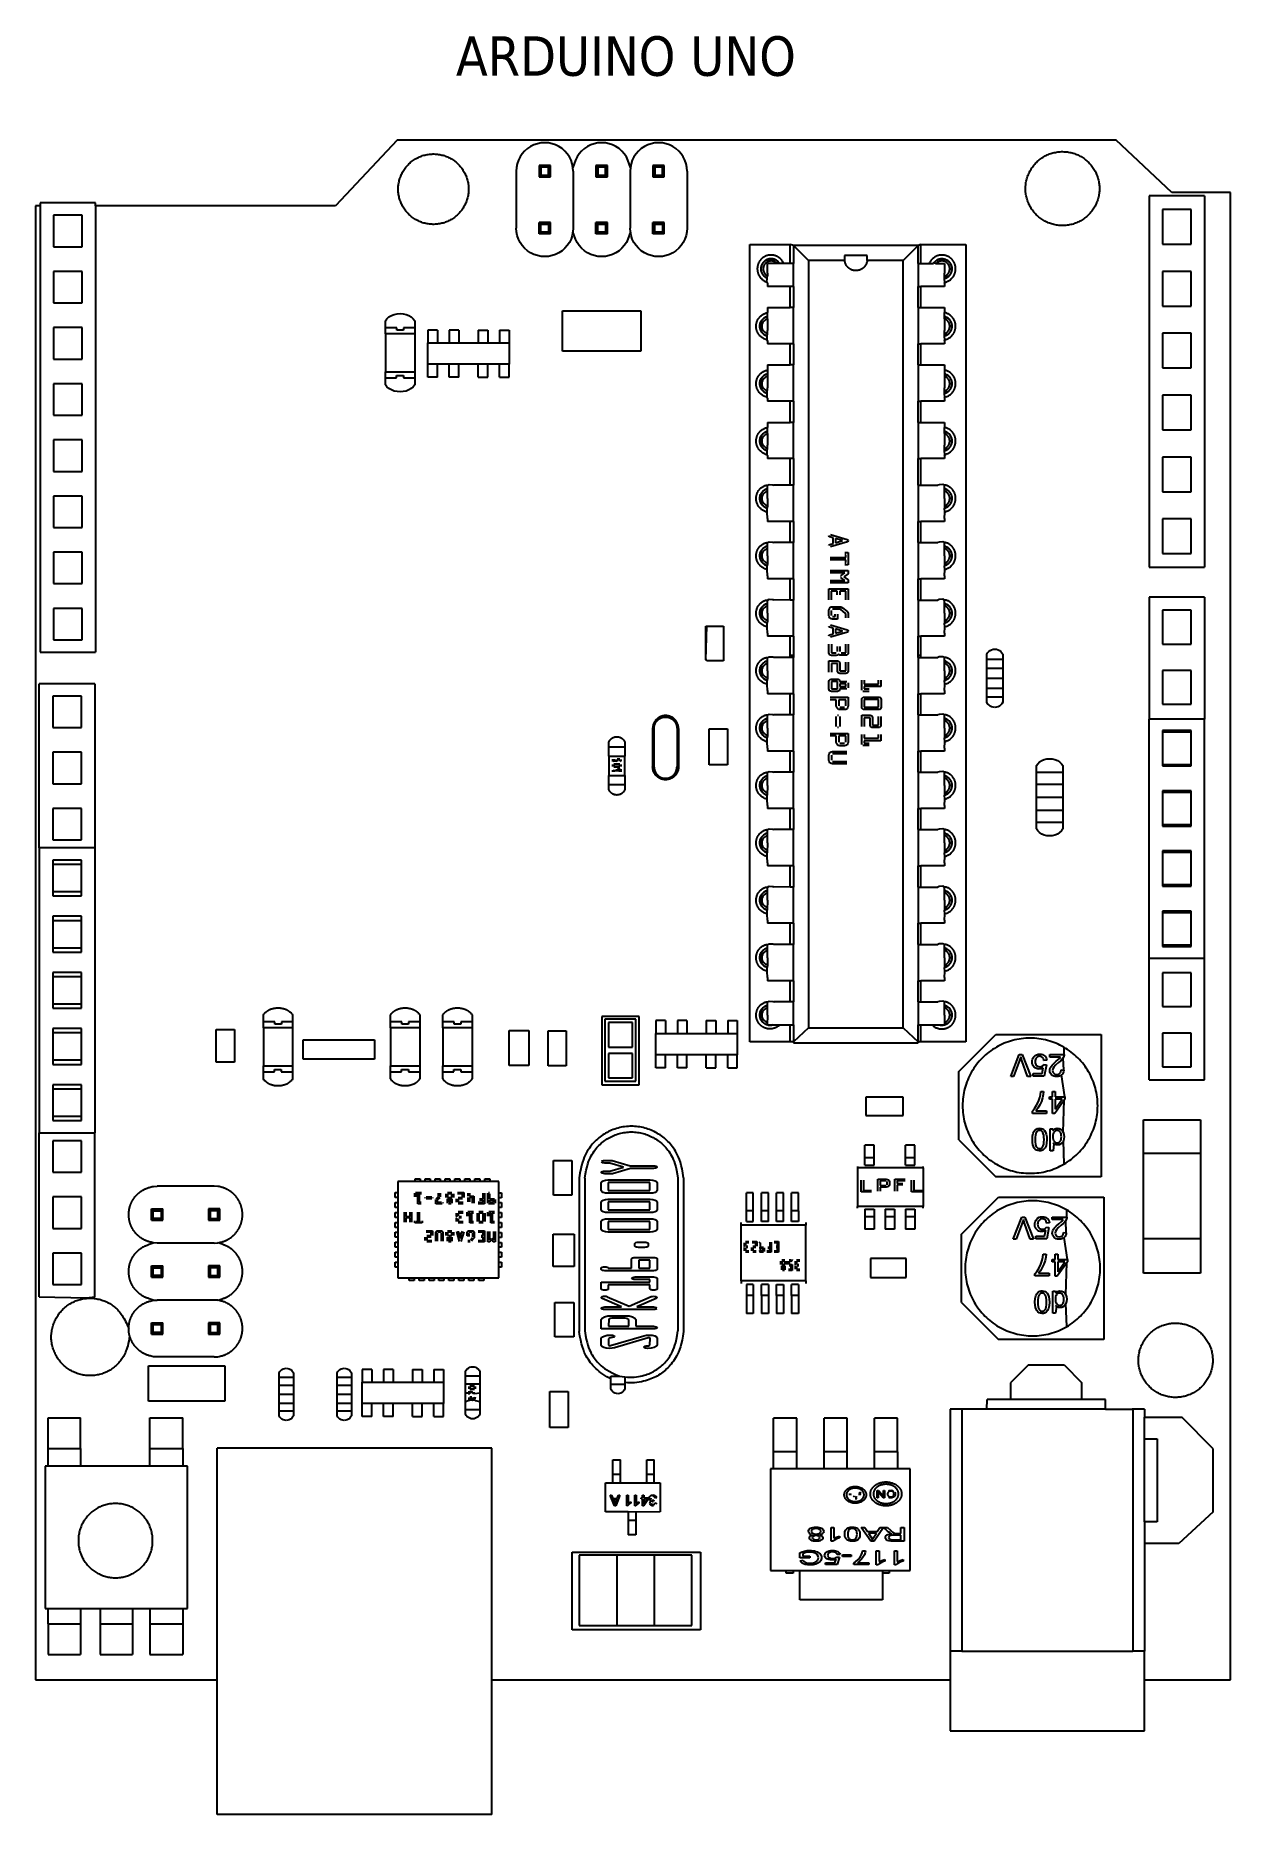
# Model space of a CAD drawing. Header units: millimetres. Extents: x 17.2 to 70.5, y -0.8 to 78.5.
import ezdxf

# ---------------------------------------------------------------- set-up
doc = ezdxf.new("R2010")
doc.units = ezdxf.units.MM
doc.layers.add('Edges', color=7, linetype='Continuous')
doc.styles.add('Tahoma', font='tahoma.ttf')

# ---------------------------------------------------------------- blocks, each defined once
blk = doc.blocks.new('Arduino Uno pl')
at = {"layer": 'Edges'}
for p, q in [((-15.06, 42.565), (-17.8, 39.648)), ((17.008, 42.565), (-15.06, 42.565)), ((-9.372, 42.084), (-9.482, 41.959)), ((-9.247, 42.194), (-9.372, 42.084)), ((-9.109, 42.286), (-9.247, 42.194)), ((-8.96, 42.36), (-9.109, 42.286)), ((-8.803, 42.413), (-8.96, 42.36)), ((-8.64, 42.445), (-8.803, 42.413)), ((-8.474, 42.456), (-8.64, 42.445)), ((-8.308, 42.445), (-8.474, 42.456)), ((-8.145, 42.413), (-8.308, 42.445)), ((-7.988, 42.36), (-8.145, 42.413)), ((-7.839, 42.286), (-7.988, 42.36)), ((-7.701, 42.194), (-7.839, 42.286)), ((-7.576, 42.084), (-7.701, 42.194)), ((-7.467, 41.959), (-7.576, 42.084)), ((-6.832, 42.084), (-6.942, 41.959)), ((-6.707, 42.194), (-6.832, 42.084)), ((-6.569, 42.286), (-6.707, 42.194)), ((-6.42, 42.36), (-6.569, 42.286)), ((-6.263, 42.413), (-6.42, 42.36)), ((-6.1, 42.445), (-6.263, 42.413)), ((-5.934, 42.456), (-6.1, 42.445)), ((-5.768, 42.445), (-5.934, 42.456)), ((-5.605, 42.413), (-5.768, 42.445)), ((-5.448, 42.36), (-5.605, 42.413)), ((-5.299, 42.286), (-5.448, 42.36)), ((-5.161, 42.194), (-5.299, 42.286)), ((-5.036, 42.084), (-5.161, 42.194)), ((-4.927, 41.959), (-5.036, 42.084)), ((-4.292, 42.084), (-4.402, 41.959)), ((-4.167, 42.194), (-4.292, 42.084)), ((-4.029, 42.286), (-4.167, 42.194)), ((-3.88, 42.36), (-4.029, 42.286)), ((-3.723, 42.413), (-3.88, 42.36)), ((-3.56, 42.445), (-3.723, 42.413)), ((-3.394, 42.456), (-3.56, 42.445)), ((-3.228, 42.445), (-3.394, 42.456)), ((-3.065, 42.413), (-3.228, 42.445)), ((-2.908, 42.36), (-3.065, 42.413)), ((-2.759, 42.286), (-2.908, 42.36)), ((-2.621, 42.194), (-2.759, 42.286)), ((-2.496, 42.084), (-2.621, 42.194)), ((-2.387, 41.959), (-2.496, 42.084)), ((19.491, 40.232), (17.008, 42.565)), ((-9.733, 41.352), (-9.744, 41.186)), ((-9.701, 41.515), (-9.733, 41.352)), ((-9.647, 41.672), (-9.701, 41.515)), ((-9.574, 41.821), (-9.647, 41.672)), ((-9.482, 41.959), (-9.574, 41.821)), ((-8.728, 41.44), (-8.647, 41.359)), ((-8.728, 41.44), (-8.728, 40.932)), ((-8.22, 41.44), (-8.728, 41.44)), ((-8.301, 41.359), (-8.647, 41.359)), ((-8.647, 41.359), (-8.647, 41.014)), ((-8.22, 41.44), (-8.301, 41.359)), ((-8.301, 41.014), (-8.301, 41.359)), ((-8.22, 40.932), (-8.22, 41.44)), ((-7.374, 41.821), (-7.467, 41.959)), ((-7.301, 41.672), (-7.374, 41.821)), ((-7.247, 41.515), (-7.301, 41.672)), ((-7.215, 41.352), (-7.247, 41.515)), ((-7.161, 41.515), (-7.215, 41.352)), ((-7.204, 41.186), (-7.215, 41.352)), ((-7.107, 41.672), (-7.161, 41.515)), ((-7.034, 41.821), (-7.107, 41.672)), ((-6.942, 41.959), (-7.034, 41.821)), ((-6.188, 41.44), (-6.107, 41.359)), ((-6.188, 41.44), (-6.188, 40.932)), ((-5.68, 41.44), (-6.188, 41.44)), ((-5.761, 41.359), (-6.107, 41.359)), ((-6.107, 41.359), (-6.107, 41.014)), ((-5.68, 41.44), (-5.761, 41.359)), ((-5.761, 41.014), (-5.761, 41.359)), ((-5.68, 40.932), (-5.68, 41.44)), ((-4.834, 41.821), (-4.927, 41.959)), ((-4.761, 41.672), (-4.834, 41.821)), ((-4.707, 41.515), (-4.761, 41.672)), ((-4.653, 41.352), (-4.707, 41.515)), ((-4.653, 41.352), (-4.664, 41.186)), ((-4.621, 41.515), (-4.653, 41.352)), ((-4.567, 41.672), (-4.621, 41.515)), ((-4.494, 41.821), (-4.567, 41.672)), ((-4.402, 41.959), (-4.494, 41.821)), ((-3.648, 41.44), (-3.567, 41.359)), ((-3.648, 41.44), (-3.648, 40.932)), ((-3.14, 41.44), (-3.648, 41.44)), ((-3.221, 41.359), (-3.567, 41.359)), ((-3.567, 41.359), (-3.567, 41.014)), ((-3.14, 41.44), (-3.221, 41.359)), ((-3.221, 41.014), (-3.221, 41.359)), ((-3.14, 40.932), (-3.14, 41.44)), ((-2.294, 41.821), (-2.387, 41.959)), ((-2.221, 41.672), (-2.294, 41.821)), ((-2.167, 41.515), (-2.221, 41.672)), ((-2.135, 41.352), (-2.167, 41.515)), ((-2.124, 41.186), (-2.135, 41.352)), ((-9.744, 41.186), (-9.744, 38.646)), ((-8.728, 40.932), (-8.647, 41.014)), ((-8.728, 40.932), (-8.22, 40.932)), ((-8.647, 41.014), (-8.301, 41.014)), ((-8.22, 40.932), (-8.301, 41.014)), ((-7.204, 41.186), (-7.204, 38.646)), ((-6.188, 40.932), (-6.107, 41.014)), ((-6.188, 40.932), (-5.68, 40.932)), ((-6.107, 41.014), (-5.761, 41.014)), ((-5.68, 40.932), (-5.761, 41.014)), ((-4.664, 41.186), (-4.664, 38.646)), ((-3.648, 40.932), (-3.567, 41.014)), ((-3.648, 40.932), (-3.14, 40.932)), ((-3.567, 41.014), (-3.221, 41.014)), ((-3.14, 40.932), (-3.221, 41.014)), ((-2.124, 41.186), (-2.124, 38.646)), ((-28.501, 39.769), (-30.974, 39.769)), ((-30.974, 39.769), (-30.974, 39.648)), ((-28.501, 39.648), (-28.501, 39.769)), ((20.951, 40.083), (18.478, 40.083)), ((18.478, 40.083), (18.478, 23.521)), ((20.951, 40.083), (18.478, 40.083)), ((22.106, 40.232), (19.491, 40.232)), ((20.951, 40.083), (20.951, 23.521)), ((22.106, -26.106), (22.106, 40.232)), ((-31.18, 39.648), (-31.18, -26.106)), ((-30.974, 39.648), (-31.18, 39.648)), ((-30.974, 39.648), (-30.974, 19.733)), ((-29.099, 39.218), (-30.376, 39.218)), ((-30.376, 39.218), (-30.376, 37.816)), ((-29.099, 37.816), (-29.099, 39.218)), ((-17.8, 39.648), (-28.501, 39.648)), ((-28.501, 39.648), (-28.501, 19.733)), ((-8.728, 38.9), (-8.647, 38.819)), ((-8.22, 38.9), (-8.728, 38.9)), ((-8.728, 38.392), (-8.728, 38.9)), ((-8.22, 38.9), (-8.301, 38.819)), ((-8.22, 38.392), (-8.22, 38.9)), ((-6.188, 38.9), (-6.107, 38.819)), ((-5.68, 38.9), (-6.188, 38.9)), ((-6.188, 38.392), (-6.188, 38.9)), ((-5.68, 38.9), (-5.761, 38.819)), ((-5.68, 38.392), (-5.68, 38.9)), ((-3.648, 38.9), (-3.567, 38.819)), ((-3.14, 38.9), (-3.648, 38.9)), ((-3.648, 38.392), (-3.648, 38.9)), ((-3.14, 38.9), (-3.221, 38.819)), ((-3.14, 38.392), (-3.14, 38.9)), ((20.352, 39.475), (19.076, 39.475)), ((19.076, 39.475), (19.076, 37.93)), ((20.352, 37.93), (20.352, 39.475)), ((-9.733, 38.481), (-9.744, 38.646)), ((-8.728, 38.392), (-8.647, 38.474)), ((-8.22, 38.392), (-8.728, 38.392)), ((-8.647, 38.474), (-8.647, 38.819)), ((-8.647, 38.819), (-8.301, 38.819)), ((-8.301, 38.474), (-8.647, 38.474)), ((-8.301, 38.819), (-8.301, 38.474)), ((-8.22, 38.392), (-8.301, 38.474)), ((-7.204, 38.646), (-7.215, 38.481)), ((-6.188, 38.392), (-6.107, 38.474)), ((-5.68, 38.392), (-6.188, 38.392)), ((-6.107, 38.474), (-6.107, 38.819)), ((-6.107, 38.819), (-5.761, 38.819)), ((-5.761, 38.474), (-6.107, 38.474)), ((-5.761, 38.819), (-5.761, 38.474)), ((-5.68, 38.392), (-5.761, 38.474)), ((-4.653, 38.481), (-4.664, 38.646)), ((-3.648, 38.392), (-3.567, 38.474)), ((-3.14, 38.392), (-3.648, 38.392)), ((-3.567, 38.474), (-3.567, 38.819)), ((-3.567, 38.819), (-3.221, 38.819)), ((-3.221, 38.474), (-3.567, 38.474)), ((-3.221, 38.819), (-3.221, 38.474)), ((-3.14, 38.392), (-3.221, 38.474)), ((-2.124, 38.646), (-2.135, 38.481)), ((-30.376, 37.816), (-29.099, 37.816)), ((0.675, 2.353), (0.675, 37.919)), ((0.675, 37.919), (2.467, 37.919)), ((2.467, 37.071), (2.467, 37.919)), ((2.624, 37.879), (2.467, 37.919)), ((3.292, 37.206), (2.624, 37.879)), ((2.624, 37.879), (2.624, 37.071)), ((8.185, 37.879), (2.624, 37.879)), ((5.912, 37.43), (4.896, 37.43)), ((4.896, 37.43), (4.896, 37.206)), ((5.912, 37.206), (5.912, 37.43)), ((7.517, 37.206), (8.185, 37.879)), ((8.293, 37.919), (8.185, 37.879)), ((8.185, 37.071), (8.185, 37.879)), ((8.293, 37.071), (8.293, 37.919)), ((8.293, 37.919), (10.3, 37.919)), ((10.3, 37.919), (10.3, 2.353)), ((19.076, 37.93), (20.352, 37.93)), ((-29.099, 36.714), (-30.376, 36.714)), ((-30.376, 36.714), (-30.376, 35.311)), ((-29.099, 35.311), (-29.099, 36.714)), ((1.445, 36.413), (1.46, 36.512)), ((1.461, 36.64), (1.46, 36.512)), ((1.876, 37.071), (1.461, 37.071)), ((1.461, 36.64), (1.461, 37.071)), ((2, 37.071), (1.876, 37.071)), ((2.187, 37.071), (2, 37.071)), ((2.467, 37.071), (2.187, 37.071)), ((2.624, 37.071), (2.467, 37.071)), ((2.624, 36.047), (2.624, 37.071)), ((3.292, 37.206), (3.292, 2.974)), ((4.896, 37.206), (3.292, 37.206)), ((7.517, 37.206), (5.912, 37.206)), ((7.517, 2.974), (7.517, 37.206)), ((8.185, 37.071), (8.185, 36.047)), ((8.185, 37.071), (8.293, 37.071)), ((8.293, 37.071), (8.672, 37.071)), ((8.672, 37.071), (8.86, 37.071)), ((8.885, 37.108), (8.86, 37.071)), ((8.885, 37.108), (8.981, 37.071)), ((9.013, 37.221), (8.969, 37.191)), ((8.981, 37.071), (9.348, 37.071)), ((9.348, 37.071), (9.348, 36.64)), ((9.359, 36.392), (9.348, 36.64)), ((9.415, 37.247), (9.354, 37.269)), ((20.352, 36.715), (19.076, 36.715)), ((19.076, 36.715), (19.076, 35.169)), ((20.352, 35.169), (20.352, 36.715)), ((1.426, 36.236), (1.445, 36.413)), ((1.426, 36.236), (1.461, 36.181)), ((1.461, 36.181), (1.461, 36.047)), ((2.467, 36.047), (1.461, 36.047)), ((2.467, 35.103), (2.467, 36.047)), ((2.624, 36.047), (2.467, 36.047)), ((2.624, 36.047), (2.624, 35.103)), ((8.185, 35.103), (8.185, 36.047)), ((8.185, 36.047), (8.293, 36.047)), ((8.293, 35.103), (8.293, 36.047)), ((9.348, 36.047), (8.293, 36.047)), ((9.38, 36.399), (9.348, 36.393)), ((9.348, 36.181), (9.367, 36.218)), ((9.348, 36.181), (9.348, 36.047)), ((9.367, 36.218), (9.359, 36.392)), ((-30.376, 35.311), (-29.099, 35.311)), ((-7.685, 34.961), (-4.195, 34.961)), ((-7.685, 33.16), (-7.685, 34.961)), ((-4.195, 34.961), (-4.195, 33.16)), ((1.461, 35.103), (2.467, 35.103)), ((1.461, 35.103), (1.461, 34.879)), ((2.624, 35.103), (2.467, 35.103)), ((2.624, 33.486), (2.624, 35.103)), ((8.185, 35.103), (8.185, 33.486)), ((8.185, 35.103), (8.293, 35.103)), ((8.293, 35.103), (9.348, 35.103)), ((9.348, 35.103), (9.348, 34.879)), ((19.076, 35.169), (20.352, 35.169)), ((-29.099, 34.209), (-30.376, 34.209)), ((-30.376, 34.209), (-30.376, 32.807)), ((-29.099, 32.807), (-29.099, 34.209)), ((-15.575, 34.518), (-15.509, 34.606)), ((-15.575, 34.204), (-15.575, 34.518)), ((-15.07, 34.204), (-15.575, 34.204)), ((-15.575, 33.933), (-15.575, 34.204)), ((-15.509, 34.606), (-15.421, 34.683)), ((-15.421, 34.683), (-15.314, 34.747)), ((-15.314, 34.747), (-15.192, 34.794)), ((-15.192, 34.794), (-15.06, 34.822)), ((-15.07, 34.101), (-15.07, 34.204)), ((-15.06, 34.822), (-14.923, 34.832)), ((-14.923, 34.832), (-14.786, 34.822)), ((-14.786, 34.822), (-14.655, 34.794)), ((-14.271, 34.204), (-14.768, 34.204)), ((-14.768, 34.204), (-14.768, 34.101)), ((-14.655, 34.794), (-14.533, 34.747)), ((-14.533, 34.747), (-14.426, 34.683)), ((-14.426, 34.683), (-14.338, 34.606)), ((-14.338, 34.606), (-14.271, 34.518)), ((-14.271, 34.518), (-14.271, 34.204)), ((-14.271, 34.204), (-14.271, 33.933)), ((1.461, 34.71), (1.461, 34.879)), ((1.461, 34.605), (1.461, 34.71)), ((1.461, 34.605), (1.461, 34.079)), ((9.348, 34.71), (9.348, 34.879)), ((9.348, 34.605), (9.348, 34.71)), ((9.348, 34.605), (9.348, 34.079)), ((-14.271, 33.933), (-15.575, 33.933)), ((-15.575, 33.933), (-15.575, 32.242)), ((-14.768, 34.101), (-15.07, 34.101)), ((-14.271, 33.933), (-14.271, 32.242)), ((-13.261, 34.098), (-13.69, 34.098)), ((-13.69, 34.098), (-13.69, 33.524)), ((-13.69, 33.524), (-13.261, 33.524)), ((-13.69, 32.573), (-13.69, 33.524)), ((-13.261, 34.098), (-13.261, 33.524)), ((-13.261, 33.524), (-12.733, 33.524)), ((-12.733, 34.098), (-12.733, 33.524)), ((-12.305, 34.098), (-12.733, 34.098)), ((-12.733, 33.524), (-12.305, 33.524)), ((-12.305, 34.098), (-12.305, 33.524)), ((-12.305, 33.524), (-11.447, 33.524)), ((-11.447, 34.098), (-11.447, 33.524)), ((-11.447, 34.098), (-11.018, 34.098)), ((-11.447, 33.524), (-11.018, 33.524)), ((-11.018, 34.098), (-11.018, 33.524)), ((-11.018, 33.524), (-10.49, 33.524)), ((-10.49, 34.098), (-10.49, 33.524)), ((-10.49, 34.098), (-10.061, 34.098)), ((-10.49, 33.524), (-10.061, 33.524)), ((-10.061, 34.098), (-10.061, 33.524)), ((-10.061, 33.524), (-10.061, 32.573)), ((1.429, 33.839), (1.451, 33.835)), ((1.442, 33.657), (1.45, 33.832)), ((1.461, 33.621), (1.442, 33.657)), ((1.45, 33.832), (1.459, 33.931)), ((1.459, 33.931), (1.461, 34.079)), ((1.461, 33.621), (1.461, 33.486)), ((2.467, 33.486), (1.461, 33.486)), ((2.467, 32.543), (2.467, 33.486)), ((2.624, 33.486), (2.467, 33.486)), ((2.624, 33.486), (2.624, 32.543)), ((8.185, 32.543), (8.185, 33.486)), ((8.185, 33.486), (8.293, 33.486)), ((8.293, 32.543), (8.293, 33.486)), ((9.348, 33.486), (8.293, 33.486)), ((9.35, 33.931), (9.348, 34.079)), ((9.348, 33.621), (9.367, 33.657)), ((9.348, 33.621), (9.348, 33.486)), ((9.359, 33.832), (9.35, 33.931)), ((9.38, 33.839), (9.358, 33.835)), ((9.367, 33.657), (9.359, 33.832)), ((20.352, 33.955), (19.076, 33.955)), ((19.076, 33.955), (19.076, 32.409)), ((20.352, 32.409), (20.352, 33.955)), ((-30.376, 32.807), (-29.099, 32.807)), ((-13.69, 31.999), (-13.69, 32.573)), ((-13.261, 32.573), (-13.69, 32.573)), ((-13.261, 31.999), (-13.261, 32.573)), ((-12.733, 32.573), (-13.261, 32.573)), ((-12.733, 31.999), (-12.733, 32.573)), ((-12.305, 32.573), (-12.733, 32.573)), ((-12.305, 31.999), (-12.305, 32.573)), ((-11.447, 32.573), (-12.305, 32.573)), ((-11.447, 31.999), (-11.447, 32.573)), ((-11.018, 32.573), (-11.447, 32.573)), ((-11.018, 31.999), (-11.018, 32.573)), ((-10.49, 32.573), (-11.018, 32.573)), ((-10.49, 31.999), (-10.49, 32.573)), ((-10.061, 32.573), (-10.49, 32.573)), ((-10.061, 31.999), (-10.061, 32.573)), ((-4.195, 33.16), (-7.685, 33.16)), ((1.461, 32.543), (2.467, 32.543)), ((1.461, 32.543), (1.461, 32.319)), ((2.624, 32.543), (2.467, 32.543)), ((2.624, 30.925), (2.624, 32.543)), ((8.185, 32.543), (8.185, 30.925)), ((8.185, 32.543), (8.293, 32.543)), ((8.293, 32.543), (9.348, 32.543)), ((9.348, 32.543), (9.348, 32.319)), ((-15.575, 32.242), (-14.271, 32.242)), ((-15.575, 31.971), (-15.575, 32.242)), ((-15.575, 31.971), (-15.078, 31.971)), ((-15.575, 31.656), (-15.575, 31.971)), ((-15.078, 32.074), (-14.777, 32.074)), ((-15.078, 31.971), (-15.078, 32.074)), ((-14.777, 32.074), (-14.777, 31.971)), ((-14.777, 31.971), (-14.271, 31.971)), ((-14.271, 32.242), (-14.271, 31.971)), ((-14.271, 31.971), (-14.271, 31.656)), ((-13.261, 31.999), (-13.69, 31.999)), ((-12.305, 31.999), (-12.733, 31.999)), ((-11.447, 31.999), (-11.018, 31.999)), ((-10.49, 31.999), (-10.061, 31.999)), ((1.461, 32.319), (1.461, 32.149)), ((1.461, 32.149), (1.461, 31.518)), ((9.348, 32.319), (9.348, 32.149)), ((9.348, 32.149), (9.348, 31.518)), ((19.076, 32.409), (20.352, 32.409)), ((-29.099, 31.705), (-30.376, 31.705)), ((-30.376, 31.705), (-30.376, 30.302)), ((-29.099, 30.302), (-29.099, 31.705)), ((-15.509, 31.568), (-15.575, 31.656)), ((-15.421, 31.491), (-15.509, 31.568)), ((-15.314, 31.428), (-15.421, 31.491)), ((-15.192, 31.381), (-15.314, 31.428)), ((-15.06, 31.352), (-15.192, 31.381)), ((-14.923, 31.342), (-15.06, 31.352)), ((-14.786, 31.352), (-14.923, 31.342)), ((-14.655, 31.381), (-14.786, 31.352)), ((-14.533, 31.428), (-14.655, 31.381)), ((-14.426, 31.491), (-14.533, 31.428)), ((-14.338, 31.568), (-14.426, 31.491)), ((-14.271, 31.656), (-14.338, 31.568)), ((1.429, 31.278), (1.451, 31.274)), ((1.442, 31.097), (1.45, 31.271)), ((1.461, 31.06), (1.442, 31.097)), ((1.45, 31.271), (1.461, 31.518)), ((1.461, 31.06), (1.461, 30.925)), ((9.359, 31.271), (9.348, 31.518)), ((9.348, 31.06), (9.367, 31.097)), ((9.348, 31.06), (9.348, 30.925)), ((9.38, 31.278), (9.358, 31.274)), ((9.367, 31.097), (9.359, 31.271)), ((20.352, 31.195), (19.076, 31.195)), ((19.076, 31.195), (19.076, 29.649)), ((20.352, 29.649), (20.352, 31.195)), ((-30.376, 30.302), (-29.099, 30.302)), ((2.467, 30.925), (1.461, 30.925)), ((2.467, 29.982), (2.467, 30.925)), ((2.624, 30.925), (2.467, 30.925)), ((2.624, 30.925), (2.624, 29.982)), ((8.185, 29.982), (8.185, 30.925)), ((8.185, 30.925), (8.293, 30.925)), ((8.293, 29.982), (8.293, 30.925)), ((9.348, 30.925), (8.293, 30.925)), ((1.461, 29.982), (2.467, 29.982)), ((1.461, 29.982), (1.461, 29.758)), ((1.461, 29.589), (1.461, 29.758)), ((1.461, 29.484), (1.461, 29.589)), ((1.461, 29.484), (1.461, 28.958)), ((2.624, 29.982), (2.467, 29.982)), ((2.624, 28.365), (2.624, 29.982)), ((8.185, 29.982), (8.185, 28.365)), ((8.185, 29.982), (8.293, 29.982)), ((8.293, 29.982), (9.348, 29.982)), ((9.348, 29.982), (9.348, 29.758)), ((9.348, 29.589), (9.348, 29.758)), ((9.348, 29.484), (9.348, 29.589)), ((9.348, 29.484), (9.348, 28.958)), ((19.076, 29.649), (20.352, 29.649)), ((-29.099, 29.2), (-30.376, 29.2)), ((-30.376, 29.2), (-30.376, 27.797)), ((-29.099, 27.797), (-29.099, 29.2)), ((1.429, 28.718), (1.451, 28.714)), ((1.442, 28.536), (1.45, 28.711)), ((1.45, 28.711), (1.459, 28.81)), ((1.459, 28.81), (1.461, 28.958)), ((9.35, 28.81), (9.348, 28.958)), ((9.359, 28.711), (9.35, 28.81)), ((9.38, 28.718), (9.358, 28.714)), ((9.367, 28.536), (9.359, 28.711)), ((-30.376, 27.797), (-29.099, 27.797)), ((1.461, 28.5), (1.442, 28.536)), ((1.461, 28.5), (1.461, 28.365)), ((2.467, 28.365), (1.461, 28.365)), ((2.467, 27.179), (2.467, 28.365)), ((2.624, 28.365), (2.467, 28.365)), ((2.624, 28.365), (2.624, 27.179)), ((8.185, 27.179), (8.185, 28.365)), ((8.185, 28.365), (8.293, 28.365)), ((8.293, 27.179), (8.293, 28.365)), ((9.348, 28.365), (8.293, 28.365)), ((9.348, 28.5), (9.367, 28.536)), ((9.348, 28.5), (9.348, 28.365)), ((20.352, 28.434), (19.076, 28.434)), ((19.076, 28.434), (19.076, 26.889)), ((20.352, 26.889), (20.352, 28.434)), ((1.461, 27.179), (1.535, 27.212)), ((1.461, 27.028), (1.461, 27.179)), ((1.461, 26.923), (1.461, 27.028)), ((1.535, 27.212), (1.696, 27.199)), ((1.696, 27.199), (1.746, 27.182)), ((2.467, 27.179), (1.746, 27.182)), ((2.624, 27.179), (2.467, 27.179)), ((2.624, 25.562), (2.624, 27.179)), ((8.185, 27.179), (8.185, 25.562)), ((8.185, 27.179), (8.293, 27.179)), ((8.293, 27.179), (9.055, 27.179)), ((9.113, 27.199), (9.055, 27.179)), ((9.274, 27.212), (9.113, 27.199)), ((9.348, 27.179), (9.274, 27.212)), ((9.348, 27.028), (9.348, 27.179)), ((9.348, 26.923), (9.348, 27.028)), ((-29.099, 26.696), (-30.376, 26.696)), ((-30.376, 26.696), (-30.376, 25.293)), ((-29.099, 25.293), (-29.099, 26.696)), ((1.459, 26.249), (1.45, 26.15)), ((1.461, 26.586), (1.459, 26.249)), ((1.461, 26.586), (1.461, 26.923)), ((9.348, 26.586), (9.348, 26.923)), ((9.348, 26.586), (9.35, 26.249)), ((9.35, 26.249), (9.359, 26.15)), ((19.076, 26.889), (20.352, 26.889)), ((1.45, 26.15), (1.4, 26.168)), ((1.429, 26.157), (1.451, 26.153)), ((1.442, 25.975), (1.45, 26.15)), ((1.461, 25.696), (1.442, 25.975)), ((1.461, 25.696), (1.461, 25.562)), ((2.467, 25.562), (1.461, 25.562)), ((2.467, 24.618), (2.467, 25.562)), ((2.624, 25.562), (2.467, 25.562)), ((2.624, 25.562), (2.624, 24.618)), ((8.185, 24.618), (8.185, 25.562)), ((8.185, 25.562), (8.293, 25.562)), ((8.293, 24.618), (8.293, 25.562)), ((9.348, 25.562), (8.293, 25.562)), ((9.348, 25.696), (9.367, 25.975)), ((9.348, 25.696), (9.348, 25.562)), ((9.38, 26.157), (9.358, 26.153)), ((9.359, 26.15), (9.409, 26.168)), ((9.367, 25.975), (9.359, 26.15)), ((20.352, 25.674), (19.076, 25.674)), ((19.076, 25.674), (19.076, 24.128)), ((20.352, 24.128), (20.352, 25.674)), ((-30.376, 25.293), (-29.099, 25.293)), ((1.461, 24.618), (1.535, 24.651)), ((1.461, 24.467), (1.461, 24.618)), ((1.535, 24.651), (1.696, 24.639)), ((1.696, 24.639), (1.746, 24.621)), ((2.467, 24.618), (1.746, 24.621)), ((2.624, 24.618), (2.467, 24.618)), ((2.624, 23.001), (2.624, 24.618)), ((4.209, 24.898), (4.2, 24.929)), ((4.229, 24.882), (4.209, 24.898)), ((4.387, 24.834), (4.229, 24.882)), ((5.025, 24.654), (4.27, 24.436)), ((4.275, 24.982), (5.019, 24.761)), ((4.387, 24.583), (4.387, 24.834)), ((4.808, 24.707), (4.497, 24.801)), ((4.497, 24.801), (4.497, 24.615)), ((4.497, 24.615), (4.808, 24.707)), ((5.019, 24.761), (5.049, 24.741)), ((5.051, 24.673), (5.025, 24.654)), ((5.049, 24.741), (5.06, 24.706)), ((5.06, 24.706), (5.051, 24.673)), ((8.185, 24.618), (8.185, 23.001)), ((8.185, 24.618), (8.293, 24.618)), ((8.293, 24.618), (9.055, 24.618)), ((9.113, 24.639), (9.055, 24.618)), ((9.274, 24.651), (9.113, 24.639)), ((9.348, 24.618), (9.274, 24.651)), ((9.348, 24.467), (9.348, 24.618)), ((-29.099, 24.191), (-30.376, 24.191)), ((-30.376, 24.191), (-30.376, 22.788)), ((-29.099, 22.788), (-29.099, 24.191)), ((1.461, 24.025), (1.459, 23.689)), ((1.461, 24.362), (1.461, 24.467)), ((1.461, 24.025), (1.461, 24.362)), ((4.2, 24.485), (4.209, 24.52)), ((4.209, 24.52), (4.239, 24.54)), ((4.239, 24.54), (4.387, 24.583)), ((4.254, 23.959), (4.95, 23.959)), ((4.95, 23.848), (4.254, 23.848)), ((4.911, 24.18), (5.058, 24.18)), ((4.95, 24.07), (4.911, 24.07)), ((4.95, 23.959), (4.95, 24.07)), ((4.95, 23.737), (4.95, 23.848)), ((5.058, 24.18), (5.058, 23.626)), ((9.348, 24.362), (9.348, 24.467)), ((9.348, 24.025), (9.348, 24.362)), ((9.348, 24.025), (9.35, 23.689)), ((19.076, 24.128), (20.352, 24.128)), ((1.429, 23.596), (1.451, 23.592)), ((1.442, 23.415), (1.45, 23.589)), ((1.461, 23.136), (1.442, 23.415)), ((1.459, 23.689), (1.45, 23.589)), ((1.461, 23.136), (1.461, 23.001)), ((4.254, 23.374), (5.06, 23.374)), ((4.91, 23.264), (4.254, 23.264)), ((4.722, 23.151), (4.75, 23.151)), ((4.752, 23.041), (4.722, 23.041)), ((4.75, 23.151), (4.91, 23.264)), ((4.908, 22.93), (4.752, 23.041)), ((5.06, 23.232), (4.865, 23.098)), ((4.865, 23.098), (5.06, 22.958)), ((4.91, 23.737), (4.95, 23.737)), ((5.058, 23.626), (4.91, 23.626)), ((5.06, 23.374), (5.06, 23.232)), ((9.348, 23.136), (9.367, 23.415)), ((9.348, 23.136), (9.348, 23.001)), ((9.35, 23.689), (9.359, 23.589)), ((9.38, 23.596), (9.358, 23.592)), ((9.367, 23.415), (9.359, 23.589)), ((18.478, 23.521), (20.951, 23.521)), ((-30.376, 22.788), (-29.099, 22.788)), ((2.467, 23.001), (1.461, 23.001)), ((2.467, 22.058), (2.467, 23.001)), ((2.624, 23.001), (2.467, 23.001)), ((2.624, 23.001), (2.624, 22.058)), ((4.2, 22.067), (4.2, 22.564)), ((4.2, 22.564), (5.06, 22.564)), ((4.254, 22.93), (4.908, 22.93)), ((5.06, 22.819), (4.254, 22.819)), ((4.575, 22.455), (4.308, 22.455)), ((4.308, 22.455), (4.308, 22.066)), ((4.575, 22.288), (4.575, 22.455)), ((4.95, 22.455), (4.685, 22.455)), ((4.685, 22.455), (4.685, 22.288)), ((4.95, 22.067), (4.95, 22.455)), ((5.06, 22.958), (5.06, 22.819)), ((5.06, 22.564), (5.06, 22.067)), ((8.185, 22.058), (8.185, 23.001)), ((8.185, 23.001), (8.293, 23.001)), ((8.293, 22.058), (8.293, 23.001)), ((9.348, 23.001), (8.293, 23.001)), ((-29.099, 21.686), (-30.376, 21.686)), ((-30.376, 21.686), (-30.376, 20.284)), ((-29.099, 20.284), (-29.099, 21.686)), ((1.394, 21.883), (1.461, 21.907)), ((1.461, 21.465), (1.459, 21.128)), ((1.461, 22.058), (1.535, 22.09)), ((1.461, 21.907), (1.461, 22.058)), ((1.461, 21.802), (1.461, 21.907)), ((1.461, 21.465), (1.461, 21.802)), ((1.535, 22.09), (1.696, 22.078)), ((1.696, 22.078), (1.746, 22.06)), ((2.467, 22.058), (1.746, 22.06)), ((2.624, 22.058), (2.467, 22.058)), ((2.624, 20.44), (2.624, 22.058)), ((4.2, 21.594), (4.212, 21.658)), ((4.2, 21.371), (4.2, 21.594)), ((4.212, 21.658), (4.247, 21.711)), ((4.247, 21.711), (4.3, 21.748)), ((4.3, 21.748), (4.363, 21.76)), ((4.308, 21.594), (4.308, 21.371)), ((4.363, 21.76), (4.664, 21.76)), ((4.665, 21.649), (4.364, 21.649)), ((4.48, 21.316), (4.48, 21.43)), ((4.589, 21.43), (4.589, 21.207)), ((4.664, 21.76), (4.738, 21.749)), ((4.702, 21.644), (4.665, 21.649)), ((4.73, 21.63), (4.702, 21.644)), ((4.926, 21.476), (4.73, 21.63)), ((4.738, 21.749), (4.8, 21.716)), ((4.8, 21.716), (5.004, 21.554)), ((4.95, 21.432), (4.926, 21.476)), ((4.95, 21.258), (4.95, 21.432)), ((5.004, 21.554), (5.025, 21.533)), ((5.025, 21.533), (5.043, 21.505)), ((5.043, 21.505), (5.056, 21.473)), ((5.056, 21.473), (5.06, 21.44)), ((5.06, 21.44), (5.06, 21.258)), ((8.185, 22.058), (8.185, 20.44)), ((8.185, 22.058), (8.293, 22.058)), ((8.293, 22.058), (9.055, 22.058)), ((9.113, 22.078), (9.055, 22.058)), ((9.274, 22.09), (9.113, 22.078)), ((9.348, 22.058), (9.274, 22.09)), ((9.348, 21.907), (9.348, 22.058)), ((9.415, 21.883), (9.348, 21.907)), ((9.348, 21.802), (9.348, 21.907)), ((9.348, 21.465), (9.348, 21.802)), ((9.348, 21.465), (9.35, 21.128)), ((20.951, 22.188), (18.478, 22.188)), ((18.478, 22.188), (18.478, 16.75)), ((20.951, 22.188), (18.478, 22.188)), ((20.352, 21.598), (19.076, 21.598)), ((19.076, 21.598), (19.076, 20.095)), ((20.352, 20.095), (20.352, 21.598)), ((20.951, 22.188), (20.951, 16.75)), ((-1.286, 19.385), (-1.286, 20.885)), ((-1.286, 20.885), (-1.249, 20.885)), ((-1.286, 19.385), (-1.249, 20.885)), ((-1.249, 20.885), (-0.496, 20.885)), ((-0.496, 20.885), (-0.496, 19.35)), ((1.442, 20.854), (1.45, 21.029)), ((1.461, 20.575), (1.442, 20.854)), ((1.459, 21.128), (1.45, 21.029)), ((4.212, 21.308), (4.2, 21.371)), ((4.209, 20.863), (4.2, 20.895)), ((4.229, 20.847), (4.209, 20.863)), ((4.247, 21.255), (4.212, 21.308)), ((4.387, 20.799), (4.229, 20.847)), ((4.3, 21.219), (4.247, 21.255)), ((4.275, 20.947), (5.019, 20.726)), ((4.363, 21.207), (4.3, 21.219)), ((4.363, 21.316), (4.48, 21.316)), ((4.589, 21.207), (4.363, 21.207)), ((4.387, 20.548), (4.387, 20.799)), ((4.808, 20.672), (4.497, 20.766)), ((4.497, 20.766), (4.497, 20.58)), ((4.497, 20.58), (4.808, 20.672)), ((5.019, 20.726), (5.049, 20.706)), ((5.051, 20.638), (5.025, 20.62)), ((5.049, 20.706), (5.06, 20.671)), ((5.06, 20.671), (5.051, 20.638)), ((9.348, 20.575), (9.367, 20.854)), ((9.35, 21.128), (9.359, 21.029)), ((9.367, 20.854), (9.359, 21.029)), ((-30.376, 20.284), (-29.099, 20.284)), ((1.461, 20.575), (1.461, 20.44)), ((2.467, 20.44), (1.461, 20.44)), ((2.467, 19.587), (2.467, 20.44)), ((2.624, 20.44), (2.467, 20.44)), ((2.624, 20.44), (2.624, 19.587)), ((4.2, 20.45), (4.209, 20.485)), ((4.201, 19.701), (4.201, 20.089)), ((4.209, 20.485), (4.239, 20.505)), ((4.239, 20.505), (4.387, 20.548)), ((5.025, 20.62), (4.27, 20.401)), ((4.31, 20.089), (4.31, 19.702)), ((4.578, 19.757), (4.578, 19.978)), ((4.686, 19.978), (4.686, 19.756)), ((4.951, 19.701), (4.951, 20.093)), ((5.06, 20.093), (5.06, 19.701)), ((8.185, 20.44), (8.293, 20.44)), ((8.185, 19.587), (8.185, 20.44)), ((8.293, 19.587), (8.293, 20.44)), ((9.348, 20.44), (8.293, 20.44)), ((9.348, 20.575), (9.348, 20.44)), ((11.385, 19.806), (11.452, 19.841)), ((11.452, 19.841), (11.524, 19.862)), ((11.524, 19.862), (11.598, 19.87)), ((11.598, 19.87), (11.673, 19.862)), ((11.673, 19.862), (11.745, 19.841)), ((11.745, 19.841), (11.811, 19.806)), ((19.076, 20.095), (20.352, 20.095)), ((-30.974, 19.733), (-28.501, 19.733)), ((-1.249, 19.385), (-1.286, 19.385)), ((-1.249, 19.35), (-1.286, 19.385)), ((-0.496, 19.35), (-1.249, 19.35)), ((1.394, 19.323), (1.461, 19.346)), ((1.461, 19.497), (1.535, 19.53)), ((1.461, 19.346), (1.461, 19.497)), ((1.461, 19.241), (1.461, 19.346)), ((1.461, 18.904), (1.461, 19.241)), ((1.535, 19.53), (1.696, 19.518)), ((1.696, 19.518), (1.746, 19.5)), ((2.467, 19.497), (1.746, 19.5)), ((2.467, 19.497), (2.467, 19.587)), ((2.624, 19.587), (2.467, 19.587)), ((2.624, 19.497), (2.467, 19.497)), ((2.624, 19.587), (2.624, 19.497)), ((2.624, 17.88), (2.624, 19.497)), ((4.209, 19.659), (4.201, 19.701)), ((4.201, 18.839), (4.201, 19.338)), ((4.201, 19.338), (4.576, 19.338)), ((4.233, 19.623), (4.209, 19.659)), ((4.268, 19.598), (4.233, 19.623)), ((4.31, 19.59), (4.268, 19.598)), ((4.31, 19.702), (4.522, 19.702)), ((4.522, 19.59), (4.31, 19.59)), ((4.576, 19.228), (4.31, 19.228)), ((4.31, 19.228), (4.31, 18.839)), ((4.579, 19.602), (4.522, 19.59)), ((4.576, 19.338), (4.618, 19.33)), ((4.576, 18.895), (4.576, 19.228)), ((4.632, 19.636), (4.579, 19.602)), ((4.618, 19.33), (4.654, 19.305)), ((4.656, 19.616), (4.632, 19.636)), ((4.654, 19.305), (4.678, 19.27)), ((4.683, 19.603), (4.656, 19.616)), ((4.678, 19.27), (4.686, 19.228)), ((4.747, 19.592), (4.683, 19.603)), ((4.686, 19.228), (4.686, 18.895)), ((4.741, 19.701), (4.951, 19.701)), ((4.951, 19.592), (4.747, 19.592)), ((4.992, 19.6), (4.951, 19.592)), ((4.951, 18.895), (4.951, 19.287)), ((5.028, 19.623), (4.992, 19.6)), ((5.052, 19.659), (5.028, 19.623)), ((5.06, 19.701), (5.052, 19.659)), ((5.06, 19.287), (5.06, 18.895)), ((8.293, 19.587), (8.185, 19.587)), ((8.185, 19.497), (8.185, 19.587)), ((8.185, 19.497), (8.185, 17.88)), ((8.185, 19.497), (8.293, 19.497)), ((8.293, 19.497), (8.293, 19.587)), ((8.293, 19.497), (9.055, 19.497)), ((9.113, 19.518), (9.055, 19.497)), ((9.274, 19.53), (9.113, 19.518)), ((9.348, 19.497), (9.274, 19.53)), ((9.348, 19.346), (9.348, 19.497)), ((9.415, 19.323), (9.348, 19.346)), ((9.348, 19.241), (9.348, 19.346)), ((9.348, 18.904), (9.348, 19.241)), ((11.243, 19.635), (11.279, 19.701)), ((11.243, 19.401), (11.243, 19.635)), ((11.954, 19.401), (11.243, 19.401)), ((11.243, 19.002), (11.243, 19.401)), ((11.279, 19.701), (11.327, 19.759)), ((11.327, 19.759), (11.385, 19.806)), ((11.811, 19.806), (11.869, 19.759)), ((11.869, 19.759), (11.918, 19.701)), ((11.918, 19.701), (11.954, 19.635)), ((11.954, 19.635), (11.954, 19.401)), ((11.954, 19.401), (11.954, 19.002)), ((-28.541, 18.323), (-31.014, 18.323)), ((-31.014, 11.007), (-31.014, 18.323)), ((-28.541, 18.323), (-28.541, 11.007)), ((1.45, 18.468), (1.4, 18.486)), ((1.429, 18.475), (1.451, 18.471)), ((1.442, 18.294), (1.45, 18.468)), ((1.461, 18.015), (1.442, 18.294)), ((1.459, 18.567), (1.45, 18.468)), ((1.461, 18.904), (1.459, 18.567)), ((4.201, 18.423), (4.209, 18.465)), ((4.201, 18.09), (4.201, 18.423)), ((4.209, 18.465), (4.235, 18.501)), ((4.235, 18.501), (4.27, 18.525)), ((4.27, 18.525), (4.311, 18.533)), ((4.576, 18.423), (4.31, 18.423)), ((4.31, 18.423), (4.31, 18.09)), ((4.311, 18.533), (4.576, 18.533)), ((4.584, 18.853), (4.576, 18.895)), ((4.576, 18.533), (4.618, 18.525)), ((4.576, 18.09), (4.576, 18.423)), ((4.608, 18.817), (4.584, 18.853)), ((4.644, 18.793), (4.608, 18.817)), ((4.618, 18.525), (4.653, 18.501)), ((4.686, 18.785), (4.644, 18.793)), ((4.653, 18.501), (4.677, 18.465)), ((4.677, 18.465), (4.685, 18.423)), ((4.685, 18.423), (5.005, 18.423)), ((4.951, 18.313), (4.685, 18.313)), ((4.685, 18.313), (4.685, 18.199)), ((4.686, 18.895), (4.951, 18.895)), ((4.951, 18.785), (4.686, 18.785)), ((4.992, 18.793), (4.951, 18.785)), ((4.951, 18.199), (4.951, 18.313)), ((5.028, 18.817), (4.992, 18.793)), ((5.052, 18.853), (5.028, 18.817)), ((5.06, 18.895), (5.052, 18.853)), ((5.06, 18.368), (5.06, 18.145)), ((5.665, 18.036), (5.665, 18.479)), ((5.773, 18.479), (5.773, 18.31)), ((5.773, 18.31), (6.415, 18.31)), ((6.415, 18.31), (6.415, 18.476)), ((6.523, 18.476), (6.523, 18.201)), ((9.348, 18.904), (9.35, 18.567)), ((9.348, 18.015), (9.367, 18.294)), ((9.35, 18.567), (9.359, 18.468)), ((9.38, 18.475), (9.358, 18.471)), ((9.359, 18.468), (9.409, 18.486)), ((9.367, 18.294), (9.359, 18.468)), ((11.243, 18.567), (11.243, 19.002)), ((11.954, 19.002), (11.243, 19.002)), ((11.243, 18.567), (11.954, 18.567)), ((11.243, 18.131), (11.243, 18.567)), ((11.954, 19.002), (11.954, 18.567)), ((11.954, 18.567), (11.954, 18.131)), ((20.352, 18.915), (19.076, 18.915)), ((19.076, 18.915), (19.076, 17.412)), ((20.352, 17.412), (20.352, 18.915)), ((-29.139, 17.772), (-30.415, 17.772)), ((-30.415, 17.772), (-30.415, 16.369)), ((-29.139, 16.369), (-29.139, 17.772)), ((1.461, 18.015), (1.461, 17.88)), ((2.467, 17.88), (1.461, 17.88)), ((2.467, 16.936), (2.467, 17.88)), ((2.624, 17.88), (2.467, 17.88)), ((2.624, 17.88), (2.624, 16.936)), ((4.209, 18.048), (4.201, 18.09)), ((4.233, 18.013), (4.209, 18.048)), ((4.268, 17.988), (4.233, 18.013)), ((4.254, 17.723), (5.06, 17.723)), ((4.528, 17.612), (4.254, 17.612)), ((4.31, 17.98), (4.268, 17.988)), ((4.31, 18.09), (4.576, 18.09)), ((4.576, 17.98), (4.31, 17.98)), ((4.528, 17.334), (4.528, 17.612)), ((4.619, 17.988), (4.576, 17.98)), ((4.654, 18.013), (4.619, 17.988)), ((4.637, 17.612), (4.637, 17.334)), ((4.95, 17.612), (4.637, 17.612)), ((4.677, 18.048), (4.654, 18.013)), ((4.685, 18.09), (4.677, 18.048)), ((4.685, 18.199), (4.951, 18.199)), ((5.005, 18.09), (4.685, 18.09)), ((4.95, 17.334), (4.95, 17.612)), ((5.06, 17.723), (5.06, 17.334)), ((5.665, 17.619), (5.672, 17.66)), ((5.665, 17.279), (5.665, 17.619)), ((5.672, 17.66), (5.695, 17.694)), ((5.695, 17.694), (5.729, 17.717)), ((6, 17.982), (5.719, 17.982)), ((5.729, 17.717), (5.769, 17.725)), ((5.769, 17.725), (6.42, 17.725)), ((6.523, 18.201), (5.773, 18.201)), ((5.773, 18.201), (5.773, 18.091)), ((5.773, 18.091), (6, 18.091)), ((6.415, 17.616), (5.773, 17.616)), ((5.773, 17.616), (5.773, 17.282)), ((6.415, 17.282), (6.415, 17.616)), ((6.42, 17.725), (6.46, 17.717)), ((6.46, 17.717), (6.494, 17.694)), ((6.494, 17.694), (6.517, 17.66)), ((6.517, 17.66), (6.525, 17.619)), ((6.525, 17.619), (6.525, 17.278)), ((8.185, 16.936), (8.185, 17.88)), ((8.185, 17.88), (8.293, 17.88)), ((8.293, 16.936), (8.293, 17.88)), ((9.348, 17.88), (8.293, 17.88)), ((9.348, 18.015), (9.348, 17.88)), ((11.243, 17.733), (11.243, 18.131)), ((11.243, 18.131), (11.954, 18.131)), ((11.243, 17.733), (11.954, 17.733)), ((11.243, 17.499), (11.243, 17.733)), ((11.279, 17.433), (11.243, 17.499)), ((11.954, 17.499), (11.918, 17.433)), ((11.954, 18.131), (11.954, 17.733)), ((11.954, 17.733), (11.954, 17.499)), ((1.461, 16.936), (1.535, 16.969)), ((1.461, 16.786), (1.461, 16.936)), ((1.461, 16.681), (1.461, 16.786)), ((1.461, 16.343), (1.461, 16.681)), ((1.535, 16.969), (1.696, 16.957)), ((1.696, 16.957), (1.746, 16.939)), ((2.467, 16.936), (1.746, 16.939)), ((2.624, 16.936), (2.467, 16.936)), ((2.624, 15.319), (2.624, 16.936)), ((4.54, 17.271), (4.528, 17.334)), ((4.53, 16.418), (4.53, 16.861)), ((4.576, 17.218), (4.54, 17.271)), ((4.629, 17.181), (4.576, 17.218)), ((4.585, 16.916), (4.633, 16.916)), ((4.691, 17.169), (4.629, 17.181)), ((4.688, 16.861), (4.688, 16.418)), ((4.691, 17.279), (4.895, 17.279)), ((4.895, 17.169), (4.691, 17.169)), ((4.958, 17.181), (4.895, 17.169)), ((5.011, 17.218), (4.958, 17.181)), ((5.047, 17.271), (5.011, 17.218)), ((5.06, 17.334), (5.047, 17.271)), ((5.672, 17.238), (5.665, 17.279)), ((5.665, 16.418), (5.665, 16.917)), ((5.665, 16.917), (6.04, 16.917)), ((5.695, 17.204), (5.672, 17.238)), ((5.729, 17.181), (5.695, 17.204)), ((5.769, 17.173), (5.729, 17.181)), ((6.42, 17.173), (5.769, 17.173)), ((5.773, 17.282), (6.415, 17.282)), ((6.04, 16.807), (5.773, 16.807)), ((5.773, 16.807), (5.773, 16.418)), ((6.04, 16.917), (6.082, 16.909)), ((6.04, 16.475), (6.04, 16.807)), ((6.082, 16.909), (6.118, 16.885)), ((6.118, 16.885), (6.142, 16.849)), ((6.142, 16.849), (6.15, 16.807)), ((6.15, 16.807), (6.15, 16.475)), ((6.415, 16.475), (6.415, 16.866)), ((6.46, 17.181), (6.42, 17.173)), ((6.494, 17.204), (6.46, 17.181)), ((6.517, 17.238), (6.494, 17.204)), ((6.525, 17.278), (6.517, 17.238)), ((6.523, 16.866), (6.523, 16.475)), ((8.185, 16.936), (8.185, 15.319)), ((8.185, 16.936), (8.293, 16.936)), ((8.293, 16.936), (9.055, 16.936)), ((9.113, 16.957), (9.055, 16.936)), ((9.274, 16.969), (9.113, 16.957)), ((9.348, 16.936), (9.274, 16.969)), ((9.348, 16.786), (9.348, 16.936)), ((9.348, 16.681), (9.348, 16.786)), ((9.348, 16.343), (9.348, 16.681)), ((11.327, 17.375), (11.279, 17.433)), ((11.385, 17.328), (11.327, 17.375)), ((11.452, 17.293), (11.385, 17.328)), ((11.524, 17.271), (11.452, 17.293)), ((11.598, 17.264), (11.524, 17.271)), ((11.673, 17.271), (11.598, 17.264)), ((11.745, 17.293), (11.673, 17.271)), ((11.811, 17.328), (11.745, 17.293)), ((11.869, 17.375), (11.811, 17.328)), ((11.918, 17.433), (11.869, 17.375)), ((20.951, 16.75), (18.478, 16.75)), ((18.478, 6.088), (18.478, 16.75)), ((20.951, 16.75), (18.478, 16.75)), ((19.076, 17.412), (20.352, 17.412)), ((20.951, 6.088), (20.951, 16.75)), ((-30.415, 16.369), (-29.139, 16.369)), ((-3.667, 16.328), (-3.667, 14.615)), ((-3.604, 16.324), (-3.604, 14.619)), ((-2.568, 16.324), (-2.568, 14.619)), ((-2.505, 16.328), (-2.505, 14.615)), ((-1.141, 14.7), (-1.141, 16.315)), ((-1.141, 16.315), (-0.324, 16.315)), ((-0.324, 16.315), (-0.324, 14.7)), ((1.429, 15.915), (1.451, 15.911)), ((1.442, 15.733), (1.45, 15.908)), ((1.459, 16.007), (1.45, 15.908)), ((1.461, 16.343), (1.459, 16.007)), ((4.254, 16.109), (5.06, 16.109)), ((4.528, 15.998), (4.254, 15.998)), ((4.528, 15.72), (4.528, 15.998)), ((4.633, 16.364), (4.585, 16.364)), ((4.637, 15.998), (4.637, 15.72)), ((4.95, 15.998), (4.637, 15.998)), ((4.95, 15.72), (4.95, 15.998)), ((5.06, 16.109), (5.06, 15.72)), ((5.665, 15.615), (5.665, 16.058)), ((5.773, 16.058), (5.773, 15.889)), ((5.773, 15.889), (6.415, 15.889)), ((6.048, 16.432), (6.04, 16.475)), ((6.072, 16.396), (6.048, 16.432)), ((6.108, 16.372), (6.072, 16.396)), ((6.15, 16.364), (6.108, 16.372)), ((6.15, 16.475), (6.415, 16.475)), ((6.415, 16.364), (6.15, 16.364)), ((6.456, 16.372), (6.415, 16.364)), ((6.415, 15.889), (6.415, 16.055)), ((6.491, 16.396), (6.456, 16.372)), ((6.515, 16.432), (6.491, 16.396)), ((6.523, 16.475), (6.515, 16.432)), ((6.523, 16.055), (6.523, 15.78)), ((9.348, 16.343), (9.35, 16.007)), ((9.35, 16.007), (9.359, 15.908)), ((9.38, 15.915), (9.358, 15.911)), ((9.367, 15.733), (9.359, 15.908)), ((20.352, 16.231), (19.076, 16.231)), ((19.076, 16.231), (19.076, 16.159)), ((20.352, 16.159), (19.076, 16.159)), ((19.076, 16.159), (19.076, 14.728)), ((20.352, 16.159), (20.352, 16.231)), ((20.352, 14.728), (20.352, 16.159)), ((-29.139, 15.267), (-30.415, 15.267)), ((-30.415, 15.267), (-30.415, 13.865)), ((-29.139, 13.865), (-29.139, 15.267)), ((-5.611, 15.494), (-5.611, 15.728)), ((-4.901, 15.494), (-5.611, 15.494)), ((-5.611, 15.096), (-5.611, 15.494)), ((-5.611, 15.096), (-5.611, 14.225)), ((-5.611, 15.096), (-4.901, 15.096)), ((-4.901, 15.728), (-4.901, 15.494)), ((-4.901, 15.494), (-4.901, 15.096)), ((-4.901, 14.225), (-4.901, 15.096)), ((1.461, 15.454), (1.442, 15.733)), ((1.461, 15.454), (1.461, 15.319)), ((2.467, 15.319), (1.461, 15.319)), ((2.467, 14.376), (2.467, 15.319)), ((2.624, 15.319), (2.467, 15.319)), ((2.624, 15.319), (2.624, 14.376)), ((4.2, 15.139), (4.212, 15.202)), ((4.2, 14.914), (4.2, 15.139)), ((4.212, 15.202), (4.247, 15.255)), ((4.247, 15.255), (4.3, 15.291)), ((4.3, 15.291), (4.363, 15.303)), ((4.31, 15.139), (4.31, 14.914)), ((4.363, 15.303), (5.004, 15.303)), ((5.005, 15.193), (4.363, 15.193)), ((4.54, 15.657), (4.528, 15.72)), ((4.576, 15.604), (4.54, 15.657)), ((4.629, 15.567), (4.576, 15.604)), ((4.691, 15.555), (4.629, 15.567)), ((4.691, 15.665), (4.895, 15.665)), ((4.895, 15.555), (4.691, 15.555)), ((4.958, 15.568), (4.895, 15.555)), ((5.011, 15.604), (4.958, 15.568)), ((5.047, 15.657), (5.011, 15.604)), ((5.06, 15.72), (5.047, 15.657)), ((6, 15.561), (5.719, 15.561)), ((6.523, 15.78), (5.773, 15.78)), ((5.773, 15.78), (5.773, 15.67)), ((5.773, 15.67), (6, 15.67)), ((8.185, 14.376), (8.185, 15.319)), ((8.185, 15.319), (8.293, 15.319)), ((8.293, 14.376), (8.293, 15.319)), ((9.348, 15.319), (8.293, 15.319)), ((9.348, 15.454), (9.367, 15.733)), ((9.348, 15.454), (9.348, 15.319)), ((-5.435, 14.856), (-5.435, 14.962)), ((-5.391, 14.886), (-5.435, 14.856)), ((-5.435, 14.629), (-5.435, 14.723)), ((-5.435, 14.394), (-5.435, 14.47)), ((-5.435, 14.47), (-5.391, 14.439)), ((-5.393, 14.752), (-5.128, 14.752)), ((-5.128, 14.6), (-5.393, 14.6)), ((-5.391, 14.962), (-5.391, 14.886)), ((-5.391, 14.886), (-5.282, 14.886)), ((-5.13, 14.722), (-5.391, 14.722)), ((-5.391, 14.722), (-5.391, 14.63)), ((-5.391, 14.63), (-5.13, 14.63)), ((-5.391, 14.439), (-5.222, 14.5)), ((-5.13, 14.439), (-5.391, 14.439)), ((-5.391, 14.439), (-5.391, 14.394)), ((-5.282, 14.886), (-5.282, 14.947)), ((-5.238, 14.856), (-5.282, 14.886)), ((-5.238, 14.977), (-5.13, 14.977)), ((-5.13, 14.947), (-5.238, 14.947)), ((-5.238, 14.947), (-5.238, 14.856)), ((-5.222, 14.53), (-5.108, 14.53)), ((-5.13, 14.5), (-5.222, 14.5)), ((-5.222, 14.5), (-5.13, 14.47)), ((-5.13, 14.877), (-5.13, 14.947)), ((-5.13, 14.63), (-5.13, 14.722)), ((-5.13, 14.47), (-5.13, 14.5)), ((-5.13, 14.393), (-5.13, 14.439)), ((-5.085, 14.877), (-5.106, 14.835)), ((-5.085, 14.947), (-5.085, 14.877)), ((-5.085, 14.723), (-5.085, 14.629)), ((-5.085, 14.515), (-5.085, 14.393)), ((-0.324, 14.7), (-1.141, 14.7)), ((1.461, 14.376), (1.535, 14.409)), ((1.461, 14.225), (1.461, 14.376)), ((1.535, 14.409), (1.696, 14.396)), ((1.696, 14.396), (1.746, 14.379)), ((2.467, 14.376), (1.746, 14.379)), ((2.624, 14.376), (2.467, 14.376)), ((2.624, 12.759), (2.624, 14.376)), ((4.212, 14.852), (4.2, 14.914)), ((4.248, 14.798), (4.212, 14.852)), ((4.301, 14.762), (4.248, 14.798)), ((4.364, 14.75), (4.301, 14.762)), ((4.363, 14.859), (5.004, 14.859)), ((5.004, 14.75), (4.364, 14.75)), ((8.185, 14.376), (8.185, 12.759)), ((8.185, 14.376), (8.293, 14.376)), ((8.293, 14.376), (9.055, 14.376)), ((9.113, 14.396), (9.055, 14.376)), ((9.274, 14.409), (9.113, 14.396)), ((9.348, 14.376), (9.274, 14.409)), ((9.348, 14.225), (9.348, 14.376)), ((13.454, 14.67), (13.514, 14.757)), ((13.454, 14.36), (13.454, 14.67)), ((14.628, 14.36), (13.454, 14.36)), ((13.454, 13.833), (13.454, 14.36)), ((13.514, 14.757), (13.593, 14.833)), ((13.593, 14.833), (13.69, 14.895)), ((13.69, 14.895), (13.799, 14.942)), ((13.799, 14.942), (13.918, 14.97)), ((13.918, 14.97), (14.041, 14.98)), ((14.041, 14.98), (14.164, 14.97)), ((14.164, 14.97), (14.283, 14.942)), ((14.283, 14.942), (14.393, 14.895)), ((14.393, 14.895), (14.489, 14.833)), ((14.489, 14.833), (14.568, 14.757)), ((14.568, 14.757), (14.628, 14.67)), ((14.628, 14.67), (14.628, 14.36)), ((14.628, 14.36), (14.628, 13.833)), ((19.076, 14.728), (20.352, 14.728)), ((19.076, 14.728), (19.076, 14.657)), ((19.076, 14.657), (20.352, 14.657)), ((20.352, 14.657), (20.352, 14.728)), ((-30.415, 13.865), (-29.139, 13.865)), ((-5.611, 13.826), (-5.611, 14.225)), ((-5.611, 14.225), (-4.901, 14.225)), ((-5.611, 13.826), (-4.901, 13.826)), ((-5.611, 13.592), (-5.611, 13.826)), ((-4.901, 14.225), (-4.901, 13.826)), ((-4.901, 13.826), (-4.901, 13.592)), ((1.461, 13.783), (1.45, 13.347)), ((1.461, 13.783), (1.461, 14.225)), ((9.348, 13.783), (9.348, 14.225)), ((9.348, 13.783), (9.359, 13.347)), ((13.454, 13.257), (13.454, 13.833)), ((14.628, 13.833), (13.454, 13.833)), ((14.628, 13.833), (14.628, 13.257)), ((20.352, 13.548), (19.076, 13.548)), ((19.076, 13.548), (19.076, 13.476)), ((20.352, 13.476), (20.352, 13.548)), ((-29.139, 12.763), (-30.415, 12.763)), ((-30.415, 12.763), (-30.415, 11.36)), ((-29.139, 11.36), (-29.139, 12.763)), ((1.429, 13.354), (1.451, 13.35)), ((1.442, 13.172), (1.45, 13.347)), ((1.461, 12.893), (1.442, 13.172)), ((1.461, 12.893), (1.461, 12.759)), ((2.467, 12.759), (1.461, 12.759)), ((2.467, 11.815), (2.467, 12.759)), ((2.624, 12.759), (2.467, 12.759)), ((2.624, 12.759), (2.624, 11.815)), ((8.185, 11.815), (8.185, 12.759)), ((8.185, 12.759), (8.293, 12.759)), ((8.293, 11.815), (8.293, 12.759)), ((9.348, 12.759), (8.293, 12.759)), ((9.348, 12.893), (9.367, 13.172)), ((9.348, 12.893), (9.348, 12.759)), ((9.38, 13.354), (9.358, 13.35)), ((9.367, 13.172), (9.359, 13.347)), ((13.454, 13.257), (14.628, 13.257)), ((13.454, 12.682), (13.454, 13.257)), ((14.628, 13.257), (14.628, 12.682)), ((20.352, 13.476), (19.076, 13.476)), ((19.076, 13.476), (19.076, 12.045)), ((20.352, 12.045), (20.352, 13.476)), ((13.454, 12.155), (13.454, 12.682)), ((13.454, 12.682), (14.628, 12.682)), ((13.454, 12.155), (14.628, 12.155)), ((13.454, 11.845), (13.454, 12.155)), ((14.628, 12.682), (14.628, 12.155)), ((14.628, 12.155), (14.628, 11.845)), ((19.076, 12.045), (20.352, 12.045)), ((19.076, 12.045), (19.076, 11.973)), ((19.076, 11.973), (20.352, 11.973)), ((20.352, 11.973), (20.352, 12.045)), ((-30.415, 11.36), (-29.139, 11.36)), ((1.461, 11.222), (1.45, 10.786)), ((1.461, 11.815), (1.535, 11.848)), ((1.461, 11.664), (1.461, 11.815)), ((1.461, 11.222), (1.461, 11.664)), ((1.535, 11.848), (1.696, 11.836)), ((1.696, 11.836), (1.746, 11.818)), ((2.467, 11.815), (1.746, 11.818)), ((2.624, 11.815), (2.467, 11.815)), ((2.624, 10.198), (2.624, 11.815)), ((8.185, 11.815), (8.185, 10.198)), ((8.185, 11.815), (8.293, 11.815)), ((8.293, 11.815), (9.055, 11.815)), ((9.113, 11.836), (9.055, 11.815)), ((9.274, 11.848), (9.113, 11.836)), ((9.348, 11.815), (9.274, 11.848)), ((9.348, 11.664), (9.348, 11.815)), ((9.348, 11.222), (9.348, 11.664)), ((9.348, 11.222), (9.359, 10.786)), ((13.514, 11.758), (13.454, 11.845)), ((13.593, 11.682), (13.514, 11.758)), ((13.69, 11.619), (13.593, 11.682)), ((13.799, 11.573), (13.69, 11.619)), ((13.918, 11.544), (13.799, 11.573)), ((14.041, 11.535), (13.918, 11.544)), ((14.164, 11.544), (14.041, 11.535)), ((14.283, 11.573), (14.164, 11.544)), ((14.393, 11.619), (14.283, 11.573)), ((14.489, 11.682), (14.393, 11.619)), ((14.568, 11.758), (14.489, 11.682)), ((14.628, 11.845), (14.568, 11.758)), ((-28.541, 11.007), (-31.014, 11.007)), ((-31.014, 11.007), (-31.014, -1.713)), ((-29.139, 10.456), (-30.415, 10.456)), ((-30.415, 10.456), (-30.415, 10.258)), ((-29.139, 10.258), (-29.139, 10.456)), ((-28.541, 11.007), (-28.541, -1.713)), ((1.429, 10.793), (1.451, 10.789)), ((1.442, 10.612), (1.45, 10.786)), ((1.461, 10.333), (1.442, 10.612)), ((1.461, 10.333), (1.461, 10.198)), ((9.348, 10.333), (9.367, 10.612)), ((9.348, 10.333), (9.348, 10.198)), ((9.38, 10.793), (9.358, 10.789)), ((9.367, 10.612), (9.359, 10.786)), ((20.352, 10.864), (19.076, 10.864)), ((19.076, 10.864), (19.076, 10.793)), ((20.352, 10.793), (19.076, 10.793)), ((19.076, 10.793), (19.076, 9.362)), ((20.352, 10.793), (20.352, 10.864)), ((20.352, 9.362), (20.352, 10.793)), ((-29.139, 10.258), (-30.415, 10.258)), ((-30.415, 10.258), (-30.415, 9.053)), ((-29.139, 9.053), (-29.139, 10.258)), ((2.467, 10.198), (1.461, 10.198)), ((2.467, 9.255), (2.467, 10.198)), ((2.624, 10.198), (2.467, 10.198)), ((2.624, 10.198), (2.624, 9.255)), ((8.185, 9.255), (8.185, 10.198)), ((8.185, 10.198), (8.293, 10.198)), ((8.293, 9.255), (8.293, 10.198)), ((9.348, 10.198), (8.293, 10.198)), ((-30.415, 9.053), (-29.139, 9.053)), ((-30.415, 9.053), (-30.415, 8.856)), ((-30.415, 8.856), (-29.139, 8.856)), ((-29.139, 8.856), (-29.139, 9.053)), ((1.461, 9.255), (1.535, 9.287)), ((1.461, 9.104), (1.461, 9.255)), ((1.461, 8.662), (1.461, 9.104)), ((1.535, 9.287), (1.696, 9.275)), ((1.696, 9.275), (1.746, 9.257)), ((2.467, 9.255), (1.746, 9.257)), ((2.624, 9.255), (2.467, 9.255)), ((2.624, 7.637), (2.624, 9.255)), ((8.185, 9.255), (8.185, 7.637)), ((8.185, 9.255), (8.293, 9.255)), ((8.293, 9.255), (9.055, 9.255)), ((9.113, 9.275), (9.055, 9.255)), ((9.274, 9.287), (9.113, 9.275)), ((9.348, 9.255), (9.274, 9.287)), ((9.348, 9.104), (9.348, 9.255)), ((9.348, 8.662), (9.348, 9.104)), ((19.076, 9.362), (20.352, 9.362)), ((19.076, 9.362), (19.076, 9.29)), ((19.076, 9.29), (20.352, 9.29)), ((20.352, 9.29), (20.352, 9.362)), ((-29.139, 7.951), (-30.415, 7.951)), ((-30.415, 7.951), (-30.415, 7.754)), ((-29.139, 7.754), (-29.139, 7.951)), ((1.429, 8.233), (1.451, 8.229)), ((1.442, 8.051), (1.45, 8.226)), ((1.461, 7.772), (1.442, 8.051)), ((1.461, 8.662), (1.45, 8.226)), ((9.348, 8.662), (9.359, 8.226)), ((9.348, 7.772), (9.367, 8.051)), ((9.38, 8.233), (9.358, 8.229)), ((9.367, 8.051), (9.359, 8.226)), ((20.352, 8.181), (19.076, 8.181)), ((19.076, 8.181), (19.076, 8.109)), ((20.352, 8.109), (19.076, 8.109)), ((19.076, 8.109), (19.076, 6.678)), ((20.352, 8.109), (20.352, 8.181)), ((20.352, 6.678), (20.352, 8.109)), ((-29.139, 7.754), (-30.415, 7.754)), ((-30.415, 7.754), (-30.415, 6.549)), ((-29.139, 6.549), (-29.139, 7.754)), ((1.461, 7.772), (1.461, 7.637)), ((2.467, 7.637), (1.461, 7.637)), ((2.467, 6.694), (2.467, 7.637)), ((2.624, 7.637), (2.467, 7.637)), ((2.624, 7.637), (2.624, 6.694)), ((8.185, 6.694), (8.185, 7.637)), ((8.185, 7.637), (8.293, 7.637)), ((8.293, 6.694), (8.293, 7.637)), ((9.348, 7.637), (8.293, 7.637)), ((9.348, 7.772), (9.348, 7.637)), ((-30.415, 6.549), (-29.139, 6.549)), ((-30.415, 6.549), (-30.415, 6.351)), ((-30.415, 6.351), (-29.139, 6.351)), ((-29.139, 6.351), (-29.139, 6.549)), ((1.461, 6.694), (1.535, 6.727)), ((1.461, 6.543), (1.461, 6.694)), ((1.461, 6.101), (1.461, 6.543)), ((1.535, 6.727), (1.696, 6.715)), ((1.696, 6.715), (1.746, 6.697)), ((2.467, 6.694), (1.746, 6.697)), ((2.624, 6.694), (2.467, 6.694)), ((2.624, 5.077), (2.624, 6.694)), ((8.185, 6.694), (8.185, 5.077)), ((8.185, 6.694), (8.293, 6.694)), ((8.293, 6.694), (9.055, 6.694)), ((9.113, 6.715), (9.055, 6.694)), ((9.274, 6.727), (9.113, 6.715)), ((9.348, 6.694), (9.274, 6.727)), ((9.348, 6.543), (9.348, 6.694)), ((9.348, 6.101), (9.348, 6.543)), ((19.076, 6.678), (20.352, 6.678)), ((19.076, 6.678), (19.076, 6.607)), ((19.076, 6.607), (20.352, 6.607)), ((20.352, 6.607), (20.352, 6.678)), ((1.429, 5.672), (1.451, 5.668)), ((1.442, 5.491), (1.45, 5.665)), ((1.459, 5.764), (1.45, 5.665)), ((1.461, 6.101), (1.459, 5.764)), ((9.348, 6.101), (9.35, 5.764)), ((9.35, 5.764), (9.359, 5.665)), ((9.38, 5.672), (9.358, 5.668)), ((9.367, 5.491), (9.359, 5.665)), ((18.478, 6.088), (20.951, 6.088)), ((18.478, 0.65), (18.478, 6.088)), ((20.951, 0.65), (20.951, 6.088)), ((-29.139, 5.447), (-30.415, 5.447)), ((-30.415, 5.447), (-30.415, 5.249)), ((-29.139, 5.249), (-30.415, 5.249)), ((-30.415, 5.249), (-30.415, 4.044)), ((-29.139, 5.249), (-29.139, 5.447)), ((-29.139, 4.044), (-29.139, 5.249)), ((1.461, 5.212), (1.442, 5.491)), ((1.461, 5.212), (1.461, 5.077)), ((2.467, 5.077), (1.461, 5.077)), ((2.467, 4.133), (2.467, 5.077)), ((2.624, 5.077), (2.467, 5.077)), ((2.624, 5.077), (2.624, 4.133)), ((8.185, 4.133), (8.185, 5.077)), ((8.185, 5.077), (8.293, 5.077)), ((8.293, 4.133), (8.293, 5.077)), ((9.348, 5.077), (8.293, 5.077)), ((9.348, 5.212), (9.367, 5.491)), ((9.348, 5.212), (9.348, 5.077)), ((20.352, 5.426), (19.076, 5.426)), ((19.076, 5.426), (19.076, 3.923)), ((20.352, 3.923), (20.352, 5.426)), ((-30.415, 4.044), (-29.139, 4.044)), ((-30.415, 4.044), (-30.415, 3.847)), ((-29.139, 3.847), (-29.139, 4.044)), ((1.461, 4.133), (1.535, 4.166)), ((1.461, 3.983), (1.461, 4.133)), ((1.461, 3.54), (1.461, 3.983)), ((1.535, 4.166), (1.696, 4.154)), ((1.696, 4.154), (1.754, 4.133)), ((2.467, 4.133), (1.746, 4.136)), ((2.624, 4.133), (2.467, 4.133)), ((2.624, 3.109), (2.624, 4.133)), ((8.185, 4.133), (8.185, 3.109)), ((8.185, 4.133), (8.293, 4.133)), ((8.293, 4.133), (9.055, 4.133)), ((9.113, 4.154), (9.055, 4.133)), ((9.274, 4.166), (9.113, 4.154)), ((9.348, 4.133), (9.274, 4.166)), ((9.348, 3.983), (9.348, 4.133)), ((9.348, 3.54), (9.348, 3.983)), ((-30.415, 3.847), (-29.139, 3.847)), ((-21.02, 3.239), (-21.02, 3.553)), ((-20.515, 3.239), (-21.02, 3.239)), ((-21.02, 2.968), (-21.02, 3.239)), ((-20.515, 3.136), (-20.515, 3.239)), ((-19.716, 3.239), (-20.213, 3.239)), ((-20.213, 3.239), (-20.213, 3.136)), ((-19.716, 3.553), (-19.716, 3.239)), ((-19.716, 3.239), (-19.716, 2.968)), ((-15.352, 3.239), (-15.352, 3.553)), ((-14.847, 3.239), (-15.352, 3.239)), ((-15.352, 2.968), (-15.352, 3.239)), ((-14.847, 3.136), (-14.847, 3.239)), ((-14.048, 3.239), (-14.545, 3.239)), ((-14.545, 3.239), (-14.545, 3.136)), ((-14.048, 3.553), (-14.048, 3.239)), ((-14.048, 3.239), (-14.048, 2.968)), ((-13.019, 3.239), (-13.019, 3.553)), ((-12.514, 3.239), (-13.019, 3.239)), ((-13.019, 2.968), (-13.019, 3.239)), ((-12.514, 3.136), (-12.514, 3.239)), ((-11.715, 3.239), (-12.212, 3.239)), ((-12.212, 3.239), (-12.212, 3.136)), ((-11.715, 3.553), (-11.715, 3.239)), ((-11.715, 3.239), (-11.715, 2.968)), ((-5.924, 3.482), (-5.924, 0.43)), ((-4.263, 3.482), (-5.924, 3.482)), ((-5.786, 3.357), (-5.786, 0.594)), ((-4.405, 3.357), (-5.786, 3.357)), ((-4.566, 3.214), (-5.625, 3.214)), ((-5.625, 3.214), (-5.625, 2.118)), ((-4.566, 2.118), (-4.566, 3.214)), ((-4.405, 0.594), (-4.405, 3.357)), ((-4.263, 0.43), (-4.263, 3.482)), ((-3.085, 3.295), (-3.514, 3.295)), ((-3.514, 3.295), (-3.514, 2.721)), ((-3.085, 3.295), (-3.085, 2.721)), ((-2.558, 3.295), (-2.558, 2.721)), ((-2.129, 3.295), (-2.558, 3.295)), ((-2.129, 3.295), (-2.129, 2.721)), ((-1.271, 3.295), (-1.271, 2.721)), ((-1.271, 3.295), (-0.842, 3.295)), ((-0.842, 3.295), (-0.842, 2.721)), ((-0.314, 3.295), (-0.314, 2.721)), ((-0.314, 3.295), (0.115, 3.295)), ((0.115, 3.295), (0.115, 2.721)), ((1.461, 3.54), (1.45, 3.105)), ((9.348, 3.54), (9.359, 3.105)), ((19.076, 3.923), (20.352, 3.923)), ((-29.139, 2.942), (-30.415, 2.942)), ((-30.415, 2.942), (-30.415, 2.745)), ((-29.139, 2.745), (-30.415, 2.745)), ((-30.415, 2.745), (-30.415, 1.54)), ((-29.139, 2.745), (-29.139, 2.942)), ((-29.139, 1.54), (-29.139, 2.745)), ((-23.132, 2.898), (-22.305, 2.898)), ((-23.132, 1.439), (-23.132, 2.898)), ((-22.305, 2.898), (-22.305, 1.439)), ((-19.716, 2.968), (-21.02, 2.968)), ((-21.02, 2.968), (-21.02, 1.277)), ((-20.213, 3.136), (-20.515, 3.136)), ((-19.716, 2.968), (-19.716, 1.277)), ((-19.242, 1.58), (-19.242, 2.445)), ((-19.242, 2.445), (-16.063, 2.445)), ((-16.063, 2.445), (-16.063, 1.58)), ((-14.048, 2.968), (-15.352, 2.968)), ((-15.352, 2.968), (-15.352, 1.277)), ((-14.545, 3.136), (-14.847, 3.136)), ((-14.048, 2.968), (-14.048, 1.277)), ((-11.715, 2.968), (-13.019, 2.968)), ((-13.019, 2.968), (-13.019, 1.277)), ((-12.212, 3.136), (-12.514, 3.136)), ((-11.715, 2.968), (-11.715, 1.277)), ((-10.053, 1.296), (-10.053, 2.849)), ((-10.053, 2.849), (-9.178, 2.849)), ((-9.178, 2.849), (-9.178, 1.296)), ((-8.316, 2.84), (-7.521, 2.84)), ((-8.316, 1.285), (-8.316, 2.84)), ((-7.521, 2.84), (-7.521, 1.285)), ((-3.514, 2.721), (-3.085, 2.721)), ((-3.514, 1.77), (-3.514, 2.721)), ((-3.085, 2.721), (-2.558, 2.721)), ((-2.558, 2.721), (-2.129, 2.721)), ((-2.129, 2.721), (-1.271, 2.721)), ((-1.271, 2.721), (-0.842, 2.721)), ((-0.842, 2.721), (-0.314, 2.721)), ((-0.314, 2.721), (0.115, 2.721)), ((0.115, 2.721), (0.115, 1.77)), ((1.514, 3.092), (1.45, 3.105)), ((1.461, 3.109), (2.624, 3.109)), ((1.567, 3.088), (1.514, 3.092)), ((1.544, 3.09), (1.661, 3.099)), ((1.631, 3.093), (1.567, 3.088)), ((1.683, 3.103), (1.631, 3.093)), ((2.467, 2.353), (2.467, 3.109)), ((2.467, 3.109), (2.624, 3.109)), ((2.624, 3.109), (2.624, 2.353)), ((3.292, 2.974), (2.624, 2.353)), ((3.292, 2.974), (7.517, 2.974)), ((7.517, 2.974), (8.185, 2.353)), ((8.185, 2.353), (8.185, 3.109)), ((8.185, 3.109), (8.293, 3.109)), ((8.293, 2.353), (8.293, 3.109)), ((8.293, 3.109), (8.796, 3.109)), ((8.796, 3.109), (9.126, 3.103)), ((9.126, 3.103), (9.178, 3.093)), ((9.265, 3.09), (9.148, 3.099)), ((9.178, 3.093), (9.242, 3.088)), ((9.242, 3.088), (9.295, 3.092)), ((9.295, 3.092), (9.359, 3.105)), ((9.999, 1.023), (11.65, 2.674)), ((11.65, 2.674), (16.349, 2.674)), ((16.349, 2.674), (16.349, -3.676)), ((20.352, 2.743), (19.076, 2.743)), ((19.076, 2.743), (19.076, 1.24)), ((20.352, 1.24), (20.352, 2.743)), ((-5.625, 2.118), (-4.566, 2.118)), ((-5.625, 1.832), (-5.625, 0.737)), ((-4.566, 1.832), (-5.625, 1.832)), ((-4.566, 0.737), (-4.566, 1.832)), ((-3.514, 1.196), (-3.514, 1.77)), ((-3.085, 1.77), (-3.514, 1.77)), ((-3.085, 1.196), (-3.085, 1.77)), ((-2.558, 1.77), (-3.085, 1.77)), ((-2.558, 1.196), (-2.558, 1.77)), ((-2.129, 1.77), (-2.558, 1.77)), ((-2.129, 1.196), (-2.129, 1.77)), ((-1.271, 1.77), (-2.129, 1.77)), ((-1.271, 1.196), (-1.271, 1.77)), ((-0.842, 1.77), (-1.271, 1.77)), ((-0.842, 1.196), (-0.842, 1.77)), ((-0.314, 1.77), (-0.842, 1.77)), ((-0.314, 1.196), (-0.314, 1.77)), ((0.115, 1.77), (-0.314, 1.77)), ((0.115, 1.196), (0.115, 1.77)), ((2.467, 2.353), (0.675, 2.353)), ((2.624, 2.353), (2.467, 2.353)), ((2.624, 2.353), (2.624, 2.301)), ((2.624, 2.301), (8.185, 2.301)), ((8.293, 2.353), (8.185, 2.353)), ((8.185, 2.353), (8.185, 2.301)), ((10.3, 2.353), (8.293, 2.353)), ((12.306, 0.803), (12.691, 1.787)), ((12.691, 1.787), (12.824, 1.787)), ((12.757, 1.679), (12.704, 1.518)), ((12.809, 1.518), (12.757, 1.679)), ((12.824, 1.787), (13.205, 0.803)), ((13.286, 1.578), (13.31, 1.633)), ((13.31, 1.633), (13.344, 1.684)), ((13.344, 1.684), (13.396, 1.736)), ((13.396, 1.736), (13.456, 1.773)), ((13.428, 1.603), (13.409, 1.562)), ((13.455, 1.638), (13.428, 1.603)), ((13.487, 1.667), (13.455, 1.638)), ((13.456, 1.773), (13.525, 1.796)), ((13.522, 1.688), (13.487, 1.667)), ((13.56, 1.7), (13.522, 1.688)), ((13.525, 1.796), (13.602, 1.803)), ((13.602, 1.704), (13.56, 1.7)), ((13.602, 1.803), (13.666, 1.799)), ((13.669, 1.692), (13.602, 1.704)), ((13.666, 1.799), (13.724, 1.785)), ((13.726, 1.657), (13.669, 1.692)), ((13.724, 1.785), (13.776, 1.761)), ((13.768, 1.599), (13.726, 1.657)), ((13.791, 1.518), (13.768, 1.599)), ((13.776, 1.761), (13.821, 1.728)), ((13.821, 1.728), (13.859, 1.688)), ((13.859, 1.688), (13.888, 1.641)), ((13.888, 1.641), (13.908, 1.588)), ((13.908, 1.588), (13.918, 1.529)), ((14.048, 1.671), (14.048, 1.787)), ((14.048, 1.787), (14.698, 1.787)), ((14.53, 1.671), (14.048, 1.671)), ((14.339, 1.481), (14.479, 1.605)), ((14.479, 1.605), (14.53, 1.671)), ((14.651, 1.637), (14.604, 1.572)), ((14.683, 1.703), (14.651, 1.637)), ((14.675, 1.084), (14.651, 1.637)), ((14.695, 1.744), (14.683, 1.703)), ((14.698, 1.787), (14.695, 1.744)), ((14.698, 1.787), (14.698, 2.098)), ((-30.415, 1.54), (-29.139, 1.54)), ((-30.415, 1.54), (-30.415, 1.342)), ((-30.415, 1.342), (-29.139, 1.342)), ((-29.139, 1.342), (-29.139, 1.54)), ((-22.305, 1.439), (-23.132, 1.439)), ((-21.02, 1.277), (-19.716, 1.277)), ((-21.02, 1.006), (-21.02, 1.277)), ((-21.02, 1.006), (-20.523, 1.006)), ((-21.02, 0.692), (-21.02, 1.006)), ((-20.523, 1.109), (-20.222, 1.109)), ((-20.523, 1.006), (-20.523, 1.109)), ((-20.222, 1.109), (-20.222, 1.006)), ((-20.222, 1.006), (-19.716, 1.006)), ((-19.716, 1.277), (-19.716, 1.006)), ((-19.716, 1.006), (-19.716, 0.692)), ((-16.063, 1.58), (-19.242, 1.58)), ((-15.352, 1.277), (-14.048, 1.277)), ((-15.352, 1.006), (-15.352, 1.277)), ((-15.352, 1.006), (-14.855, 1.006)), ((-15.352, 0.692), (-15.352, 1.006)), ((-14.855, 1.109), (-14.554, 1.109)), ((-14.855, 1.006), (-14.855, 1.109)), ((-14.554, 1.109), (-14.554, 1.006)), ((-14.554, 1.006), (-14.048, 1.006)), ((-14.048, 1.277), (-14.048, 1.006)), ((-14.048, 1.006), (-14.048, 0.692)), ((-13.019, 1.277), (-11.715, 1.277)), ((-13.019, 1.006), (-13.019, 1.277)), ((-13.019, 1.006), (-12.522, 1.006)), ((-13.019, 0.692), (-13.019, 1.006)), ((-12.522, 1.109), (-12.221, 1.109)), ((-12.522, 1.006), (-12.522, 1.109)), ((-12.221, 1.109), (-12.221, 1.006)), ((-12.221, 1.006), (-11.715, 1.006)), ((-11.715, 1.277), (-11.715, 1.006)), ((-11.715, 1.006), (-11.715, 0.692)), ((-9.178, 1.296), (-10.053, 1.296)), ((-7.521, 1.285), (-8.316, 1.285)), ((-3.085, 1.196), (-3.514, 1.196)), ((-2.129, 1.196), (-2.558, 1.196)), ((-1.271, 1.196), (-0.842, 1.196)), ((-0.314, 1.196), (0.115, 1.196)), ((9.999, -2.025), (9.999, 1.023)), ((12.439, 0.803), (12.306, 0.803)), ((12.704, 1.518), (12.439, 0.803)), ((13.064, 0.803), (12.809, 1.518)), ((13.205, 0.803), (13.064, 0.803)), ((13.266, 1.453), (13.271, 1.518)), ((13.272, 1.386), (13.266, 1.453)), ((13.271, 1.518), (13.286, 1.578)), ((13.288, 1.326), (13.272, 1.386)), ((13.316, 1.272), (13.288, 1.326)), ((13.313, 0.817), (13.313, 0.932)), ((13.313, 0.932), (13.705, 0.932)), ((13.801, 0.817), (13.313, 0.817)), ((13.355, 1.224), (13.316, 1.272)), ((13.402, 1.185), (13.355, 1.224)), ((13.398, 1.516), (13.394, 1.464)), ((13.394, 1.464), (13.398, 1.415)), ((13.409, 1.562), (13.398, 1.516)), ((13.398, 1.415), (13.409, 1.372)), ((13.453, 1.157), (13.402, 1.185)), ((13.409, 1.372), (13.427, 1.334)), ((13.427, 1.334), (13.452, 1.301)), ((13.452, 1.301), (13.484, 1.275)), ((13.51, 1.14), (13.453, 1.157)), ((13.484, 1.275), (13.519, 1.256)), ((13.572, 1.135), (13.51, 1.14)), ((13.519, 1.256), (13.56, 1.245)), ((13.56, 1.245), (13.604, 1.241)), ((13.62, 1.139), (13.572, 1.135)), ((13.604, 1.241), (13.66, 1.248)), ((13.667, 1.15), (13.62, 1.139)), ((13.66, 1.248), (13.71, 1.268)), ((13.758, 1.196), (13.667, 1.15)), ((13.705, 0.932), (13.758, 1.196)), ((13.71, 1.268), (13.752, 1.298)), ((13.752, 1.298), (13.783, 1.337)), ((13.783, 1.337), (13.897, 1.322)), ((13.918, 1.529), (13.791, 1.518)), ((13.897, 1.322), (13.801, 0.817)), ((14.049, 1.072), (14.055, 1.131)), ((14.054, 1.017), (14.049, 1.072)), ((14.07, 0.966), (14.054, 1.017)), ((14.055, 1.131), (14.073, 1.188)), ((14.095, 0.919), (14.07, 0.966)), ((14.073, 1.188), (14.105, 1.247)), ((14.131, 0.878), (14.095, 0.919)), ((14.105, 1.247), (14.153, 1.308)), ((14.176, 0.843), (14.131, 0.878)), ((14.153, 1.308), (14.228, 1.383)), ((14.187, 1.14), (14.173, 1.07)), ((14.173, 1.07), (14.186, 1.003)), ((14.229, 0.819), (14.176, 0.843)), ((14.186, 1.003), (14.224, 0.949)), ((14.229, 1.215), (14.187, 1.14)), ((14.224, 0.949), (14.283, 0.912)), ((14.228, 1.383), (14.339, 1.481)), ((14.312, 1.305), (14.229, 1.215)), ((14.288, 0.804), (14.229, 0.819)), ((14.283, 0.912), (14.358, 0.899)), ((14.355, 0.799), (14.288, 0.804)), ((14.446, 1.423), (14.312, 1.305)), ((14.422, 0.804), (14.355, 0.799)), ((14.358, 0.899), (14.437, 0.912)), ((14.481, 0.818), (14.422, 0.804)), ((14.437, 0.912), (14.469, 0.929)), ((14.537, 1.503), (14.446, 1.423)), ((14.469, 0.929), (14.498, 0.952)), ((14.534, 0.84), (14.481, 0.818)), ((14.498, 0.952), (14.521, 0.98)), ((14.521, 0.98), (14.537, 1.014)), ((14.579, 0.872), (14.534, 0.84)), ((14.604, 1.572), (14.537, 1.503)), ((14.537, 1.014), (14.551, 1.096)), ((14.551, 1.096), (14.675, 1.084)), ((14.616, 0.913), (14.579, 0.872)), ((14.722, -0.105), (14.579, 0.872)), ((14.644, 0.961), (14.616, 0.913)), ((14.664, 1.018), (14.644, 0.961)), ((14.675, 1.084), (14.664, 1.018)), ((19.076, 1.24), (20.352, 1.24)), ((-29.139, 0.438), (-30.415, 0.438)), ((-30.415, 0.438), (-30.415, 0.24)), ((-29.139, 0.24), (-30.415, 0.24)), ((-30.415, 0.24), (-30.415, -0.965)), ((-29.139, 0.24), (-29.139, 0.438)), ((-29.139, -0.965), (-29.139, 0.24)), ((-5.924, 0.43), (-4.263, 0.43)), ((-5.786, 0.594), (-4.405, 0.594)), ((-5.625, 0.737), (-4.566, 0.737)), ((13.632, -0.01), (13.649, 0.131)), ((13.649, 0.131), (13.773, 0.131)), ((13.76, 0.003), (13.727, -0.15)), ((13.773, 0.131), (13.76, 0.003)), ((14.174, -0.105), (14.174, 0.131)), ((14.174, 0.131), (14.295, 0.131)), ((14.295, 0.131), (14.295, -0.105)), ((18.478, 0.65), (20.951, 0.65)), ((5.853, -0.126), (5.853, -0.933)), ((7.514, -0.126), (5.853, -0.126)), ((7.514, -0.933), (7.514, -0.126)), ((13.274, -0.746), (13.367, -0.63)), ((13.274, -0.84), (13.274, -0.746)), ((13.367, -0.63), (13.46, -0.48)), ((13.518, -0.607), (13.429, -0.724)), ((13.429, -0.724), (13.91, -0.724)), ((13.46, -0.48), (13.542, -0.312)), ((13.602, -0.467), (13.518, -0.607)), ((13.542, -0.312), (13.602, -0.14)), ((13.602, -0.14), (13.632, -0.01)), ((13.674, -0.311), (13.602, -0.467)), ((13.727, -0.15), (13.674, -0.311)), ((13.91, -0.724), (13.91, -0.84)), ((14.042, -0.215), (14.042, -0.105)), ((14.042, -0.105), (14.174, -0.105)), ((14.174, -0.215), (14.042, -0.215)), ((14.174, -0.853), (14.174, -0.215)), ((14.698, -0.25), (14.273, -0.853)), ((14.295, -0.105), (14.722, -0.105)), ((14.295, -0.215), (14.295, -0.659)), ((14.295, -0.659), (14.603, -0.215)), ((14.603, -0.215), (14.295, -0.215)), ((14.653, -1.687), (14.698, -0.25)), ((14.722, -0.215), (14.698, -0.25)), ((14.722, -0.105), (14.722, -0.215)), ((-30.415, -0.965), (-29.139, -0.965)), ((-30.415, -0.965), (-30.415, -1.162)), ((-30.415, -1.162), (-29.139, -1.162)), ((-29.139, -1.162), (-29.139, -0.965)), ((5.853, -0.933), (7.514, -0.933)), ((13.91, -0.84), (13.274, -0.84)), ((13.357, -1.637), (13.419, -1.567)), ((13.419, -1.567), (13.457, -1.541)), ((13.457, -1.541), (13.499, -1.523)), ((13.499, -1.523), (13.546, -1.512)), ((13.546, -1.512), (13.598, -1.509)), ((13.598, -1.509), (13.665, -1.515)), ((13.665, -1.515), (13.725, -1.534)), ((13.725, -1.534), (13.777, -1.566)), ((13.777, -1.566), (13.821, -1.61)), ((14.074, -2.509), (14.074, -1.525)), ((14.074, -1.525), (14.186, -1.525)), ((14.273, -0.853), (14.174, -0.853)), ((14.186, -1.525), (14.224, -1.569)), ((14.186, -1.615), (14.224, -1.569)), ((14.224, -1.569), (14.27, -1.536)), ((14.27, -1.536), (14.324, -1.516)), ((14.324, -1.516), (14.386, -1.509)), ((14.386, -1.509), (14.467, -1.521)), ((14.467, -1.521), (14.542, -1.556)), ((14.542, -1.556), (14.606, -1.612)), ((18.224, -2.617), (18.224, -1.132)), ((18.224, -1.132), (20.777, -1.132)), ((20.777, -1.132), (20.777, -2.617)), ((-31.014, -1.713), (-28.541, -1.713)), ((-31.014, -9.029), (-31.014, -1.713)), ((-29.139, -2.067), (-30.415, -2.067)), ((-30.415, -2.067), (-30.415, -3.469)), ((-29.139, -3.469), (-29.139, -2.067)), ((-28.541, -9.029), (-28.541, -1.713)), ((6.216, -2.259), (5.796, -2.259)), ((5.796, -2.822), (5.796, -2.259)), ((6.216, -2.822), (6.216, -2.259)), ((8.034, -2.259), (7.614, -2.259)), ((7.614, -2.822), (7.614, -2.259)), ((8.034, -2.822), (8.034, -2.259)), ((9.999, -2.025), (11.65, -3.676)), ((13.277, -2.01), (13.286, -1.854)), ((13.283, -2.141), (13.277, -2.01)), ((13.299, -2.243), (13.283, -2.141)), ((13.286, -1.854), (13.313, -1.731)), ((13.325, -2.322), (13.299, -2.243)), ((13.313, -1.731), (13.357, -1.637)), ((13.36, -2.389), (13.325, -2.322)), ((13.405, -1.9), (13.401, -2.01)), ((13.401, -2.01), (13.405, -2.121)), ((13.415, -1.809), (13.405, -1.9)), ((13.405, -2.121), (13.415, -2.212)), ((13.433, -1.739), (13.415, -1.809)), ((13.415, -2.212), (13.433, -2.283)), ((13.458, -1.688), (13.433, -1.739)), ((13.433, -2.283), (13.458, -2.333)), ((13.488, -1.653), (13.458, -1.688)), ((13.458, -2.333), (13.488, -2.368)), ((13.521, -1.628), (13.488, -1.653)), ((13.488, -2.368), (13.521, -2.393)), ((13.558, -1.613), (13.521, -1.628)), ((13.598, -1.608), (13.558, -1.613)), ((13.638, -1.613), (13.598, -1.608)), ((13.674, -1.628), (13.638, -1.613)), ((13.707, -1.653), (13.674, -1.628)), ((13.674, -2.395), (13.705, -2.373)), ((13.705, -2.373), (13.732, -2.342)), ((13.737, -1.688), (13.707, -1.653)), ((13.732, -2.342), (13.759, -2.288)), ((13.762, -1.738), (13.737, -1.688)), ((13.759, -2.288), (13.779, -2.214)), ((13.78, -1.809), (13.762, -1.738)), ((13.779, -2.214), (13.79, -2.122)), ((13.791, -1.899), (13.78, -1.809)), ((13.79, -2.122), (13.794, -2.01)), ((13.794, -2.01), (13.791, -1.899)), ((13.821, -1.61), (13.863, -1.681)), ((13.882, -2.291), (13.838, -2.385)), ((13.863, -1.681), (13.894, -1.772)), ((13.909, -2.168), (13.882, -2.291)), ((13.894, -1.772), (13.912, -1.881)), ((13.918, -2.01), (13.909, -2.168)), ((13.912, -1.881), (13.918, -2.01)), ((14.188, -1.809), (14.184, -1.871)), ((14.184, -1.871), (14.188, -1.939)), ((14.198, -1.755), (14.188, -1.809)), ((14.188, -1.939), (14.199, -1.997)), ((14.231, -2.195), (14.195, -2.156)), ((14.231, -2.195), (14.195, -2.509)), ((14.216, -1.71), (14.198, -1.755)), ((14.199, -1.997), (14.216, -2.046)), ((14.24, -1.673), (14.216, -1.71)), ((14.216, -2.046), (14.241, -2.085)), ((14.276, -2.227), (14.231, -2.195)), ((14.269, -1.645), (14.24, -1.673)), ((14.241, -2.085), (14.271, -2.115)), ((14.301, -1.625), (14.269, -1.645)), ((14.271, -2.115), (14.304, -2.137)), ((14.33, -2.247), (14.276, -2.227)), ((14.336, -1.613), (14.301, -1.625)), ((14.304, -2.137), (14.34, -2.149)), ((14.391, -2.254), (14.33, -2.247)), ((14.374, -1.608), (14.336, -1.613)), ((14.34, -2.149), (14.38, -2.154)), ((14.412, -1.613), (14.374, -1.608)), ((14.38, -2.154), (14.418, -2.15)), ((14.475, -2.242), (14.391, -2.254)), ((14.448, -1.625), (14.412, -1.613)), ((14.418, -2.15), (14.453, -2.137)), ((14.48, -1.647), (14.448, -1.625)), ((14.453, -2.137), (14.485, -2.117)), ((14.55, -2.207), (14.475, -2.242)), ((14.51, -1.676), (14.48, -1.647)), ((14.485, -2.117), (14.514, -2.088)), ((14.536, -1.714), (14.51, -1.676)), ((14.514, -2.088), (14.538, -2.05)), ((14.554, -1.761), (14.536, -1.714)), ((14.538, -2.05), (14.555, -2.003)), ((14.612, -2.151), (14.55, -2.207)), ((14.564, -1.817), (14.554, -1.761)), ((14.555, -2.003), (14.565, -1.947)), ((14.568, -1.881), (14.564, -1.817)), ((14.565, -1.947), (14.568, -1.881)), ((14.606, -1.612), (14.653, -1.687)), ((14.657, -2.074), (14.612, -2.151)), ((14.653, -1.687), (14.682, -1.778)), ((14.683, -1.982), (14.657, -2.074)), ((14.696, -3.102), (14.657, -2.074)), ((14.682, -1.778), (14.692, -1.881)), ((14.692, -1.881), (14.683, -1.982)), ((-8.087, -4.496), (-8.087, -2.951)), ((-8.087, -2.951), (-7.262, -2.951)), ((-7.262, -2.951), (-7.262, -4.496)), ((-5.942, -2.978), (-5.909, -2.958)), ((-5.905, -3.041), (-5.941, -3.022)), ((-5.909, -2.958), (-5.857, -2.945)), ((-5.853, -3.054), (-5.905, -3.041)), ((-5.857, -2.945), (-5.791, -2.941)), ((-5.792, -3.058), (-5.853, -3.054)), ((-5.573, -3.058), (-5.792, -3.058)), ((-5.791, -2.941), (-5.461, -2.941)), ((-4.966, -3.237), (-5.573, -3.058)), ((-5.461, -2.941), (-4.656, -3.177)), ((6.216, -2.822), (5.796, -2.822)), ((5.796, -3.159), (5.796, -2.822)), ((5.796, -3.159), (6.216, -3.159)), ((6.216, -3.159), (6.216, -2.822)), ((8.034, -2.822), (7.614, -2.822)), ((7.614, -3.159), (7.614, -2.822)), ((7.614, -3.159), (8.034, -3.159)), ((8.034, -3.159), (8.034, -2.822)), ((13.404, -2.442), (13.36, -2.389)), ((13.459, -2.481), (13.404, -2.442)), ((13.523, -2.505), (13.459, -2.481)), ((13.521, -2.393), (13.558, -2.408)), ((13.598, -2.513), (13.523, -2.505)), ((13.558, -2.408), (13.599, -2.413)), ((13.649, -2.509), (13.598, -2.513)), ((13.599, -2.413), (13.638, -2.408)), ((13.638, -2.408), (13.674, -2.395)), ((13.696, -2.498), (13.649, -2.509)), ((13.738, -2.48), (13.696, -2.498)), ((13.776, -2.455), (13.738, -2.48)), ((13.838, -2.385), (13.776, -2.455)), ((14.195, -2.509), (14.074, -2.509)), ((18.224, -2.617), (20.777, -2.617)), ((18.224, -6.44), (18.224, -2.617)), ((20.777, -2.617), (20.777, -6.44)), ((-30.415, -3.469), (-29.139, -3.469)), ((-14.25, -3.882), (-15.029, -3.882)), ((-15.029, -3.882), (-15.029, -4.375)), ((-14.25, -3.882), (-14.25, -3.764)), ((-14.25, -3.764), (-14.028, -3.764)), ((-14.028, -3.882), (-14.25, -3.882)), ((-14.028, -3.764), (-14.028, -3.882)), ((-13.807, -3.882), (-14.028, -3.882)), ((-13.807, -3.882), (-13.807, -3.764)), ((-13.807, -3.764), (-13.585, -3.764)), ((-13.585, -3.882), (-13.807, -3.882)), ((-13.585, -3.764), (-13.585, -3.882)), ((-13.364, -3.882), (-13.585, -3.882)), ((-13.364, -3.882), (-13.364, -3.764)), ((-13.364, -3.764), (-13.142, -3.764)), ((-13.142, -3.882), (-13.364, -3.882)), ((-13.142, -3.764), (-13.142, -3.882)), ((-12.921, -3.882), (-13.142, -3.882)), ((-12.921, -3.882), (-12.921, -3.764)), ((-12.921, -3.764), (-12.699, -3.764)), ((-12.699, -3.882), (-12.921, -3.882)), ((-12.699, -3.764), (-12.699, -3.882)), ((-12.477, -3.882), (-12.699, -3.882)), ((-12.477, -3.882), (-12.477, -3.764)), ((-12.477, -3.764), (-12.256, -3.764)), ((-12.256, -3.882), (-12.477, -3.882)), ((-12.256, -3.764), (-12.256, -3.882)), ((-12.034, -3.882), (-12.256, -3.882)), ((-12.034, -3.882), (-12.034, -3.764)), ((-12.034, -3.764), (-11.813, -3.764)), ((-11.813, -3.882), (-12.034, -3.882)), ((-11.813, -3.764), (-11.813, -3.882)), ((-11.591, -3.882), (-11.813, -3.882)), ((-11.591, -3.882), (-11.591, -3.764)), ((-11.591, -3.764), (-11.37, -3.764)), ((-11.37, -3.882), (-11.591, -3.882)), ((-11.37, -3.764), (-11.37, -3.882)), ((-11.148, -3.882), (-11.37, -3.882)), ((-11.148, -3.882), (-11.148, -3.764)), ((-11.148, -3.764), (-10.927, -3.764)), ((-10.927, -3.882), (-11.148, -3.882)), ((-10.927, -3.764), (-10.927, -3.882)), ((-10.518, -3.882), (-10.927, -3.882)), ((-10.518, -4.38), (-10.518, -3.882)), ((-6.934, -3.716), (-6.934, -10.566)), ((-6.68, -3.733), (-6.68, -10.549)), ((-5.956, -3.922), (-5.934, -3.88)), ((-5.956, -4.289), (-5.956, -3.922)), ((-5.953, -3.474), (-5.941, -3.451)), ((-5.941, -3.496), (-5.953, -3.474)), ((-5.941, -3.451), (-5.905, -3.431)), ((-5.906, -3.515), (-5.941, -3.496)), ((-5.934, -3.88), (-5.866, -3.844)), ((-5.854, -3.528), (-5.906, -3.515)), ((-5.905, -3.431), (-5.852, -3.418)), ((-5.866, -3.844), (-5.768, -3.819)), ((-5.791, -3.533), (-5.854, -3.528)), ((-5.852, -3.418), (-5.79, -3.414)), ((-5.458, -3.533), (-5.791, -3.533)), ((-5.79, -3.414), (-5.573, -3.414)), ((-5.768, -3.819), (-5.653, -3.81)), ((-5.653, -3.81), (-3.768, -3.81)), ((-3.779, -3.927), (-5.638, -3.927)), ((-5.638, -3.927), (-5.638, -4.285)), ((-5.573, -3.414), (-4.966, -3.237)), ((-4.655, -3.296), (-5.458, -3.533)), ((-4.656, -3.177), (-3.618, -3.177)), ((-3.618, -3.296), (-4.655, -3.296)), ((-3.779, -4.285), (-3.779, -3.927)), ((-3.768, -3.81), (-3.651, -3.819)), ((-3.651, -3.819), (-3.553, -3.844)), ((-3.618, -3.177), (-3.557, -3.181)), ((-3.557, -3.292), (-3.618, -3.296)), ((-3.557, -3.181), (-3.506, -3.195)), ((-3.506, -3.279), (-3.557, -3.292)), ((-3.553, -3.844), (-3.486, -3.88)), ((-3.506, -3.195), (-3.472, -3.214)), ((-3.472, -3.259), (-3.506, -3.279)), ((-3.486, -3.88), (-3.464, -3.924)), ((-3.472, -3.214), (-3.472, -3.259)), ((-3.464, -3.924), (-3.464, -4.289)), ((-2.538, -3.733), (-2.538, -10.549)), ((-2.284, -3.716), (-2.284, -10.566)), ((5.481, -3.207), (5.481, -3.27)), ((8.398, -3.27), (5.481, -3.27)), ((5.481, -3.27), (5.481, -5.002)), ((5.637, -4.348), (5.637, -3.814)), ((5.739, -3.814), (5.739, -4.276)), ((6.388, -4.312), (6.388, -3.778)), ((6.388, -3.778), (6.75, -3.778)), ((6.75, -3.851), (6.491, -3.851)), ((6.491, -3.851), (6.491, -4.058)), ((6.75, -3.778), (6.808, -3.786)), ((6.801, -4.022), (6.801, -3.887)), ((6.808, -3.786), (6.858, -3.81)), ((6.858, -3.81), (6.892, -3.845)), ((6.892, -3.845), (6.903, -3.887)), ((6.903, -3.887), (6.903, -4.022)), ((7.139, -4.312), (7.139, -3.778)), ((7.139, -3.778), (7.602, -3.778)), ((7.602, -3.851), (7.241, -3.851)), ((7.241, -3.851), (7.241, -3.964)), ((7.241, -3.964), (7.5, -3.964)), ((7.89, -4.348), (7.89, -3.814)), ((7.992, -3.814), (7.992, -4.276)), ((8.398, -3.27), (8.398, -3.207)), ((8.398, -3.27), (8.398, -5.002)), ((16.349, -3.676), (11.65, -3.676)), ((-29.139, -4.571), (-30.415, -4.571)), ((-30.415, -4.571), (-30.415, -5.974)), ((-29.139, -5.974), (-29.139, -4.571)), ((-25.924, -4.099), (-25.759, -4.088)), ((-23.219, -4.088), (-25.759, -4.088)), ((-23.053, -4.099), (-23.219, -4.088)), ((-15.146, -4.597), (-15.146, -4.375)), ((-15.146, -4.375), (-15.029, -4.375)), ((-15.029, -4.597), (-15.146, -4.597)), ((-15.029, -4.375), (-15.029, -4.597)), ((-15.029, -4.597), (-15.029, -4.819)), ((-14.262, -4.569), (-14.262, -4.405)), ((-14.23, -4.374), (-13.975, -4.374)), ((-14.136, -4.437), (-14.199, -4.437)), ((-14.199, -4.437), (-14.199, -4.569)), ((-14.136, -4.873), (-14.136, -4.437)), ((-13.975, -4.437), (-14.072, -4.437)), ((-14.072, -4.437), (-14.072, -4.81)), ((-13.799, -4.625), (-13.799, -4.597)), ((-13.767, -4.565), (-13.512, -4.565)), ((-13.512, -4.657), (-13.767, -4.657)), ((-13.481, -4.597), (-13.481, -4.625)), ((-13.332, -4.872), (-13.332, -4.678)), ((-13.32, -4.653), (-13.204, -4.553)), ((-13.151, -4.593), (-13.268, -4.692)), ((-13.268, -4.692), (-13.268, -4.809)), ((-13.204, -4.553), (-13.204, -4.406)), ((-13.14, -4.405), (-13.14, -4.565)), ((-12.867, -4.592), (-12.867, -4.437)), ((-12.803, -4.374), (-12.612, -4.374)), ((-12.612, -4.437), (-12.803, -4.437)), ((-12.803, -4.437), (-12.803, -4.592)), ((-12.803, -4.592), (-12.612, -4.592)), ((-12.803, -4.841), (-12.803, -4.655)), ((-12.675, -4.655), (-12.74, -4.655)), ((-12.74, -4.655), (-12.74, -4.81)), ((-12.675, -4.81), (-12.675, -4.655)), ((-12.612, -4.592), (-12.612, -4.437)), ((-12.612, -4.655), (-12.612, -4.841)), ((-12.548, -4.438), (-12.548, -4.592)), ((-12.403, -4.81), (-12.403, -4.656)), ((-12.371, -4.374), (-12.084, -4.374)), ((-12.147, -4.437), (-12.371, -4.437)), ((-12.339, -4.592), (-12.147, -4.592)), ((-12.147, -4.656), (-12.339, -4.656)), ((-12.339, -4.656), (-12.339, -4.81)), ((-12.147, -4.592), (-12.147, -4.437)), ((-12.084, -4.374), (-12.084, -4.592)), ((-11.889, -4.538), (-11.889, -4.405)), ((-11.889, -4.786), (-11.889, -4.601)), ((-11.826, -4.405), (-11.826, -4.537)), ((-11.826, -4.537), (-11.635, -4.537)), ((-11.699, -4.601), (-11.826, -4.601)), ((-11.826, -4.601), (-11.826, -4.786)), ((-11.699, -4.841), (-11.699, -4.601)), ((-11.635, -4.537), (-11.635, -4.841)), ((-11.377, -4.647), (-11.217, -4.647)), ((-11.217, -4.71), (-11.377, -4.71)), ((-11.217, -4.647), (-11.217, -4.405)), ((-11.217, -4.809), (-11.217, -4.71)), ((-11.154, -4.405), (-11.154, -4.873)), ((-11.007, -4.842), (-11.007, -4.406)), ((-10.975, -4.375), (-10.943, -4.375)), ((-10.944, -4.711), (-10.944, -4.81)), ((-10.752, -4.711), (-10.944, -4.711)), ((-10.943, -4.438), (-10.943, -4.647)), ((-10.943, -4.647), (-10.721, -4.647)), ((-10.752, -4.81), (-10.752, -4.711)), ((-10.689, -4.678), (-10.689, -4.842)), ((-10.518, -4.602), (-10.518, -4.38)), ((-10.518, -4.38), (-10.401, -4.38)), ((-10.518, -4.824), (-10.518, -4.602)), ((-10.401, -4.602), (-10.518, -4.602)), ((-10.401, -4.38), (-10.401, -4.602)), ((-7.262, -4.496), (-8.087, -4.496)), ((-5.934, -4.332), (-5.956, -4.289)), ((-5.956, -4.788), (-5.934, -4.746)), ((-5.866, -4.369), (-5.934, -4.332)), ((-5.934, -4.746), (-5.866, -4.709)), ((-5.768, -4.394), (-5.866, -4.369)), ((-5.866, -4.709), (-5.768, -4.684)), ((-5.653, -4.402), (-5.768, -4.394)), ((-5.768, -4.684), (-5.653, -4.676)), ((-3.768, -4.402), (-5.653, -4.402)), ((-5.653, -4.676), (-3.768, -4.676)), ((-5.638, -4.285), (-3.779, -4.285)), ((-3.651, -4.394), (-3.768, -4.402)), ((-3.768, -4.676), (-3.651, -4.684)), ((-3.553, -4.369), (-3.651, -4.394)), ((-3.651, -4.684), (-3.553, -4.709)), ((-3.486, -4.333), (-3.553, -4.369)), ((-3.553, -4.709), (-3.486, -4.746)), ((-3.464, -4.289), (-3.486, -4.333)), ((-3.486, -4.746), (-3.464, -4.789)), ((0.518, -5.188), (0.518, -4.38)), ((0.828, -4.38), (0.518, -4.38)), ((0.828, -5.188), (0.828, -4.38)), ((1.499, -4.38), (1.189, -4.38)), ((1.189, -5.188), (1.189, -4.38)), ((1.499, -5.188), (1.499, -4.38)), ((1.86, -5.188), (1.86, -4.38)), ((2.17, -4.38), (1.86, -4.38)), ((2.17, -5.188), (2.17, -4.38)), ((2.841, -4.38), (2.531, -4.38)), ((2.531, -5.188), (2.531, -4.38)), ((2.841, -5.188), (2.841, -4.38)), ((6.1, -4.348), (5.637, -4.348)), ((5.739, -4.276), (6.1, -4.276)), ((6.491, -4.058), (6.75, -4.058)), ((6.75, -4.13), (6.491, -4.13)), ((6.491, -4.13), (6.491, -4.312)), ((6.809, -4.122), (6.75, -4.13)), ((6.858, -4.098), (6.809, -4.122)), ((6.892, -4.063), (6.858, -4.098)), ((6.903, -4.022), (6.892, -4.063)), ((7.5, -4.036), (7.241, -4.036)), ((7.241, -4.036), (7.241, -4.312)), ((8.353, -4.348), (7.89, -4.348)), ((7.992, -4.276), (8.353, -4.276)), ((10.112, -6.23), (11.763, -4.579)), ((11.763, -4.579), (16.462, -4.579)), ((16.462, -4.579), (16.462, -10.929)), ((-26.013, -5.104), (-25.931, -5.185)), ((-26.013, -5.612), (-26.013, -5.104)), ((-26.013, -5.104), (-25.505, -5.104)), ((-26.013, -5.612), (-25.931, -5.531)), ((-25.931, -5.531), (-25.931, -5.185)), ((-25.931, -5.185), (-25.586, -5.185)), ((-25.586, -5.531), (-25.931, -5.531)), ((-25.505, -5.104), (-25.586, -5.185)), ((-25.586, -5.185), (-25.586, -5.531)), ((-25.505, -5.612), (-25.586, -5.531)), ((-25.505, -5.612), (-25.505, -5.104)), ((-23.473, -5.104), (-23.391, -5.185)), ((-22.965, -5.104), (-23.473, -5.104)), ((-23.473, -5.104), (-23.473, -5.612)), ((-23.473, -5.612), (-23.391, -5.531)), ((-23.046, -5.185), (-23.391, -5.185)), ((-23.391, -5.185), (-23.391, -5.531)), ((-23.391, -5.531), (-23.046, -5.531)), ((-22.965, -5.104), (-23.046, -5.185)), ((-23.046, -5.531), (-23.046, -5.185)), ((-22.965, -5.612), (-23.046, -5.531)), ((-22.965, -5.612), (-22.965, -5.104)), ((-15.146, -5.04), (-15.146, -4.819)), ((-15.146, -4.819), (-15.029, -4.819)), ((-15.029, -5.04), (-15.146, -5.04)), ((-15.146, -5.483), (-15.146, -5.262)), ((-15.146, -5.262), (-15.029, -5.262)), ((-15.029, -5.483), (-15.146, -5.483)), ((-15.029, -4.819), (-15.029, -5.04)), ((-15.029, -5.04), (-15.029, -5.262)), ((-15.029, -5.262), (-15.029, -5.483)), ((-15.029, -5.483), (-15.029, -5.705)), ((-14.729, -5.692), (-14.729, -5.256)), ((-14.666, -5.256), (-14.666, -5.443)), ((-14.666, -5.443), (-14.474, -5.443)), ((-14.473, -5.506), (-14.666, -5.506)), ((-14.666, -5.506), (-14.666, -5.692)), ((-14.474, -5.443), (-14.474, -5.256)), ((-14.473, -5.692), (-14.473, -5.506)), ((-14.41, -5.256), (-14.41, -5.692)), ((-13.977, -4.873), (-14.136, -4.873)), ((-14.136, -5.66), (-14.136, -5.256)), ((-14.072, -4.81), (-13.977, -4.81)), ((-14.072, -5.256), (-14.072, -5.66)), ((-13.045, -4.872), (-13.332, -4.872)), ((-13.268, -4.809), (-13.077, -4.809)), ((-13.014, -4.814), (-13.014, -4.841)), ((-12.643, -4.873), (-12.772, -4.873)), ((-12.74, -4.81), (-12.675, -4.81)), ((-12.404, -5.411), (-12.404, -5.288)), ((-12.397, -5.445), (-12.404, -5.411)), ((-12.403, -5.542), (-12.396, -5.505)), ((-12.403, -5.661), (-12.403, -5.542)), ((-12.377, -5.475), (-12.397, -5.445)), ((-12.34, -5.225), (-12.116, -5.225)), ((-12.34, -5.539), (-12.34, -5.661)), ((-12.339, -4.81), (-12.113, -4.81)), ((-12.113, -4.873), (-12.339, -4.873)), ((-12.116, -5.288), (-12.339, -5.288)), ((-12.339, -5.288), (-12.339, -5.411)), ((-12.18, -5.507), (-12.308, -5.507)), ((-12.307, -5.444), (-12.18, -5.444)), ((-11.935, -5.42), (-11.935, -5.256)), ((-11.904, -5.225), (-11.648, -5.225)), ((-11.809, -5.288), (-11.872, -5.288)), ((-11.872, -5.288), (-11.872, -5.42)), ((-11.809, -5.724), (-11.809, -5.288)), ((-11.648, -5.288), (-11.746, -5.288)), ((-11.746, -5.288), (-11.746, -5.661)), ((-11.47, -5.664), (-11.47, -5.286)), ((-11.44, -4.809), (-11.217, -4.809)), ((-11.154, -4.873), (-11.44, -4.873)), ((-11.41, -5.225), (-11.213, -5.225)), ((-11.408, -5.288), (-11.408, -5.661)), ((-11.215, -5.288), (-11.408, -5.288)), ((-11.215, -5.661), (-11.215, -5.288)), ((-11.152, -5.286), (-11.152, -5.664)), ((-11.004, -5.42), (-11.004, -5.256)), ((-10.721, -4.874), (-10.975, -4.874)), ((-10.973, -5.225), (-10.718, -5.225)), ((-10.944, -4.81), (-10.752, -4.81)), ((-10.878, -5.288), (-10.941, -5.288)), ((-10.941, -5.288), (-10.941, -5.42)), ((-10.878, -5.724), (-10.878, -5.288)), ((-10.718, -5.288), (-10.815, -5.288)), ((-10.815, -5.288), (-10.815, -5.661)), ((-10.518, -5.045), (-10.518, -4.824)), ((-10.518, -4.824), (-10.401, -4.824)), ((-10.518, -5.267), (-10.518, -5.045)), ((-10.401, -5.045), (-10.518, -5.045)), ((-10.518, -5.488), (-10.518, -5.267)), ((-10.518, -5.267), (-10.401, -5.267)), ((-10.518, -5.71), (-10.518, -5.488)), ((-10.401, -5.488), (-10.518, -5.488)), ((-10.401, -4.824), (-10.401, -5.045)), ((-10.401, -5.267), (-10.401, -5.488)), ((-5.956, -5.155), (-5.956, -4.788)), ((-5.934, -5.198), (-5.956, -5.155)), ((-5.866, -5.234), (-5.934, -5.198)), ((-5.768, -5.26), (-5.866, -5.234)), ((-5.866, -5.575), (-5.768, -5.55)), ((-5.653, -5.268), (-5.768, -5.26)), ((-5.768, -5.55), (-5.653, -5.542)), ((-3.768, -5.268), (-5.653, -5.268)), ((-5.653, -5.542), (-3.768, -5.542)), ((-3.779, -4.792), (-5.638, -4.792)), ((-5.638, -4.792), (-5.638, -5.15)), ((-5.638, -5.15), (-3.779, -5.15)), ((-3.779, -5.15), (-3.779, -4.792)), ((-3.651, -5.26), (-3.768, -5.268)), ((-3.768, -5.542), (-3.651, -5.55)), ((-3.553, -5.235), (-3.651, -5.26)), ((-3.651, -5.55), (-3.553, -5.575)), ((-3.486, -5.199), (-3.553, -5.235)), ((-3.464, -5.155), (-3.486, -5.199)), ((-3.464, -4.789), (-3.464, -5.155)), ((0.828, -5.188), (0.518, -5.188)), ((0.518, -5.672), (0.518, -5.188)), ((0.828, -5.672), (0.828, -5.188)), ((1.499, -5.188), (1.189, -5.188)), ((1.189, -5.672), (1.189, -5.188)), ((1.499, -5.672), (1.499, -5.188)), ((2.17, -5.188), (1.86, -5.188)), ((1.86, -5.672), (1.86, -5.188)), ((2.17, -5.672), (2.17, -5.188)), ((2.841, -5.188), (2.531, -5.188)), ((2.531, -5.667), (2.531, -5.188)), ((2.841, -5.188), (2.841, -5.672)), ((8.398, -5.002), (5.481, -5.002)), ((5.481, -5.065), (5.481, -5.002)), ((5.796, -5.113), (6.216, -5.113)), ((5.796, -5.113), (5.796, -5.45)), ((5.796, -5.45), (5.796, -6.013)), ((6.216, -5.45), (5.796, -5.45)), ((6.216, -5.113), (6.216, -5.45)), ((6.216, -5.45), (6.216, -6.013)), ((6.705, -5.113), (7.125, -5.113)), ((6.705, -5.113), (6.705, -5.45)), ((7.125, -5.45), (6.705, -5.45)), ((6.705, -5.45), (6.705, -6.013)), ((7.125, -5.113), (7.125, -5.45)), ((7.125, -5.45), (7.125, -6.013)), ((7.614, -5.113), (8.034, -5.113)), ((7.614, -5.113), (7.614, -5.45)), ((7.614, -5.45), (7.614, -6.013)), ((8.034, -5.45), (7.614, -5.45)), ((8.034, -5.113), (8.034, -5.45)), ((8.034, -5.45), (8.034, -6.013)), ((8.398, -5.065), (8.398, -5.002)), ((12.419, -6.45), (12.804, -5.466)), ((12.804, -5.466), (12.938, -5.466)), ((12.938, -5.466), (13.319, -6.45)), ((13.458, -5.569), (13.509, -5.517)), ((13.509, -5.517), (13.57, -5.479)), ((13.57, -5.479), (13.638, -5.457)), ((13.674, -5.553), (13.635, -5.565)), ((13.638, -5.457), (13.716, -5.45)), ((13.716, -5.549), (13.674, -5.553)), ((13.716, -5.45), (13.78, -5.454)), ((13.783, -5.56), (13.716, -5.549)), ((13.78, -5.454), (13.838, -5.468)), ((13.838, -5.468), (13.889, -5.492)), ((13.889, -5.492), (13.935, -5.525)), ((13.935, -5.525), (13.973, -5.565)), ((14.161, -5.582), (14.161, -5.466)), ((14.161, -5.466), (14.811, -5.466)), ((14.797, -5.55), (14.765, -5.616)), ((14.808, -5.509), (14.797, -5.55)), ((14.811, -5.466), (14.808, -5.509)), ((14.811, -5.466), (14.811, -5.155)), ((-30.415, -5.974), (-29.139, -5.974)), ((-26.013, -5.612), (-25.505, -5.612)), ((-23.473, -5.612), (-22.965, -5.612)), ((-15.146, -5.926), (-15.146, -5.705)), ((-15.146, -5.705), (-15.029, -5.705)), ((-15.029, -5.926), (-15.146, -5.926)), ((-15.146, -6.369), (-15.146, -6.148)), ((-15.146, -6.148), (-15.029, -6.148)), ((-15.029, -5.705), (-15.029, -5.926)), ((-15.029, -5.926), (-15.029, -6.148)), ((-15.029, -6.148), (-15.029, -6.369)), ((-14.264, -5.723), (-14.264, -5.637)), ((-13.945, -5.723), (-14.264, -5.723)), ((-14.2, -5.66), (-14.136, -5.66)), ((-14.072, -5.66), (-14.008, -5.66)), ((-13.945, -5.638), (-13.945, -5.723)), ((-13.767, -6.076), (-13.48, -6.076)), ((-13.543, -6.139), (-13.767, -6.139)), ((-13.735, -6.294), (-13.543, -6.294)), ((-13.543, -6.294), (-13.543, -6.139)), ((-13.48, -6.076), (-13.48, -6.294)), ((-13.334, -6.171), (-13.327, -6.134)), ((-13.334, -6.543), (-13.334, -6.171)), ((-13.327, -6.134), (-13.306, -6.103)), ((-13.306, -6.103), (-13.275, -6.082)), ((-13.275, -6.082), (-13.239, -6.075)), ((-13.27, -6.17), (-13.27, -6.543)), ((-13.239, -6.075), (-13.109, -6.075)), ((-13.109, -6.139), (-13.239, -6.139)), ((-13.109, -6.075), (-13.073, -6.082)), ((-13.078, -6.543), (-13.078, -6.17)), ((-13.073, -6.082), (-13.042, -6.103)), ((-13.042, -6.103), (-13.021, -6.134)), ((-13.021, -6.134), (-13.015, -6.17)), ((-13.015, -6.17), (-13.015, -6.543)), ((-12.867, -6.294), (-12.867, -6.139)), ((-12.803, -6.076), (-12.612, -6.076)), ((-12.612, -6.139), (-12.803, -6.139)), ((-12.803, -6.139), (-12.803, -6.294)), ((-12.803, -6.294), (-12.612, -6.294)), ((-12.612, -6.294), (-12.612, -6.139)), ((-12.548, -6.14), (-12.548, -6.294)), ((-12.275, -6.555), (-12.401, -6.116)), ((-12.341, -6.098), (-12.316, -6.184)), ((-12.34, -5.661), (-12.114, -5.661)), ((-12.114, -5.724), (-12.34, -5.724)), ((-12.316, -6.184), (-12.172, -6.184)), ((-12.191, -6.248), (-12.298, -6.248)), ((-12.298, -6.248), (-12.245, -6.429)), ((-12.245, -6.429), (-12.191, -6.248)), ((-12.086, -6.119), (-12.214, -6.552)), ((-12.172, -6.184), (-12.144, -6.092)), ((-11.937, -6.17), (-11.93, -6.134)), ((-11.937, -6.302), (-11.937, -6.17)), ((-11.808, -6.302), (-11.937, -6.302)), ((-11.93, -6.134), (-11.909, -6.103)), ((-11.909, -6.103), (-11.878, -6.082)), ((-11.878, -6.082), (-11.842, -6.075)), ((-11.873, -6.17), (-11.873, -6.238)), ((-11.873, -6.238), (-11.808, -6.238)), ((-11.842, -6.075), (-11.713, -6.075)), ((-11.713, -6.138), (-11.842, -6.138)), ((-11.65, -5.724), (-11.809, -5.724)), ((-11.746, -5.661), (-11.65, -5.661)), ((-11.713, -6.075), (-11.677, -6.082)), ((-11.682, -6.346), (-11.682, -6.171)), ((-11.677, -6.082), (-11.646, -6.103)), ((-11.646, -6.103), (-11.625, -6.134)), ((-11.625, -6.134), (-11.618, -6.17)), ((-11.618, -6.345), (-11.624, -6.388)), ((-11.618, -6.17), (-11.618, -6.345)), ((-11.217, -6.138), (-11.441, -6.138)), ((-11.44, -6.075), (-11.154, -6.075)), ((-11.213, -5.725), (-11.41, -5.725)), ((-11.408, -5.661), (-11.215, -5.661)), ((-11.313, -6.293), (-11.217, -6.293)), ((-11.217, -6.293), (-11.217, -6.138)), ((-11.154, -6.075), (-11.154, -6.575)), ((-11.007, -6.575), (-11.007, -6.107)), ((-10.943, -6.107), (-10.943, -6.487)), ((-10.719, -5.724), (-10.878, -5.724)), ((-10.815, -5.661), (-10.719, -5.661)), ((-10.75, -6.488), (-10.75, -6.107)), ((-10.687, -6.107), (-10.687, -6.575)), ((-10.518, -5.931), (-10.518, -5.71)), ((-10.518, -5.71), (-10.401, -5.71)), ((-10.518, -6.153), (-10.518, -5.931)), ((-10.401, -5.931), (-10.518, -5.931)), ((-10.518, -6.374), (-10.518, -6.153)), ((-10.518, -6.153), (-10.401, -6.153)), ((-10.401, -5.71), (-10.401, -5.931)), ((-10.401, -6.153), (-10.401, -6.374)), ((-8.091, -7.678), (-8.091, -6.233)), ((-8.091, -6.233), (-7.159, -6.233)), ((-7.159, -6.233), (-7.159, -7.678)), ((-5.956, -5.654), (-5.934, -5.611)), ((-5.956, -6.02), (-5.956, -5.654)), ((-5.934, -6.063), (-5.956, -6.02)), ((-5.934, -5.611), (-5.866, -5.575)), ((-5.866, -6.1), (-5.934, -6.063)), ((-5.768, -6.125), (-5.866, -6.1)), ((-5.653, -6.134), (-5.768, -6.125)), ((-3.768, -6.134), (-5.653, -6.134)), ((-3.779, -5.658), (-5.638, -5.658)), ((-5.638, -5.658), (-5.638, -6.016)), ((-5.638, -6.016), (-3.779, -6.016)), ((-3.779, -6.016), (-3.779, -5.658)), ((-3.651, -6.125), (-3.768, -6.134)), ((-3.553, -6.101), (-3.651, -6.125)), ((-3.553, -5.575), (-3.486, -5.612)), ((-3.486, -6.064), (-3.553, -6.101)), ((-3.486, -5.612), (-3.464, -5.655)), ((-3.464, -6.02), (-3.486, -6.064)), ((-3.464, -5.655), (-3.464, -6.02)), ((0.286, -5.831), (0.286, -5.709)), ((3.177, -5.831), (0.286, -5.831)), ((0.286, -8.316), (0.286, -5.831)), ((0.518, -5.672), (0.828, -5.672)), ((1.499, -5.672), (1.189, -5.672)), ((2.17, -5.672), (1.86, -5.672)), ((2.841, -5.672), (2.531, -5.667)), ((3.177, -5.709), (3.177, -5.831)), ((3.177, -8.316), (3.177, -5.831)), ((6.216, -6.013), (5.796, -6.013)), ((7.125, -6.013), (6.705, -6.013)), ((8.034, -6.013), (7.614, -6.013)), ((10.112, -9.278), (10.112, -6.23)), ((12.818, -5.735), (12.552, -6.45)), ((12.871, -5.574), (12.818, -5.735)), ((12.923, -5.735), (12.871, -5.574)), ((13.178, -6.45), (12.923, -5.735)), ((13.38, -5.8), (13.385, -5.735)), ((13.385, -5.867), (13.38, -5.8)), ((13.385, -5.735), (13.399, -5.675)), ((13.402, -5.927), (13.385, -5.867)), ((13.399, -5.675), (13.424, -5.62)), ((13.43, -5.981), (13.402, -5.927)), ((13.424, -5.62), (13.458, -5.569)), ((13.426, -6.436), (13.426, -6.321)), ((13.426, -6.321), (13.819, -6.321)), ((13.468, -6.029), (13.43, -5.981)), ((13.515, -6.068), (13.468, -6.029)), ((13.512, -5.737), (13.508, -5.789)), ((13.508, -5.789), (13.512, -5.838)), ((13.523, -5.691), (13.512, -5.737)), ((13.512, -5.838), (13.523, -5.881)), ((13.567, -6.096), (13.515, -6.068)), ((13.542, -5.65), (13.523, -5.691)), ((13.523, -5.881), (13.541, -5.919)), ((13.541, -5.919), (13.566, -5.952)), ((13.568, -5.615), (13.542, -5.65)), ((13.566, -5.952), (13.597, -5.978)), ((13.624, -6.113), (13.567, -6.096)), ((13.6, -5.586), (13.568, -5.615)), ((13.597, -5.978), (13.633, -5.997)), ((13.635, -5.565), (13.6, -5.586)), ((13.686, -6.118), (13.624, -6.113)), ((13.633, -5.997), (13.673, -6.008)), ((13.673, -6.008), (13.718, -6.012)), ((13.734, -6.114), (13.686, -6.118)), ((13.718, -6.012), (13.773, -6.005)), ((13.781, -6.103), (13.734, -6.114)), ((13.773, -6.005), (13.823, -5.985)), ((13.872, -6.057), (13.781, -6.103)), ((13.84, -5.595), (13.783, -5.56)), ((13.819, -6.321), (13.872, -6.057)), ((13.823, -5.985), (13.865, -5.955)), ((13.882, -5.654), (13.84, -5.595)), ((13.865, -5.955), (13.897, -5.916)), ((13.905, -5.735), (13.882, -5.654)), ((13.897, -5.916), (14.01, -5.931)), ((14.032, -5.724), (13.905, -5.735)), ((14.01, -5.931), (13.915, -6.436)), ((13.973, -5.565), (14.002, -5.612)), ((14.002, -5.612), (14.021, -5.665)), ((14.021, -5.665), (14.032, -5.724)), ((14.644, -5.582), (14.161, -5.582)), ((14.163, -6.181), (14.169, -6.122)), ((14.168, -6.236), (14.163, -6.181)), ((14.183, -6.287), (14.168, -6.236)), ((14.169, -6.122), (14.187, -6.065)), ((14.209, -6.334), (14.183, -6.287)), ((14.187, -6.065), (14.219, -6.006)), ((14.245, -6.375), (14.209, -6.334)), ((14.219, -6.006), (14.267, -5.945)), ((14.267, -5.945), (14.341, -5.87)), ((14.301, -6.113), (14.287, -6.183)), ((14.287, -6.183), (14.3, -6.249)), ((14.3, -6.249), (14.338, -6.304)), ((14.343, -6.038), (14.301, -6.113)), ((14.338, -6.304), (14.397, -6.341)), ((14.341, -5.87), (14.453, -5.771)), ((14.425, -5.948), (14.343, -6.038)), ((14.397, -6.341), (14.472, -6.354)), ((14.56, -5.83), (14.425, -5.948)), ((14.453, -5.771), (14.593, -5.648)), ((14.472, -6.354), (14.55, -6.341)), ((14.55, -6.341), (14.583, -6.324)), ((14.651, -5.75), (14.56, -5.83)), ((14.583, -6.324), (14.611, -6.301)), ((14.593, -5.648), (14.644, -5.582)), ((14.611, -6.301), (14.634, -6.273)), ((14.634, -6.273), (14.651, -6.239)), ((14.718, -5.681), (14.651, -5.75)), ((14.651, -6.239), (14.664, -6.156)), ((14.664, -6.156), (14.788, -6.169)), ((14.73, -6.34), (14.692, -6.381)), ((14.765, -5.616), (14.718, -5.681)), ((14.758, -6.292), (14.73, -6.34)), ((14.778, -6.235), (14.758, -6.292)), ((14.788, -6.169), (14.765, -5.616)), ((14.788, -6.169), (14.778, -6.235)), ((-29.139, -7.076), (-30.415, -7.076)), ((-30.415, -7.076), (-30.415, -8.479)), ((-29.139, -8.479), (-29.139, -7.076)), ((-25.759, -6.628), (-25.924, -6.617)), ((-23.219, -6.628), (-25.759, -6.628)), ((-23.219, -6.628), (-23.053, -6.617)), ((-15.029, -6.369), (-15.146, -6.369)), ((-15.146, -6.813), (-15.146, -6.591)), ((-15.146, -6.591), (-15.029, -6.591)), ((-15.029, -6.813), (-15.146, -6.813)), ((-15.146, -7.256), (-15.146, -7.034)), ((-15.146, -7.034), (-15.029, -7.034)), ((-15.029, -6.369), (-15.029, -6.591)), ((-15.029, -6.591), (-15.029, -6.813)), ((-15.029, -6.813), (-15.029, -7.034)), ((-15.029, -7.034), (-15.029, -7.256)), ((-13.799, -6.512), (-13.799, -6.358)), ((-13.543, -6.358), (-13.735, -6.358)), ((-13.735, -6.358), (-13.735, -6.512)), ((-13.735, -6.512), (-13.509, -6.512)), ((-13.509, -6.575), (-13.735, -6.575)), ((-12.803, -6.543), (-12.803, -6.357)), ((-12.643, -6.575), (-12.772, -6.575)), ((-12.675, -6.357), (-12.74, -6.357)), ((-12.74, -6.357), (-12.74, -6.512)), ((-12.74, -6.512), (-12.675, -6.512)), ((-12.675, -6.512), (-12.675, -6.357)), ((-12.612, -6.357), (-12.612, -6.543)), ((-11.907, -6.511), (-11.807, -6.511)), ((-11.802, -6.575), (-11.907, -6.575)), ((-11.781, -6.497), (-11.693, -6.383)), ((-11.643, -6.424), (-11.736, -6.543)), ((-11.624, -6.388), (-11.643, -6.424)), ((-11.44, -6.511), (-11.217, -6.511)), ((-11.154, -6.575), (-11.44, -6.575)), ((-11.217, -6.357), (-11.313, -6.357)), ((-11.217, -6.511), (-11.217, -6.357)), ((-10.926, -6.575), (-11.007, -6.575)), ((-10.943, -6.487), (-10.879, -6.396)), ((-10.846, -6.462), (-10.926, -6.575)), ((-10.769, -6.575), (-10.846, -6.462)), ((-10.815, -6.395), (-10.75, -6.488)), ((-10.687, -6.575), (-10.769, -6.575)), ((-10.518, -6.596), (-10.518, -6.374)), ((-10.401, -6.374), (-10.518, -6.374)), ((-10.518, -6.817), (-10.518, -6.596)), ((-10.518, -6.596), (-10.401, -6.596)), ((-10.518, -7.039), (-10.518, -6.817)), ((-10.401, -6.817), (-10.518, -6.817)), ((-10.518, -7.261), (-10.518, -7.039)), ((-10.518, -7.039), (-10.401, -7.039)), ((-10.401, -6.596), (-10.401, -6.817)), ((-10.401, -7.039), (-10.401, -7.261)), ((-4.454, -6.642), (-4.408, -6.601)), ((-4.454, -6.761), (-4.454, -6.642)), ((-4.443, -6.785), (-4.454, -6.761)), ((-4.408, -6.804), (-4.443, -6.785)), ((-4.408, -6.601), (-4.357, -6.588)), ((-4.357, -6.817), (-4.408, -6.804)), ((-4.357, -6.588), (-4.297, -6.584)), ((-4.297, -6.822), (-4.357, -6.817)), ((-4.297, -6.584), (-4.028, -6.584)), ((-4.025, -6.822), (-4.297, -6.822)), ((-4.028, -6.584), (-3.967, -6.588)), ((-3.965, -6.817), (-4.025, -6.822)), ((-3.967, -6.588), (-3.915, -6.601)), ((-3.914, -6.804), (-3.965, -6.817)), ((-3.915, -6.601), (-3.879, -6.62)), ((-3.879, -6.785), (-3.914, -6.804)), ((-3.879, -6.62), (-3.867, -6.642)), ((-3.867, -6.763), (-3.879, -6.785)), ((-3.867, -6.642), (-3.867, -6.763)), ((0.434, -6.732), (0.434, -6.614)), ((0.439, -6.764), (0.434, -6.732)), ((0.434, -6.858), (0.439, -6.822)), ((0.434, -6.971), (0.434, -6.858)), ((0.452, -6.793), (0.439, -6.764)), ((0.479, -6.553), (0.635, -6.553)), ((0.635, -6.614), (0.479, -6.614)), ((0.479, -6.614), (0.479, -6.732)), ((0.479, -6.854), (0.479, -6.971)), ((0.479, -6.971), (0.636, -6.971)), ((0.636, -7.032), (0.479, -7.032)), ((0.501, -6.763), (0.59, -6.763)), ((0.59, -6.824), (0.501, -6.824)), ((0.759, -6.971), (0.759, -6.824)), ((0.781, -6.553), (0.982, -6.553)), ((0.938, -6.614), (0.781, -6.614)), ((0.804, -6.762), (0.938, -6.762)), ((0.938, -6.824), (0.804, -6.824)), ((0.804, -6.824), (0.804, -6.971)), ((0.804, -6.971), (0.961, -6.971)), ((0.961, -7.032), (0.804, -7.032)), ((0.938, -6.762), (0.938, -6.614)), ((0.982, -6.553), (0.982, -6.762)), ((1.128, -6.615), (1.084, -6.584)), ((1.084, -7.002), (1.128, -6.971)), ((1.284, -7.032), (1.106, -7.032)), ((1.128, -6.615), (1.128, -6.815)), ((1.128, -6.815), (1.284, -6.815)), ((1.128, -6.876), (1.128, -6.815)), ((1.128, -6.876), (1.128, -6.971)), ((1.262, -6.876), (1.128, -6.876)), ((1.128, -6.971), (1.262, -6.971)), ((1.262, -6.971), (1.262, -6.876)), ((1.306, -6.845), (1.306, -7.002)), ((1.431, -6.97), (1.587, -6.97)), ((1.631, -7.032), (1.431, -7.032)), ((1.475, -6.815), (1.587, -6.815)), ((1.587, -6.875), (1.475, -6.875)), ((1.587, -6.815), (1.587, -6.583)), ((1.587, -6.97), (1.587, -6.875)), ((1.631, -6.583), (1.631, -7.032)), ((1.912, -6.613), (1.755, -6.613)), ((1.756, -6.553), (1.956, -6.553)), ((1.756, -6.97), (1.912, -6.97)), ((1.956, -7.032), (1.756, -7.032)), ((1.844, -6.762), (1.912, -6.762)), ((1.912, -6.823), (1.844, -6.823)), ((1.912, -6.762), (1.912, -6.613)), ((1.912, -6.97), (1.912, -6.823)), ((1.956, -6.553), (1.956, -7.032)), ((12.552, -6.45), (12.419, -6.45)), ((13.319, -6.45), (13.178, -6.45)), ((13.915, -6.436), (13.426, -6.436)), ((13.746, -7.263), (13.762, -7.122)), ((13.762, -7.122), (13.886, -7.122)), ((13.886, -7.122), (13.874, -7.25)), ((14.29, -6.409), (14.245, -6.375)), ((14.288, -7.358), (14.288, -7.122)), ((14.288, -7.122), (14.409, -7.122)), ((14.342, -6.434), (14.29, -6.409)), ((14.402, -6.449), (14.342, -6.434)), ((14.469, -6.454), (14.402, -6.449)), ((14.409, -7.122), (14.409, -7.358)), ((14.536, -6.449), (14.469, -6.454)), ((14.595, -6.435), (14.536, -6.449)), ((14.647, -6.413), (14.595, -6.435)), ((14.692, -6.381), (14.647, -6.413)), ((14.835, -7.358), (14.692, -6.381)), ((18.224, -7.971), (18.224, -6.44)), ((20.777, -6.44), (18.224, -6.44)), ((20.777, -6.44), (20.777, -7.971)), ((-26.013, -7.644), (-25.931, -7.725)), ((-26.013, -8.152), (-26.013, -7.644)), ((-26.013, -7.644), (-25.505, -7.644)), ((-25.931, -8.071), (-25.931, -7.725)), ((-25.931, -7.725), (-25.586, -7.725)), ((-25.505, -7.644), (-25.586, -7.725)), ((-25.586, -7.725), (-25.586, -8.071)), ((-25.505, -8.152), (-25.505, -7.644)), ((-23.473, -7.644), (-23.391, -7.725)), ((-22.965, -7.644), (-23.473, -7.644)), ((-23.473, -7.644), (-23.473, -8.152)), ((-23.046, -7.725), (-23.391, -7.725)), ((-23.391, -7.725), (-23.391, -8.071)), ((-22.965, -7.644), (-23.046, -7.725)), ((-23.046, -8.071), (-23.046, -7.725)), ((-22.965, -8.152), (-22.965, -7.644)), ((-15.029, -7.256), (-15.146, -7.256)), ((-15.146, -7.699), (-15.146, -7.477)), ((-15.146, -7.477), (-15.029, -7.477)), ((-15.029, -7.699), (-15.146, -7.699)), ((-15.029, -7.256), (-15.029, -7.477)), ((-15.029, -7.477), (-15.029, -7.699)), ((-15.029, -7.699), (-15.029, -8.178)), ((-10.518, -7.482), (-10.518, -7.261)), ((-10.401, -7.261), (-10.518, -7.261)), ((-10.518, -7.704), (-10.518, -7.482)), ((-10.518, -7.482), (-10.401, -7.482)), ((-10.518, -8.178), (-10.518, -7.704)), ((-10.401, -7.704), (-10.518, -7.704)), ((-10.401, -7.482), (-10.401, -7.704)), ((-7.159, -7.678), (-8.091, -7.678)), ((-5.953, -7.743), (-5.941, -7.72)), ((-5.953, -7.802), (-5.953, -7.743)), ((-5.941, -7.825), (-5.953, -7.802)), ((-5.941, -7.72), (-5.906, -7.701)), ((-5.907, -7.845), (-5.941, -7.825)), ((-5.856, -7.858), (-5.907, -7.845)), ((-5.906, -7.701), (-5.855, -7.689)), ((-5.795, -7.862), (-5.856, -7.858)), ((-5.855, -7.689), (-5.795, -7.684)), ((-5.795, -7.684), (-5.734, -7.689)), ((-3.622, -7.862), (-5.795, -7.862)), ((-5.734, -7.689), (-5.684, -7.701)), ((-5.684, -7.701), (-5.649, -7.72)), ((-5.649, -7.72), (-5.638, -7.743)), ((-5.638, -7.743), (-4.597, -7.743)), ((-4.597, -7.329), (-4.549, -7.288)), ((-4.597, -7.743), (-4.597, -7.329)), ((-4.549, -7.288), (-4.497, -7.274)), ((-4.497, -7.274), (-4.435, -7.27)), ((-4.435, -7.27), (-3.622, -7.27)), ((-3.779, -7.389), (-4.278, -7.389)), ((-4.278, -7.389), (-4.278, -7.745)), ((-4.278, -7.745), (-3.779, -7.745)), ((-3.779, -7.745), (-3.779, -7.389)), ((-3.622, -7.27), (-3.561, -7.275)), ((-3.562, -7.858), (-3.622, -7.862)), ((-3.511, -7.844), (-3.562, -7.858)), ((-3.561, -7.275), (-3.51, -7.288)), ((-3.476, -7.825), (-3.511, -7.844)), ((-3.51, -7.288), (-3.475, -7.307)), ((-3.464, -7.802), (-3.476, -7.825)), ((-3.475, -7.307), (-3.464, -7.33)), ((-3.464, -7.33), (-3.464, -7.802)), ((2.059, -7.578), (2.059, -7.429)), ((2.104, -7.369), (2.237, -7.369)), ((2.237, -7.429), (2.104, -7.429)), ((2.104, -7.429), (2.104, -7.578)), ((2.104, -7.578), (2.237, -7.578)), ((2.104, -7.817), (2.104, -7.638)), ((2.215, -7.847), (2.126, -7.847)), ((2.193, -7.638), (2.148, -7.638)), ((2.148, -7.638), (2.148, -7.786)), ((2.148, -7.786), (2.193, -7.786)), ((2.193, -7.786), (2.193, -7.638)), ((2.237, -7.578), (2.237, -7.429)), ((2.237, -7.638), (2.237, -7.817)), ((2.282, -7.43), (2.282, -7.578)), ((2.378, -7.578), (2.378, -7.429)), ((2.401, -7.786), (2.511, -7.786)), ((2.556, -7.847), (2.401, -7.847)), ((2.423, -7.369), (2.525, -7.369)), ((2.525, -7.429), (2.423, -7.429)), ((2.423, -7.429), (2.423, -7.578)), ((2.423, -7.578), (2.556, -7.578)), ((2.511, -7.638), (2.423, -7.638)), ((2.511, -7.786), (2.511, -7.638)), ((2.565, -7.45), (2.525, -7.429)), ((2.554, -7.378), (2.587, -7.397)), ((2.556, -7.578), (2.556, -7.847)), ((2.707, -7.547), (2.707, -7.429)), ((2.712, -7.579), (2.707, -7.547)), ((2.708, -7.673), (2.712, -7.637)), ((2.708, -7.786), (2.708, -7.673)), ((2.726, -7.609), (2.712, -7.579)), ((2.752, -7.369), (2.908, -7.369)), ((2.752, -7.669), (2.752, -7.786)), ((2.752, -7.786), (2.91, -7.786)), ((2.91, -7.847), (2.752, -7.847)), ((2.908, -7.429), (2.753, -7.429)), ((2.753, -7.429), (2.753, -7.547)), ((2.863, -7.639), (2.774, -7.639)), ((2.775, -7.578), (2.863, -7.578)), ((6.051, -7.314), (6.051, -8.168)), ((7.641, -7.314), (6.051, -7.314)), ((7.641, -8.168), (7.641, -7.314)), ((13.387, -7.999), (13.481, -7.882)), ((13.481, -7.882), (13.573, -7.733)), ((13.632, -7.86), (13.542, -7.977)), ((13.573, -7.733), (13.655, -7.565)), ((13.716, -7.72), (13.632, -7.86)), ((13.655, -7.565), (13.716, -7.393)), ((13.716, -7.393), (13.746, -7.263)), ((13.788, -7.564), (13.716, -7.72)), ((13.841, -7.403), (13.788, -7.564)), ((13.874, -7.25), (13.841, -7.403)), ((14.155, -7.468), (14.155, -7.358)), ((14.155, -7.358), (14.288, -7.358)), ((14.288, -7.468), (14.155, -7.468)), ((14.288, -8.105), (14.288, -7.468)), ((14.811, -7.503), (14.387, -8.105)), ((14.409, -7.358), (14.835, -7.358)), ((14.409, -7.468), (14.409, -7.912)), ((14.409, -7.912), (14.717, -7.468)), ((14.717, -7.468), (14.409, -7.468)), ((14.767, -8.94), (14.811, -7.503)), ((14.835, -7.468), (14.811, -7.503)), ((14.835, -7.358), (14.835, -7.468)), ((-30.415, -8.479), (-29.139, -8.479)), ((-26.013, -8.152), (-25.931, -8.071)), ((-26.013, -8.152), (-25.505, -8.152)), ((-25.586, -8.071), (-25.931, -8.071)), ((-25.505, -8.152), (-25.586, -8.071)), ((-23.473, -8.152), (-23.391, -8.071)), ((-23.473, -8.152), (-22.965, -8.152)), ((-23.391, -8.071), (-23.046, -8.071)), ((-22.965, -8.152), (-23.046, -8.071)), ((-15.029, -8.178), (-14.519, -8.178)), ((-14.519, -8.295), (-14.519, -8.178)), ((-14.519, -8.178), (-14.298, -8.178)), ((-14.298, -8.295), (-14.519, -8.295)), ((-14.298, -8.178), (-14.076, -8.178)), ((-14.298, -8.178), (-14.298, -8.295)), ((-14.076, -8.295), (-14.076, -8.178)), ((-14.076, -8.178), (-13.854, -8.178)), ((-13.854, -8.295), (-14.076, -8.295)), ((-13.854, -8.178), (-13.633, -8.178)), ((-13.854, -8.178), (-13.854, -8.295)), ((-13.633, -8.295), (-13.633, -8.178)), ((-13.633, -8.178), (-13.411, -8.178)), ((-13.411, -8.295), (-13.633, -8.295)), ((-13.411, -8.178), (-13.19, -8.178)), ((-13.411, -8.178), (-13.411, -8.295)), ((-13.19, -8.295), (-13.19, -8.178)), ((-13.19, -8.178), (-12.968, -8.178)), ((-12.968, -8.295), (-13.19, -8.295)), ((-12.968, -8.178), (-12.747, -8.178)), ((-12.968, -8.178), (-12.968, -8.295)), ((-12.747, -8.295), (-12.747, -8.178)), ((-12.747, -8.178), (-12.525, -8.178)), ((-12.525, -8.295), (-12.747, -8.295)), ((-12.525, -8.178), (-12.304, -8.178)), ((-12.525, -8.178), (-12.525, -8.295)), ((-12.304, -8.295), (-12.304, -8.178)), ((-12.304, -8.178), (-12.082, -8.178)), ((-12.082, -8.295), (-12.304, -8.295)), ((-12.082, -8.178), (-11.861, -8.178)), ((-12.082, -8.178), (-12.082, -8.295)), ((-11.861, -8.295), (-11.861, -8.178)), ((-11.861, -8.178), (-11.639, -8.178)), ((-11.639, -8.295), (-11.861, -8.295)), ((-11.639, -8.178), (-11.417, -8.178)), ((-11.639, -8.178), (-11.639, -8.295)), ((-11.417, -8.295), (-11.417, -8.178)), ((-11.417, -8.178), (-11.196, -8.178)), ((-11.196, -8.295), (-11.417, -8.295)), ((-11.196, -8.178), (-10.518, -8.178)), ((-11.196, -8.178), (-11.196, -8.295)), ((-5.953, -8.67), (-5.953, -8.375)), ((-5.953, -8.375), (-3.779, -8.375)), ((-5.941, -8.693), (-5.953, -8.67)), ((-5.907, -8.712), (-5.941, -8.693)), ((-5.856, -8.725), (-5.907, -8.712)), ((-5.795, -8.729), (-5.856, -8.725)), ((-5.734, -8.725), (-5.795, -8.729)), ((-5.684, -8.712), (-5.734, -8.725)), ((-5.649, -8.693), (-5.684, -8.712)), ((-5.638, -8.67), (-5.649, -8.693)), ((-3.779, -8.493), (-5.638, -8.493)), ((-5.638, -8.493), (-5.638, -8.67)), ((-4.593, -8.199), (-4.581, -8.176)), ((-4.581, -8.221), (-4.593, -8.199)), ((-4.581, -8.176), (-4.547, -8.157)), ((-4.546, -8.24), (-4.581, -8.221)), ((-4.547, -8.157), (-4.496, -8.144)), ((-4.495, -8.253), (-4.546, -8.24)), ((-4.496, -8.144), (-4.435, -8.14)), ((-4.435, -8.257), (-4.495, -8.253)), ((-4.435, -8.14), (-3.622, -8.14)), ((-3.779, -8.257), (-4.435, -8.257)), ((-3.779, -8.375), (-3.779, -8.257)), ((-3.779, -8.673), (-3.779, -8.493)), ((-3.734, -8.715), (-3.779, -8.673)), ((-3.684, -8.728), (-3.734, -8.715)), ((-3.625, -8.732), (-3.684, -8.728)), ((-3.564, -8.728), (-3.625, -8.732)), ((-3.622, -8.14), (-3.561, -8.144)), ((-3.512, -8.715), (-3.564, -8.728)), ((-3.561, -8.144), (-3.51, -8.157)), ((-3.476, -8.696), (-3.512, -8.715)), ((-3.51, -8.157), (-3.475, -8.176)), ((-3.464, -8.673), (-3.476, -8.696)), ((-3.475, -8.176), (-3.464, -8.199)), ((-3.464, -8.199), (-3.464, -8.673)), ((3.177, -8.316), (0.286, -8.316)), ((0.286, -8.316), (0.286, -8.437)), ((0.828, -8.479), (0.518, -8.474)), ((0.518, -8.474), (0.518, -8.959)), ((0.828, -8.479), (0.828, -8.959)), ((1.499, -8.474), (1.189, -8.474)), ((1.189, -8.959), (1.189, -8.474)), ((1.499, -8.474), (1.499, -8.959)), ((1.86, -8.474), (2.17, -8.474)), ((1.86, -8.959), (1.86, -8.474)), ((2.17, -8.474), (2.17, -8.959)), ((2.841, -8.474), (2.531, -8.474)), ((2.531, -8.959), (2.531, -8.474)), ((2.841, -8.474), (2.841, -8.959)), ((3.177, -8.316), (3.177, -8.437)), ((6.051, -8.168), (7.641, -8.168)), ((13.387, -8.093), (13.387, -7.999)), ((14.024, -8.093), (13.387, -8.093)), ((13.542, -7.977), (14.024, -7.977)), ((14.024, -7.977), (14.024, -8.093)), ((14.387, -8.105), (14.288, -8.105)), ((20.777, -7.971), (18.224, -7.971)), ((-31.014, -9.029), (-28.905, -9.073)), ((-28.905, -9.073), (-28.541, -9.029)), ((-25.924, -9.179), (-25.759, -9.168)), ((-23.219, -9.168), (-25.759, -9.168)), ((-23.053, -9.179), (-23.219, -9.168)), ((-8.024, -10.806), (-8.024, -9.279)), ((-8.024, -9.279), (-7.18, -9.279)), ((-7.18, -9.279), (-7.18, -10.806)), ((-5.953, -9.536), (-5.941, -9.513)), ((-5.943, -9.08), (-5.941, -9.034)), ((-5.911, -9.101), (-5.943, -9.08)), ((-5.941, -9.034), (-5.905, -9.015)), ((-5.941, -9.513), (-5.907, -9.494)), ((-5.05, -9.477), (-5.911, -9.101)), ((-5.907, -9.494), (-5.856, -9.481)), ((-5.905, -9.015), (-5.853, -9.003)), ((-5.856, -9.481), (-5.795, -9.477)), ((-5.853, -9.003), (-5.793, -8.999)), ((-5.795, -9.477), (-5.05, -9.477)), ((-5.793, -8.999), (-5.734, -9.003)), ((-5.734, -9.003), (-5.686, -9.018)), ((-5.686, -9.018), (-4.714, -9.444)), ((-4.714, -9.444), (-3.725, -9.017)), ((-3.503, -9.102), (-4.369, -9.477)), ((-4.369, -9.477), (-3.618, -9.477)), ((-3.725, -9.017), (-3.68, -9.004)), ((-3.68, -9.004), (-3.624, -9)), ((-3.624, -9), (-3.565, -9.004)), ((-3.618, -9.477), (-3.557, -9.481)), ((-3.565, -9.004), (-3.511, -9.017)), ((-3.557, -9.481), (-3.506, -9.494)), ((-3.511, -9.017), (-3.473, -9.036)), ((-3.506, -9.494), (-3.472, -9.513)), ((-3.46, -9.059), (-3.503, -9.102)), ((-3.473, -9.036), (-3.46, -9.059)), ((0.518, -8.959), (0.518, -9.766)), ((0.828, -8.959), (0.518, -8.959)), ((0.828, -8.959), (0.828, -9.766)), ((1.189, -8.959), (1.189, -9.766)), ((1.499, -8.959), (1.189, -8.959)), ((1.499, -8.959), (1.499, -9.766)), ((1.86, -8.959), (1.86, -9.766)), ((2.17, -8.959), (1.86, -8.959)), ((2.17, -8.959), (2.17, -9.766)), ((2.841, -8.959), (2.531, -8.959)), ((2.531, -8.959), (2.531, -9.766)), ((2.841, -8.959), (2.841, -9.766)), ((10.112, -9.278), (11.763, -10.929)), ((13.391, -9.263), (13.4, -9.107)), ((13.396, -9.394), (13.391, -9.263)), ((13.413, -9.496), (13.396, -9.394)), ((13.4, -9.107), (13.426, -8.984)), ((13.439, -9.575), (13.413, -9.496)), ((13.426, -8.984), (13.471, -8.89)), ((13.471, -8.89), (13.533, -8.819)), ((13.518, -9.152), (13.515, -9.263)), ((13.515, -9.263), (13.518, -9.374)), ((13.529, -9.062), (13.518, -9.152)), ((13.518, -9.374), (13.529, -9.465)), ((13.547, -8.991), (13.529, -9.062)), ((13.529, -9.465), (13.547, -9.536)), ((13.533, -8.819), (13.57, -8.794)), ((13.571, -8.941), (13.547, -8.991)), ((13.57, -8.794), (13.613, -8.776)), ((13.601, -8.906), (13.571, -8.941)), ((13.635, -8.881), (13.601, -8.906)), ((13.613, -8.776), (13.66, -8.765)), ((13.671, -8.866), (13.635, -8.881)), ((13.66, -8.765), (13.711, -8.761)), ((13.711, -8.861), (13.671, -8.866)), ((13.711, -8.761), (13.779, -8.768)), ((13.751, -8.866), (13.711, -8.861)), ((13.788, -8.881), (13.751, -8.866)), ((13.779, -8.768), (13.838, -8.787)), ((13.821, -8.906), (13.788, -8.881)), ((13.851, -8.941), (13.821, -8.906)), ((13.838, -8.787), (13.89, -8.819)), ((13.876, -8.991), (13.851, -8.941)), ((13.873, -9.541), (13.892, -9.467)), ((13.894, -9.061), (13.876, -8.991)), ((13.89, -8.819), (13.935, -8.863)), ((13.892, -9.467), (13.904, -9.375)), ((13.904, -9.152), (13.894, -9.061)), ((13.908, -9.263), (13.904, -9.152)), ((13.904, -9.375), (13.908, -9.263)), ((13.935, -8.863), (13.977, -8.934)), ((13.977, -8.934), (14.008, -9.025)), ((14.023, -9.42), (13.996, -9.544)), ((14.008, -9.025), (14.026, -9.134)), ((14.032, -9.263), (14.023, -9.42)), ((14.026, -9.134), (14.032, -9.263)), ((14.188, -9.761), (14.188, -8.778)), ((14.188, -8.778), (14.3, -8.778)), ((14.302, -9.061), (14.298, -9.124)), ((14.298, -9.124), (14.302, -9.192)), ((14.3, -8.778), (14.338, -8.822)), ((14.3, -8.868), (14.338, -8.822)), ((14.312, -9.008), (14.302, -9.061)), ((14.302, -9.192), (14.312, -9.25)), ((14.344, -9.448), (14.308, -9.409)), ((14.344, -9.448), (14.308, -9.761)), ((14.329, -8.963), (14.312, -9.008)), ((14.312, -9.25), (14.33, -9.299)), ((14.353, -8.926), (14.329, -8.963)), ((14.33, -9.299), (14.354, -9.338)), ((14.338, -8.822), (14.384, -8.789)), ((14.39, -9.479), (14.344, -9.448)), ((14.383, -8.898), (14.353, -8.926)), ((14.354, -9.338), (14.384, -9.368)), ((14.415, -8.878), (14.383, -8.898)), ((14.384, -8.789), (14.438, -8.769)), ((14.384, -9.368), (14.417, -9.39)), ((14.444, -9.5), (14.39, -9.479)), ((14.45, -8.865), (14.415, -8.878)), ((14.417, -9.39), (14.454, -9.402)), ((14.438, -8.769), (14.499, -8.762)), ((14.505, -9.507), (14.444, -9.5)), ((14.488, -8.861), (14.45, -8.865)), ((14.454, -9.402), (14.493, -9.407)), ((14.526, -8.866), (14.488, -8.861)), ((14.493, -9.407), (14.532, -9.403)), ((14.499, -8.762), (14.581, -8.774)), ((14.588, -9.495), (14.505, -9.507)), ((14.561, -8.878), (14.526, -8.866)), ((14.532, -9.403), (14.567, -9.39)), ((14.594, -8.899), (14.561, -8.878)), ((14.567, -9.39), (14.599, -9.37)), ((14.581, -8.774), (14.656, -8.809)), ((14.664, -9.46), (14.588, -9.495)), ((14.624, -8.929), (14.594, -8.899)), ((14.599, -9.37), (14.628, -9.341)), ((14.649, -8.967), (14.624, -8.929)), ((14.628, -9.341), (14.651, -9.303)), ((14.667, -9.014), (14.649, -8.967)), ((14.651, -9.303), (14.668, -9.256)), ((14.656, -8.809), (14.719, -8.865)), ((14.726, -9.404), (14.664, -9.46)), ((14.678, -9.07), (14.667, -9.014)), ((14.668, -9.256), (14.678, -9.2)), ((14.682, -9.134), (14.678, -9.07)), ((14.678, -9.2), (14.682, -9.134)), ((14.719, -8.865), (14.767, -8.94)), ((14.77, -9.327), (14.726, -9.404)), ((14.767, -8.94), (14.796, -9.031)), ((14.797, -9.235), (14.77, -9.327)), ((14.81, -10.354), (14.77, -9.327)), ((14.796, -9.031), (14.806, -9.134)), ((14.806, -9.134), (14.797, -9.235)), ((-26.013, -10.184), (-25.931, -10.265)), ((-26.013, -10.692), (-26.013, -10.184)), ((-26.013, -10.184), (-25.505, -10.184)), ((-25.931, -10.611), (-25.931, -10.265)), ((-25.931, -10.265), (-25.586, -10.265)), ((-25.505, -10.184), (-25.586, -10.265)), ((-25.586, -10.265), (-25.586, -10.611)), ((-25.505, -10.692), (-25.505, -10.184)), ((-23.473, -10.184), (-23.391, -10.265)), ((-22.965, -10.184), (-23.473, -10.184)), ((-23.473, -10.184), (-23.473, -10.692)), ((-23.046, -10.265), (-23.391, -10.265)), ((-23.391, -10.265), (-23.391, -10.611)), ((-22.965, -10.184), (-23.046, -10.265)), ((-23.046, -10.611), (-23.046, -10.265)), ((-22.965, -10.692), (-22.965, -10.184)), ((-5.941, -9.559), (-5.953, -9.536)), ((-5.953, -10.042), (-5.917, -9.975)), ((-5.953, -10.459), (-5.953, -10.042)), ((-5.906, -9.578), (-5.941, -9.559)), ((-5.917, -9.975), (-5.812, -9.918)), ((-5.854, -9.59), (-5.906, -9.578)), ((-5.791, -9.595), (-5.854, -9.59)), ((-5.812, -9.918), (-5.658, -9.879)), ((-3.618, -9.595), (-5.791, -9.595)), ((-5.658, -9.879), (-5.476, -9.866)), ((-5.622, -10.02), (-5.634, -10.34)), ((-5.588, -10.001), (-5.622, -10.02)), ((-5.537, -9.987), (-5.588, -10.001)), ((-5.476, -9.983), (-5.537, -9.987)), ((-5.476, -9.866), (-4.886, -9.866)), ((-4.886, -9.983), (-5.476, -9.983)), ((-4.886, -9.866), (-4.705, -9.878)), ((-4.825, -9.987), (-4.886, -9.983)), ((-4.774, -10.001), (-4.825, -9.987)), ((-4.728, -10.042), (-4.774, -10.001)), ((-4.728, -10.34), (-4.728, -10.042)), ((-4.705, -9.878), (-4.552, -9.917)), ((-4.552, -9.917), (-4.448, -9.974)), ((-4.448, -9.974), (-4.413, -10.042)), ((-4.413, -10.042), (-4.413, -10.34)), ((-3.557, -9.59), (-3.618, -9.595)), ((-3.506, -9.577), (-3.557, -9.59)), ((-3.472, -9.558), (-3.506, -9.577)), ((0.828, -9.766), (0.518, -9.766)), ((1.499, -9.766), (1.189, -9.766)), ((2.17, -9.766), (1.86, -9.766)), ((2.841, -9.766), (2.531, -9.766)), ((13.474, -9.642), (13.439, -9.575)), ((13.518, -9.695), (13.474, -9.642)), ((13.572, -9.734), (13.518, -9.695)), ((13.547, -9.536), (13.571, -9.586)), ((13.571, -9.586), (13.601, -9.621)), ((13.637, -9.757), (13.572, -9.734)), ((13.601, -9.621), (13.635, -9.646)), ((13.635, -9.646), (13.672, -9.661)), ((13.711, -9.765), (13.637, -9.757)), ((13.672, -9.661), (13.713, -9.666)), ((13.763, -9.762), (13.711, -9.765)), ((13.713, -9.666), (13.752, -9.661)), ((13.752, -9.661), (13.787, -9.648)), ((13.809, -9.751), (13.763, -9.762)), ((13.787, -9.648), (13.818, -9.626)), ((13.852, -9.733), (13.809, -9.751)), ((13.818, -9.626), (13.845, -9.595)), ((13.845, -9.595), (13.873, -9.541)), ((13.889, -9.708), (13.852, -9.733)), ((13.951, -9.638), (13.889, -9.708)), ((13.996, -9.544), (13.951, -9.638)), ((14.308, -9.761), (14.188, -9.761)), ((-26.013, -10.692), (-25.931, -10.611)), ((-26.013, -10.692), (-25.505, -10.692)), ((-25.586, -10.611), (-25.931, -10.611)), ((-25.505, -10.692), (-25.586, -10.611)), ((-23.473, -10.692), (-23.391, -10.611)), ((-23.473, -10.692), (-22.965, -10.692)), ((-23.391, -10.611), (-23.046, -10.611)), ((-22.965, -10.692), (-23.046, -10.611)), ((-7.18, -10.806), (-8.024, -10.806)), ((-3.618, -10.459), (-5.953, -10.459)), ((-5.953, -10.886), (-5.921, -10.831)), ((-5.953, -11.192), (-5.953, -10.886)), ((-5.921, -10.831), (-5.826, -10.78)), ((-5.826, -10.78), (-5.686, -10.742)), ((-5.686, -10.742), (-5.519, -10.73)), ((-5.634, -10.34), (-4.728, -10.34)), ((-5.605, -10.866), (-5.63, -10.895)), ((-5.63, -10.895), (-5.63, -11.186)), ((-5.531, -10.85), (-5.605, -10.866)), ((-5.541, -11.198), (-4.047, -10.761)), ((-5.395, -10.828), (-5.531, -10.85)), ((-5.519, -10.73), (-5.457, -10.734)), ((-5.457, -10.734), (-5.405, -10.748)), ((-5.405, -10.748), (-5.37, -10.766)), ((-5.367, -10.812), (-5.395, -10.828)), ((-5.37, -10.766), (-5.367, -10.812)), ((-3.865, -10.859), (-5.358, -11.295)), ((-4.413, -10.34), (-3.618, -10.34)), ((-4.047, -10.761), (-3.935, -10.738)), ((-3.935, -10.738), (-3.815, -10.73)), ((-3.815, -10.85), (-3.865, -10.859)), ((-3.815, -10.73), (-3.682, -10.739)), ((-3.775, -10.869), (-3.815, -10.85)), ((-3.784, -11.179), (-3.775, -10.869)), ((-3.682, -10.739), (-3.567, -10.768)), ((-3.618, -10.34), (-3.557, -10.344)), ((-3.557, -10.455), (-3.618, -10.459)), ((-3.567, -10.768), (-3.487, -10.808)), ((-3.557, -10.344), (-3.506, -10.357)), ((-3.506, -10.441), (-3.557, -10.455)), ((-3.506, -10.357), (-3.472, -10.376)), ((-3.472, -10.422), (-3.506, -10.441)), ((-3.487, -10.808), (-3.46, -10.853)), ((-3.472, -10.376), (-3.46, -10.399)), ((-3.46, -10.399), (-3.472, -10.422)), ((-3.46, -10.853), (-3.46, -11.17)), ((16.462, -10.929), (11.763, -10.929)), ((-25.759, -11.708), (-25.924, -11.697)), ((-23.219, -11.708), (-25.759, -11.708)), ((-23.219, -11.708), (-23.053, -11.697)), ((-5.926, -11.243), (-5.953, -11.192)), ((-5.845, -11.287), (-5.926, -11.243)), ((-5.727, -11.316), (-5.845, -11.287)), ((-5.591, -11.326), (-5.727, -11.316)), ((-5.63, -11.186), (-5.594, -11.207)), ((-5.594, -11.207), (-5.541, -11.198)), ((-5.47, -11.318), (-5.591, -11.326)), ((-5.358, -11.295), (-5.47, -11.318)), ((-4.047, -11.264), (-4.001, -11.224)), ((-4.036, -11.291), (-4.047, -11.264)), ((-4.003, -11.311), (-4.036, -11.291)), ((-3.948, -11.322), (-4.003, -11.311)), ((-4.001, -11.224), (-3.951, -11.211)), ((-3.951, -11.211), (-3.893, -11.207)), ((-3.871, -11.326), (-3.948, -11.322)), ((-3.893, -11.207), (-3.847, -11.204)), ((-3.723, -11.314), (-3.871, -11.326)), ((-3.847, -11.204), (-3.809, -11.194)), ((-3.809, -11.194), (-3.784, -11.179)), ((-3.589, -11.279), (-3.723, -11.314)), ((-3.492, -11.229), (-3.589, -11.279)), ((-3.46, -11.17), (-3.492, -11.229)), ((-26.145, -12.106), (-22.733, -12.106)), ((-26.145, -13.683), (-26.145, -12.106)), ((-22.733, -12.106), (-22.733, -13.683)), ((-20.319, -12.419), (-20.287, -12.361)), ((-20.319, -12.629), (-20.319, -12.419)), ((-19.684, -12.629), (-20.319, -12.629)), ((-20.319, -12.985), (-20.319, -12.629)), ((-20.287, -12.361), (-20.244, -12.309)), ((-20.244, -12.309), (-20.192, -12.267)), ((-20.192, -12.267), (-20.132, -12.236)), ((-20.132, -12.236), (-20.068, -12.217)), ((-20.068, -12.217), (-20.002, -12.21)), ((-20.002, -12.21), (-19.935, -12.217)), ((-19.935, -12.217), (-19.871, -12.236)), ((-19.871, -12.236), (-19.812, -12.267)), ((-19.812, -12.267), (-19.759, -12.309)), ((-19.759, -12.309), (-19.717, -12.361)), ((-19.717, -12.361), (-19.684, -12.419)), ((-19.684, -12.419), (-19.684, -12.629)), ((-19.684, -12.629), (-19.684, -12.985)), ((-17.733, -12.419), (-17.701, -12.361)), ((-17.733, -12.629), (-17.733, -12.419)), ((-17.098, -12.629), (-17.733, -12.629)), ((-17.733, -12.985), (-17.733, -12.629)), ((-17.701, -12.361), (-17.658, -12.309)), ((-17.658, -12.309), (-17.606, -12.267)), ((-17.606, -12.267), (-17.546, -12.236)), ((-17.546, -12.236), (-17.482, -12.217)), ((-17.482, -12.217), (-17.416, -12.21)), ((-17.416, -12.21), (-17.349, -12.217)), ((-17.349, -12.217), (-17.285, -12.236)), ((-17.285, -12.236), (-17.226, -12.267)), ((-17.226, -12.267), (-17.173, -12.309)), ((-17.173, -12.309), (-17.131, -12.361)), ((-17.131, -12.361), (-17.098, -12.419)), ((-17.098, -12.419), (-17.098, -12.629)), ((-17.098, -12.629), (-17.098, -12.985)), ((-16.19, -12.261), (-16.618, -12.261)), ((-16.618, -12.261), (-16.618, -12.834)), ((-16.19, -12.261), (-16.19, -12.834)), ((-15.662, -12.261), (-15.662, -12.834)), ((-15.233, -12.261), (-15.662, -12.261)), ((-15.233, -12.261), (-15.233, -12.834)), ((-14.375, -12.261), (-14.375, -12.834)), ((-14.375, -12.261), (-13.946, -12.261)), ((-13.946, -12.261), (-13.946, -12.834)), ((-13.418, -12.261), (-13.418, -12.834)), ((-13.418, -12.261), (-12.989, -12.261)), ((-12.989, -12.261), (-12.989, -12.834)), ((-12.006, -12.354), (-11.974, -12.295)), ((-12.006, -12.563), (-12.006, -12.354)), ((-11.372, -12.563), (-12.006, -12.563)), ((-12.006, -12.919), (-12.006, -12.563)), ((-11.974, -12.295), (-11.931, -12.243)), ((-11.931, -12.243), (-11.879, -12.201)), ((-11.879, -12.201), (-11.82, -12.17)), ((-11.82, -12.17), (-11.755, -12.151)), ((-11.755, -12.151), (-11.689, -12.144)), ((-11.689, -12.144), (-11.622, -12.151)), ((-11.622, -12.151), (-11.558, -12.17)), ((-11.558, -12.17), (-11.499, -12.201)), ((-11.499, -12.201), (-11.447, -12.243)), ((-11.447, -12.243), (-11.404, -12.295)), ((-11.404, -12.295), (-11.372, -12.354)), ((-11.372, -12.354), (-11.372, -12.563)), ((-11.372, -12.563), (-11.372, -12.919)), ((-5.53, -12.57), (-5.145, -12.564)), ((-5.53, -12.68), (-5.53, -12.57)), ((-5.53, -12.926), (-5.53, -12.68)), ((-5.145, -12.564), (-4.895, -12.597)), ((-4.895, -12.597), (-4.895, -12.853)), ((13.098, -12.059), (12.301, -12.855)), ((13.098, -12.059), (14.691, -12.059)), ((14.691, -12.059), (15.487, -12.855)), ((-20.319, -13.373), (-20.319, -12.985)), ((-19.684, -12.985), (-20.319, -12.985)), ((-20.319, -13.373), (-19.684, -13.373)), ((-20.319, -13.762), (-20.319, -13.373)), ((-19.684, -12.985), (-19.684, -13.373)), ((-19.684, -13.373), (-19.684, -13.762)), ((-17.733, -13.373), (-17.733, -12.985)), ((-17.098, -12.985), (-17.733, -12.985)), ((-17.733, -13.373), (-17.098, -13.373)), ((-17.733, -13.762), (-17.733, -13.373)), ((-17.098, -12.985), (-17.098, -13.373)), ((-17.098, -13.373), (-17.098, -13.762)), ((-16.618, -12.834), (-16.19, -12.834)), ((-16.618, -13.786), (-16.618, -12.834)), ((-16.19, -12.834), (-15.662, -12.834)), ((-15.662, -12.834), (-15.233, -12.834)), ((-15.233, -12.834), (-14.375, -12.834)), ((-14.375, -12.834), (-13.946, -12.834)), ((-13.946, -12.834), (-13.418, -12.834)), ((-13.418, -12.834), (-12.989, -12.834)), ((-12.989, -12.834), (-12.989, -13.786)), ((-11.372, -12.919), (-12.006, -12.919)), ((-12.006, -13.308), (-12.006, -12.919)), ((-12.006, -13.696), (-12.006, -13.308)), ((-12.006, -13.308), (-11.845, -13.308)), ((-11.846, -13.125), (-11.846, -13.02)), ((-11.845, -13.308), (-11.845, -13.236)), ((-11.845, -13.236), (-11.812, -13.27)), ((-11.812, -13.27), (-11.845, -13.308)), ((-11.845, -13.389), (-11.845, -13.308)), ((-11.845, -13.308), (-11.812, -13.372)), ((-11.845, -13.308), (-11.812, -13.308)), ((-11.814, -12.988), (-11.612, -12.988)), ((-11.612, -13.158), (-11.814, -13.158)), ((-11.613, -13.021), (-11.812, -13.021)), ((-11.812, -13.021), (-11.812, -13.124)), ((-11.812, -13.124), (-11.613, -13.124)), ((-11.812, -13.27), (-11.742, -13.236)), ((-11.749, -13.27), (-11.812, -13.27)), ((-11.812, -13.308), (-11.749, -13.27)), ((-11.812, -13.484), (-11.73, -13.484)), ((-11.681, -13.339), (-11.749, -13.27)), ((-11.742, -13.236), (-11.675, -13.305)), ((-11.596, -13.339), (-11.681, -13.339)), ((-11.675, -13.305), (-11.596, -13.305)), ((-11.613, -13.124), (-11.613, -13.021)), ((-11.596, -13.339), (-11.372, -13.308)), ((-11.579, -13.02), (-11.579, -13.125)), ((-11.372, -12.919), (-11.372, -13.308)), ((-11.372, -13.308), (-11.372, -13.696)), ((-8.25, -14.858), (-8.25, -13.249)), ((-8.25, -13.249), (-7.424, -13.249)), ((-7.424, -13.249), (-7.424, -14.858)), ((-5.53, -12.926), (-4.895, -12.926)), ((-5.53, -13.135), (-5.53, -12.926)), ((-5.498, -13.194), (-5.53, -13.135)), ((-5.455, -13.246), (-5.498, -13.194)), ((-5.403, -13.288), (-5.455, -13.246)), ((-5.344, -13.319), (-5.403, -13.288)), ((-5.279, -13.338), (-5.344, -13.319)), ((-5.213, -13.345), (-5.279, -13.338)), ((-5.146, -13.338), (-5.213, -13.345)), ((-5.082, -13.319), (-5.146, -13.338)), ((-5.023, -13.288), (-5.082, -13.319)), ((-4.971, -13.246), (-5.023, -13.288)), ((-4.928, -13.194), (-4.971, -13.246)), ((-4.895, -13.135), (-4.928, -13.194)), ((-4.895, -12.853), (-4.895, -12.926)), ((-4.895, -12.926), (-4.895, -13.135)), ((12.301, -12.855), (12.301, -13.599)), ((15.487, -13.599), (15.487, -12.855)), ((-22.733, -13.683), (-26.145, -13.683)), ((-20.319, -14.118), (-20.319, -13.762)), ((-20.319, -13.762), (-19.684, -13.762)), ((-20.319, -14.118), (-19.684, -14.118)), ((-20.319, -14.327), (-20.319, -14.118)), ((-19.684, -13.762), (-19.684, -14.118)), ((-19.684, -14.118), (-19.684, -14.327)), ((-17.733, -14.118), (-17.733, -13.762)), ((-17.733, -13.762), (-17.098, -13.762)), ((-17.733, -14.118), (-17.098, -14.118)), ((-17.733, -14.327), (-17.733, -14.118)), ((-17.098, -13.762), (-17.098, -14.118)), ((-17.098, -14.118), (-17.098, -14.327)), ((-16.618, -14.359), (-16.618, -13.786)), ((-16.19, -13.786), (-16.618, -13.786)), ((-16.19, -14.359), (-16.19, -13.786)), ((-15.662, -13.786), (-16.19, -13.786)), ((-15.662, -14.359), (-15.662, -13.786)), ((-15.233, -13.786), (-15.662, -13.786)), ((-15.233, -14.359), (-15.233, -13.786)), ((-14.375, -13.786), (-15.233, -13.786)), ((-14.375, -14.359), (-14.375, -13.786)), ((-13.946, -13.786), (-14.375, -13.786)), ((-13.946, -14.359), (-13.946, -13.786)), ((-13.418, -13.786), (-13.946, -13.786)), ((-13.418, -14.359), (-13.418, -13.786)), ((-12.989, -13.786), (-13.418, -13.786)), ((-12.989, -14.359), (-12.989, -13.786)), ((-12.006, -13.696), (-11.846, -13.639)), ((-12.006, -14.052), (-12.006, -13.696)), ((-12.006, -14.261), (-12.006, -14.052)), ((-12.006, -14.052), (-11.372, -14.052)), ((-11.974, -14.32), (-12.006, -14.261)), ((-11.846, -13.639), (-11.846, -13.518)), ((-11.846, -13.639), (-11.812, -13.639)), ((-11.73, -13.518), (-11.812, -13.518)), ((-11.812, -13.518), (-11.812, -13.639)), ((-11.812, -13.639), (-11.73, -13.621)), ((-11.73, -13.621), (-11.73, -13.518)), ((-11.73, -13.621), (-11.696, -13.654)), ((-11.696, -13.518), (-11.696, -13.621)), ((-11.696, -13.621), (-11.613, -13.621)), ((-11.613, -13.621), (-11.696, -13.654)), ((-11.613, -13.621), (-11.613, -13.501)), ((-11.579, -13.501), (-11.613, -13.621)), ((-11.613, -13.621), (-11.579, -13.654)), ((-11.579, -13.654), (-11.372, -13.696)), ((-11.372, -14.261), (-11.404, -14.32)), ((-11.372, -13.696), (-11.372, -14.052)), ((-11.372, -14.052), (-11.372, -14.261)), ((10.13, -14.041), (9.603, -14.041)), ((9.603, -14.041), (9.603, -24.836)), ((10.13, -14.041), (10.13, -24.836)), ((11.246, -14.041), (10.13, -14.041)), ((10.158, -14.041), (10.13, -14.041)), ((11.246, -14.041), (11.254, -13.599)), ((16.528, -14.041), (11.246, -14.041)), ((12.301, -13.599), (11.254, -13.599)), ((15.487, -13.599), (12.301, -13.599)), ((13.224, -14.041), (12.634, -14.041)), ((13.907, -14.041), (13.272, -14.041)), ((14.589, -14.041), (13.955, -14.041)), ((15.272, -14.041), (14.637, -14.041)), ((15.816, -14.041), (15.272, -14.041)), ((16.528, -13.599), (15.487, -13.599)), ((16.232, -14.041), (15.816, -14.041)), ((16.492, -14.041), (16.232, -14.041)), ((16.555, -14.041), (16.492, -14.041)), ((16.528, -14.041), (16.528, -13.599)), ((16.528, -14.041), (17.75, -14.041)), ((17.75, -14.041), (17.723, -14.041)), ((18.277, -14.041), (17.75, -14.041)), ((17.75, -14.041), (17.75, -24.836)), ((18.277, -14.041), (18.277, -14.39)), ((-30.618, -14.417), (-29.173, -14.417)), ((-30.618, -15.787), (-30.618, -14.417)), ((-29.173, -15.787), (-29.173, -14.417)), ((-26.081, -14.417), (-24.62, -14.417)), ((-26.081, -15.787), (-26.081, -14.417)), ((-24.62, -15.787), (-24.62, -14.417)), ((-20.287, -14.386), (-20.319, -14.327)), ((-20.244, -14.437), (-20.287, -14.386)), ((-20.192, -14.48), (-20.244, -14.437)), ((-20.132, -14.511), (-20.192, -14.48)), ((-20.068, -14.53), (-20.132, -14.511)), ((-20.002, -14.537), (-20.068, -14.53)), ((-19.935, -14.53), (-20.002, -14.537)), ((-19.871, -14.511), (-19.935, -14.53)), ((-19.812, -14.48), (-19.871, -14.511)), ((-19.759, -14.437), (-19.812, -14.48)), ((-19.717, -14.386), (-19.759, -14.437)), ((-19.684, -14.327), (-19.717, -14.386)), ((-17.701, -14.386), (-17.733, -14.327)), ((-17.658, -14.437), (-17.701, -14.386)), ((-17.606, -14.48), (-17.658, -14.437)), ((-17.546, -14.511), (-17.606, -14.48)), ((-17.482, -14.53), (-17.546, -14.511)), ((-17.416, -14.537), (-17.482, -14.53)), ((-17.349, -14.53), (-17.416, -14.537)), ((-17.285, -14.511), (-17.349, -14.53)), ((-17.226, -14.48), (-17.285, -14.511)), ((-17.173, -14.437), (-17.226, -14.48)), ((-17.131, -14.386), (-17.173, -14.437)), ((-17.098, -14.327), (-17.131, -14.386)), ((-16.19, -14.359), (-16.618, -14.359)), ((-15.233, -14.359), (-15.662, -14.359)), ((-14.375, -14.359), (-13.946, -14.359)), ((-13.418, -14.359), (-12.989, -14.359)), ((-11.931, -14.372), (-11.974, -14.32)), ((-11.879, -14.414), (-11.931, -14.372)), ((-11.82, -14.445), (-11.879, -14.414)), ((-11.755, -14.464), (-11.82, -14.445)), ((-11.689, -14.471), (-11.755, -14.464)), ((-11.622, -14.464), (-11.689, -14.471)), ((-11.558, -14.445), (-11.622, -14.464)), ((-11.499, -14.414), (-11.558, -14.445)), ((-11.447, -14.372), (-11.499, -14.414)), ((-11.404, -14.32), (-11.447, -14.372)), ((-7.424, -14.858), (-8.25, -14.858)), ((1.736, -15.938), (1.736, -14.434)), ((2.773, -14.434), (1.736, -14.434)), ((2.773, -15.938), (2.773, -14.434)), ((5.019, -14.434), (3.982, -14.434)), ((3.982, -15.938), (3.982, -14.434)), ((5.019, -15.938), (5.019, -14.434)), ((7.266, -14.434), (6.229, -14.434)), ((6.229, -15.938), (6.229, -14.434)), ((7.266, -15.938), (7.266, -14.434)), ((18.277, -14.39), (19.933, -14.39)), ((18.277, -15.363), (18.277, -14.39)), ((21.343, -15.8), (19.933, -14.39)), ((-30.618, -15.787), (-29.173, -15.787)), ((-30.618, -16.573), (-30.618, -15.787)), ((-29.173, -15.787), (-29.173, -16.573)), ((-26.081, -15.787), (-24.62, -15.787)), ((-26.081, -16.573), (-26.081, -15.787)), ((-24.62, -15.787), (-24.62, -16.573)), ((-10.835, -15.782), (-23.078, -15.782)), ((-23.078, -26.106), (-23.078, -15.782)), ((-10.835, -26.106), (-10.835, -15.782)), ((18.277, -19.06), (18.277, -15.363)), ((18.277, -15.363), (18.836, -15.363)), ((18.836, -15.363), (18.836, -19.06)), ((21.343, -18.621), (21.343, -15.8)), ((-30.618, -16.573), (-30.758, -16.573)), ((-30.758, -16.573), (-30.758, -22.923)), ((-29.173, -16.573), (-30.618, -16.573)), ((-26.081, -16.573), (-29.173, -16.573)), ((-24.62, -16.573), (-26.081, -16.573)), ((-24.408, -16.573), (-24.62, -16.573)), ((-24.408, -22.923), (-24.408, -16.573)), ((-5.432, -16.941), (-5.432, -16.299)), ((-5.432, -16.299), (-5.094, -16.299)), ((-5.094, -16.941), (-5.094, -16.299)), ((-3.927, -16.941), (-3.927, -16.299)), ((-3.927, -16.299), (-3.589, -16.299)), ((-3.589, -16.941), (-3.589, -16.299)), ((2.773, -15.938), (1.736, -15.938)), ((1.736, -16.703), (1.736, -15.938)), ((2.773, -16.703), (2.773, -15.938)), ((5.019, -15.938), (3.982, -15.938)), ((3.982, -16.703), (3.982, -15.938)), ((5.019, -16.703), (5.019, -15.938)), ((7.266, -15.938), (6.229, -15.938)), ((6.229, -16.703), (6.229, -15.938)), ((7.266, -15.938), (7.266, -16.703)), ((-5.77, -17.326), (-5.432, -17.322)), ((-5.77, -18.622), (-5.77, -17.326)), ((-5.432, -16.941), (-5.094, -16.941)), ((-5.432, -17.322), (-5.432, -16.941)), ((-5.432, -17.322), (-5.094, -17.326)), ((-5.094, -17.326), (-5.094, -16.941)), ((-5.094, -17.326), (-3.927, -17.322)), ((-3.927, -16.941), (-3.589, -16.941)), ((-3.927, -17.322), (-3.927, -16.941)), ((-3.927, -17.322), (-3.589, -17.326)), ((-3.589, -17.326), (-3.589, -16.941)), ((-3.589, -17.326), (-3.327, -17.326)), ((-3.327, -17.326), (-3.327, -18.622)), ((1.599, -16.703), (1.599, -21.23)), ((1.736, -16.703), (1.599, -16.703)), ((2.773, -16.703), (1.736, -16.703)), ((3.982, -16.703), (2.773, -16.703)), ((5.019, -16.703), (3.982, -16.703)), ((6.229, -16.703), (5.019, -16.703)), ((7.266, -16.703), (6.229, -16.703)), ((7.82, -16.703), (7.266, -16.703)), ((7.82, -21.23), (7.82, -16.703)), ((-5.368, -18.346), (-5.561, -17.873)), ((-5.561, -17.873), (-5.49, -17.873)), ((-5.49, -17.873), (-5.435, -18.016)), ((-5.435, -18.016), (-5.237, -18.016)), ((-5.255, -18.067), (-5.415, -18.067)), ((-5.415, -18.067), (-5.366, -18.198)), ((-5.366, -18.198), (-5.322, -18.251)), ((-5.322, -18.251), (-5.307, -18.206)), ((-5.307, -18.206), (-5.255, -18.067)), ((-5.119, -17.873), (-5.3, -18.346)), ((-5.237, -18.016), (-5.185, -17.873)), ((-5.185, -17.873), (-5.119, -17.873)), ((-4.815, -17.873), (-4.757, -17.873)), ((-4.815, -18.348), (-4.815, -17.873)), ((-4.757, -17.873), (-4.757, -18.243)), ((-4.757, -18.243), (-4.733, -18.223)), ((-4.733, -18.223), (-4.702, -18.203)), ((-4.702, -18.203), (-4.641, -18.173)), ((-4.641, -18.229), (-4.687, -18.254)), ((-4.641, -18.173), (-4.641, -18.229)), ((-4.448, -17.873), (-4.39, -17.873)), ((-4.448, -18.348), (-4.448, -17.873)), ((-4.39, -17.873), (-4.39, -18.243)), ((-4.39, -18.243), (-4.366, -18.223)), ((-4.366, -18.223), (-4.335, -18.203)), ((-4.335, -18.203), (-4.274, -18.173)), ((-4.274, -18.229), (-4.32, -18.254)), ((-4.274, -18.173), (-4.274, -18.229)), ((-4.17, -18.04), (-4.17, -17.986)), ((-4.17, -17.986), (-4.107, -17.986)), ((-4.107, -18.04), (-4.17, -18.04)), ((-4.107, -17.986), (-4.107, -17.873)), ((-4.107, -17.873), (-4.049, -17.873)), ((-4.107, -18.346), (-4.107, -18.04)), ((-3.844, -18.04), (-4.059, -18.346)), ((-4.049, -17.873), (-4.049, -17.986)), ((-4.049, -17.986), (-3.844, -17.986)), ((-4.049, -18.04), (-4.049, -18.253)), ((-4.049, -18.253), (-3.901, -18.04)), ((-3.901, -18.04), (-4.049, -18.04)), ((-3.844, -17.986), (-3.844, -18.04)), ((-3.805, -18.013), (-3.802, -17.983)), ((-3.799, -18.055), (-3.805, -18.013)), ((-3.802, -17.983), (-3.794, -17.956)), ((-3.782, -18.089), (-3.799, -18.055)), ((-3.794, -17.956), (-3.78, -17.931)), ((-3.754, -18.114), (-3.782, -18.089)), ((-3.782, -18.225), (-3.778, -18.196)), ((-3.778, -18.256), (-3.782, -18.225)), ((-3.78, -17.931), (-3.76, -17.908)), ((-3.778, -18.196), (-3.766, -18.169)), ((-3.766, -18.169), (-3.745, -18.147)), ((-3.76, -17.908), (-3.736, -17.889)), ((-3.717, -18.129), (-3.754, -18.114)), ((-3.745, -18.147), (-3.717, -18.129)), ((-3.744, -18.012), (-3.737, -18.048)), ((-3.736, -17.889), (-3.709, -17.876)), ((-3.722, -18.226), (-3.717, -18.255)), ((-3.709, -17.876), (-3.679, -17.868)), ((-3.661, -18.152), (-3.693, -18.167)), ((-3.688, -18.097), (-3.651, -18.103)), ((-3.679, -17.868), (-3.646, -17.865)), ((-3.617, -18.148), (-3.661, -18.152)), ((-3.651, -18.103), (-3.61, -18.097)), ((-3.646, -17.865), (-3.616, -17.867)), ((-3.615, -17.918), (-3.646, -17.913)), ((-3.61, -18.097), (-3.617, -18.148)), ((-3.616, -17.867), (-3.589, -17.874)), ((-3.588, -17.935), (-3.615, -17.918)), ((-3.589, -17.874), (-3.565, -17.886)), ((-3.567, -17.963), (-3.588, -17.935)), ((-3.57, -18.252), (-3.56, -18.215)), ((-3.554, -18.006), (-3.567, -17.963)), ((-3.565, -17.886), (-3.543, -17.902)), ((-3.56, -18.215), (-3.502, -18.225)), ((-3.496, -17.998), (-3.554, -18.006)), ((-3.543, -17.902), (-3.524, -17.922)), ((-3.524, -17.922), (-3.51, -17.945)), ((-3.51, -17.945), (-3.501, -17.97)), ((-3.502, -18.225), (-3.509, -18.253)), ((-3.501, -17.97), (-3.496, -17.998)), ((5.193, -17.836), (5.092, -17.836)), ((5.117, -17.822), (5.193, -17.836)), ((5.33, -17.952), (5.303, -17.919)), ((5.303, -17.919), (5.329, -17.919)), ((5.329, -17.919), (5.33, -17.952)), ((5.441, -18.039), (5.372, -18.039)), ((5.42, -17.972), (5.376, -17.986)), ((5.42, -17.972), (5.441, -17.919)), ((5.441, -18.039), (5.42, -17.972)), ((5.622, -17.837), (5.517, -17.837)), ((5.601, -17.786), (5.528, -17.786)), ((5.601, -17.786), (5.622, -17.718)), ((5.622, -17.837), (5.601, -17.786)), ((6.351, -17.985), (6.351, -17.661)), ((6.351, -17.661), (6.408, -17.661)), ((6.404, -17.985), (6.351, -17.985)), ((6.627, -17.985), (6.404, -17.731)), ((6.404, -17.731), (6.404, -17.985)), ((6.408, -17.661), (6.631, -17.916)), ((6.685, -17.985), (6.627, -17.985)), ((6.631, -17.916), (6.631, -17.661)), ((6.631, -17.661), (6.685, -17.661)), ((6.685, -17.661), (6.685, -17.985)), ((6.817, -17.794), (6.814, -17.823)), ((6.814, -17.823), (6.819, -17.86)), ((6.824, -17.768), (6.817, -17.794)), ((6.819, -17.86), (6.832, -17.892)), ((6.837, -17.745), (6.824, -17.768)), ((6.832, -17.892), (6.853, -17.918)), ((6.855, -17.727), (6.837, -17.745)), ((6.853, -17.918), (6.883, -17.938)), ((6.877, -17.979), (6.853, -17.97)), ((6.877, -17.712), (6.855, -17.727)), ((6.856, -17.676), (6.88, -17.667)), ((6.902, -17.701), (6.877, -17.712)), ((6.903, -17.986), (6.877, -17.979)), ((6.88, -17.667), (6.906, -17.661)), ((6.883, -17.938), (6.919, -17.95)), ((6.929, -17.695), (6.902, -17.701)), ((6.93, -17.99), (6.903, -17.986)), ((6.906, -17.661), (6.932, -17.657)), ((6.919, -17.95), (6.958, -17.954)), ((6.959, -17.692), (6.929, -17.695)), ((6.959, -17.991), (6.93, -17.99)), ((6.932, -17.657), (6.959, -17.656)), ((6.958, -17.954), (6.987, -17.952)), ((6.959, -17.656), (6.988, -17.657)), ((6.989, -17.695), (6.959, -17.692)), ((7.002, -17.988), (6.959, -17.991)), ((6.987, -17.952), (7.014, -17.946)), ((6.988, -17.657), (7.016, -17.661)), ((7.016, -17.701), (6.989, -17.695)), ((7.04, -17.98), (7.002, -17.988)), ((7.014, -17.946), (7.038, -17.936)), ((7.016, -17.661), (7.042, -17.668)), ((7.041, -17.711), (7.016, -17.701)), ((7.038, -17.936), (7.061, -17.923)), ((7.075, -17.965), (7.04, -17.98)), ((7.063, -17.726), (7.041, -17.711)), ((7.042, -17.668), (7.066, -17.678)), ((7.061, -17.923), (7.08, -17.905)), ((7.094, -17.766), (7.063, -17.726)), ((7.105, -17.945), (7.075, -17.965)), ((7.08, -17.905), (7.093, -17.881)), ((7.093, -17.881), (7.101, -17.852)), ((7.101, -17.791), (7.094, -17.766)), ((7.104, -17.818), (7.101, -17.791)), ((7.101, -17.852), (7.104, -17.818)), ((7.13, -17.92), (7.105, -17.945)), ((7.148, -17.891), (7.13, -17.92)), ((7.137, -17.738), (7.156, -17.778)), ((7.158, -17.857), (7.148, -17.891)), ((7.156, -17.778), (7.162, -17.819)), ((7.162, -17.819), (7.158, -17.857)), ((-4.751, -18.622), (-5.77, -18.622)), ((-5.3, -18.346), (-5.368, -18.346)), ((-5.332, -18.296), (-5.322, -18.251)), ((-4.778, -18.348), (-4.815, -18.348)), ((-4.757, -18.317), (-4.778, -18.348)), ((-4.726, -18.285), (-4.757, -18.317)), ((-4.413, -18.624), (-4.751, -18.622)), ((-4.751, -18.622), (-4.751, -19.006)), ((-4.413, -19.006), (-4.751, -19.006)), ((-4.751, -19.006), (-4.751, -19.647)), ((-4.687, -18.254), (-4.726, -18.285)), ((-4.411, -18.348), (-4.448, -18.348)), ((-3.327, -18.622), (-4.413, -18.624)), ((-4.413, -18.624), (-4.413, -19.006)), ((-4.413, -19.006), (-4.413, -19.647)), ((-4.39, -18.317), (-4.411, -18.348)), ((-4.359, -18.285), (-4.39, -18.317)), ((-4.32, -18.254), (-4.359, -18.285)), ((-4.059, -18.346), (-4.107, -18.346)), ((-3.765, -18.286), (-3.778, -18.256)), ((-3.744, -18.312), (-3.765, -18.286)), ((-3.715, -18.331), (-3.744, -18.312)), ((-3.717, -18.255), (-3.701, -18.279)), ((-3.681, -18.344), (-3.715, -18.331)), ((-3.701, -18.279), (-3.676, -18.295)), ((-3.644, -18.348), (-3.681, -18.344)), ((-3.676, -18.295), (-3.645, -18.3)), ((-3.645, -18.3), (-3.614, -18.295)), ((-3.617, -18.346), (-3.644, -18.348)), ((-3.614, -18.295), (-3.589, -18.279)), ((-3.589, -18.279), (-3.57, -18.252)), ((-3.509, -18.253), (-3.519, -18.277)), ((21.343, -18.621), (19.81, -20.031)), ((-4.413, -19.647), (-4.751, -19.647)), ((3.285, -19.485), (3.291, -19.447)), ((3.298, -19.539), (3.285, -19.485)), ((3.291, -19.447), (3.309, -19.412)), ((3.335, -19.584), (3.298, -19.539)), ((3.309, -19.412), (3.338, -19.38)), ((3.328, -19.768), (3.337, -19.728)), ((3.333, -19.801), (3.328, -19.768)), ((3.349, -19.831), (3.333, -19.801)), ((3.397, -19.62), (3.335, -19.584)), ((3.337, -19.728), (3.366, -19.693)), ((3.338, -19.38), (3.38, -19.351)), ((3.375, -19.858), (3.349, -19.831)), ((3.366, -19.693), (3.414, -19.665)), ((3.38, -19.351), (3.431, -19.328)), ((3.414, -19.665), (3.397, -19.62)), ((3.414, -19.665), (3.481, -19.644)), ((3.42, -19.458), (3.416, -19.484)), ((3.416, -19.484), (3.42, -19.51)), ((3.431, -19.435), (3.42, -19.458)), ((3.42, -19.51), (3.431, -19.534)), ((3.431, -19.328), (3.489, -19.311)), ((3.449, -19.414), (3.431, -19.435)), ((3.431, -19.534), (3.45, -19.556)), ((3.475, -19.395), (3.449, -19.414)), ((3.45, -19.556), (3.477, -19.575)), ((3.471, -19.732), (3.459, -19.769)), ((3.459, -19.769), (3.471, -19.807)), ((3.506, -19.701), (3.471, -19.732)), ((3.471, -19.807), (3.508, -19.839)), ((3.507, -19.38), (3.475, -19.395)), ((3.477, -19.575), (3.51, -19.591)), ((3.489, -19.311), (3.555, -19.301)), ((3.56, -19.68), (3.506, -19.701)), ((3.543, -19.369), (3.507, -19.38)), ((3.51, -19.591), (3.546, -19.602)), ((3.583, -19.362), (3.543, -19.369)), ((3.546, -19.602), (3.587, -19.609)), ((3.555, -19.301), (3.628, -19.297)), ((3.627, -19.673), (3.56, -19.68)), ((3.627, -19.36), (3.583, -19.362)), ((3.587, -19.609), (3.631, -19.611)), ((3.683, -19.364), (3.627, -19.36)), ((3.696, -19.68), (3.627, -19.673)), ((3.628, -19.297), (3.701, -19.301)), ((3.631, -19.611), (3.674, -19.609)), ((3.674, -19.609), (3.713, -19.602)), ((3.736, -19.377), (3.683, -19.364)), ((3.751, -19.701), (3.696, -19.68)), ((3.701, -19.301), (3.767, -19.311)), ((3.713, -19.602), (3.749, -19.591)), ((3.781, -19.397), (3.736, -19.377)), ((3.749, -19.591), (3.78, -19.575)), ((3.75, -19.84), (3.786, -19.809)), ((3.786, -19.733), (3.751, -19.701)), ((3.767, -19.311), (3.825, -19.328)), ((3.857, -19.623), (3.773, -19.644)), ((3.773, -19.644), (3.842, -19.665)), ((3.78, -19.575), (3.806, -19.557)), ((3.813, -19.424), (3.781, -19.397)), ((3.798, -19.773), (3.786, -19.733)), ((3.786, -19.809), (3.798, -19.773)), ((3.806, -19.557), (3.825, -19.536)), ((3.833, -19.455), (3.813, -19.424)), ((3.825, -19.328), (3.876, -19.352)), ((3.825, -19.536), (3.836, -19.512)), ((3.839, -19.487), (3.833, -19.455)), ((3.836, -19.512), (3.839, -19.487)), ((3.842, -19.665), (3.89, -19.693)), ((3.919, -19.588), (3.857, -19.623)), ((3.876, -19.352), (3.918, -19.38)), ((3.908, -19.833), (3.883, -19.86)), ((3.89, -19.693), (3.919, -19.729)), ((3.924, -19.803), (3.908, -19.833)), ((3.918, -19.38), (3.947, -19.413)), ((3.958, -19.543), (3.919, -19.588)), ((3.919, -19.729), (3.929, -19.77)), ((3.929, -19.77), (3.924, -19.803)), ((3.947, -19.413), (3.965, -19.448)), ((3.971, -19.487), (3.958, -19.543)), ((3.965, -19.448), (3.971, -19.487)), ((4.296, -19.308), (4.424, -19.308)), ((4.296, -19.93), (4.296, -19.308)), ((4.424, -19.308), (4.424, -19.793)), ((4.424, -19.793), (4.477, -19.767)), ((4.477, -19.767), (4.545, -19.74)), ((4.579, -19.808), (4.492, -19.847)), ((4.545, -19.74), (4.679, -19.701)), ((4.679, -19.775), (4.579, -19.808)), ((4.679, -19.701), (4.679, -19.775)), ((4.907, -19.614), (4.916, -19.515)), ((4.913, -19.696), (4.907, -19.614)), ((4.93, -19.76), (4.913, -19.696)), ((4.916, -19.515), (4.945, -19.437)), ((4.958, -19.81), (4.93, -19.76)), ((4.945, -19.437), (4.992, -19.378)), ((4.995, -19.852), (4.958, -19.81)), ((4.992, -19.378), (5.057, -19.334)), ((5.042, -19.544), (5.038, -19.614)), ((5.038, -19.614), (5.042, -19.684)), ((5.053, -19.487), (5.042, -19.544)), ((5.042, -19.684), (5.053, -19.741)), ((5.072, -19.442), (5.053, -19.487)), ((5.053, -19.741), (5.072, -19.785)), ((5.057, -19.334), (5.097, -19.318)), ((5.098, -19.411), (5.072, -19.442)), ((5.072, -19.785), (5.098, -19.817)), ((5.097, -19.318), (5.142, -19.306)), ((5.13, -19.388), (5.098, -19.411)), ((5.098, -19.817), (5.13, -19.839)), ((5.165, -19.373), (5.13, -19.388)), ((5.142, -19.306), (5.191, -19.3)), ((5.204, -19.363), (5.165, -19.373)), ((5.191, -19.3), (5.246, -19.297)), ((5.246, -19.36), (5.204, -19.363)), ((5.246, -19.297), (5.317, -19.301)), ((5.288, -19.363), (5.246, -19.36)), ((5.327, -19.373), (5.288, -19.363)), ((5.317, -19.301), (5.38, -19.313)), ((5.362, -19.388), (5.327, -19.373)), ((5.36, -19.842), (5.388, -19.823)), ((5.394, -19.41), (5.362, -19.388)), ((5.38, -19.313), (5.435, -19.333)), ((5.388, -19.823), (5.417, -19.789)), ((5.42, -19.442), (5.394, -19.41)), ((5.417, -19.789), (5.437, -19.742)), ((5.439, -19.486), (5.42, -19.442)), ((5.435, -19.333), (5.482, -19.362)), ((5.437, -19.742), (5.45, -19.684)), ((5.45, -19.544), (5.439, -19.486)), ((5.454, -19.614), (5.45, -19.544)), ((5.45, -19.684), (5.454, -19.614)), ((5.482, -19.362), (5.527, -19.406)), ((5.547, -19.79), (5.5, -19.85)), ((5.527, -19.406), (5.559, -19.463)), ((5.576, -19.713), (5.547, -19.79)), ((5.559, -19.463), (5.579, -19.532)), ((5.585, -19.614), (5.576, -19.713)), ((5.579, -19.532), (5.585, -19.614)), ((6.069, -19.928), (5.643, -19.308)), ((5.643, -19.308), (5.8, -19.308)), ((5.8, -19.308), (5.921, -19.496)), ((5.921, -19.496), (6.356, -19.496)), ((6.317, -19.562), (5.964, -19.562)), ((5.964, -19.562), (6.073, -19.734)), ((6.073, -19.734), (6.146, -19.863)), ((6.146, -19.863), (6.17, -19.803)), ((6.17, -19.803), (6.202, -19.744)), ((6.202, -19.744), (6.317, -19.562)), ((6.633, -19.308), (6.217, -19.928)), ((6.356, -19.496), (6.471, -19.308)), ((6.471, -19.308), (6.633, -19.308)), ((6.814, -19.477), (6.633, -19.308)), ((6.633, -19.308), (6.806, -19.308)), ((6.718, -19.759), (6.723, -19.727)), ((6.729, -19.808), (6.718, -19.759)), ((6.723, -19.727), (6.736, -19.698)), ((6.761, -19.852), (6.729, -19.808)), ((6.736, -19.698), (6.758, -19.671)), ((6.758, -19.671), (6.79, -19.647)), ((6.79, -19.647), (6.83, -19.627)), ((6.806, -19.308), (6.944, -19.437)), ((6.869, -19.522), (6.814, -19.477)), ((6.83, -19.627), (6.881, -19.61)), ((6.867, -19.73), (6.86, -19.759)), ((6.86, -19.759), (6.873, -19.799)), ((6.888, -19.703), (6.867, -19.73)), ((6.928, -19.559), (6.869, -19.522)), ((6.873, -19.799), (6.914, -19.831)), ((6.881, -19.61), (6.941, -19.598)), ((6.922, -19.681), (6.888, -19.703)), ((6.914, -19.831), (6.944, -19.843)), ((6.969, -19.666), (6.922, -19.681)), ((6.941, -19.598), (6.928, -19.559)), ((6.941, -19.598), (7.011, -19.59)), ((6.944, -19.437), (7.043, -19.522)), ((7.032, -19.657), (6.969, -19.666)), ((7.116, -19.654), (7.032, -19.657)), ((7.043, -19.522), (7.113, -19.564)), ((7.113, -19.564), (7.176, -19.58)), ((7.412, -19.654), (7.116, -19.654)), ((7.176, -19.58), (7.252, -19.583)), ((7.252, -19.583), (7.412, -19.583)), ((7.412, -19.583), (7.412, -19.308)), ((7.412, -19.308), (7.55, -19.308)), ((7.412, -19.859), (7.412, -19.654)), ((7.55, -19.308), (7.55, -19.928)), ((18.836, -19.06), (18.277, -19.06)), ((18.277, -19.06), (18.277, -20.031)), ((-7.255, -23.881), (-7.255, -20.411)), ((-7.255, -20.411), (-1.534, -20.411)), ((-5.264, -20.542), (-6.943, -20.542)), ((-6.943, -20.542), (-6.943, -23.69)), ((-3.596, -20.542), (-5.264, -20.542)), ((-5.264, -20.542), (-5.264, -23.69)), ((-1.917, -20.542), (-3.596, -20.542)), ((-3.596, -20.542), (-3.596, -23.69)), ((-1.917, -23.69), (-1.917, -20.542)), ((-1.534, -20.411), (-1.534, -23.881)), ((2.909, -20.438), (3.012, -20.396)), ((2.909, -20.668), (2.909, -20.438)), ((3.012, -20.396), (3.118, -20.365)), ((3.098, -20.457), (3.043, -20.479)), ((3.043, -20.479), (3.043, -20.595)), ((3.043, -20.595), (3.349, -20.595)), ((3.173, -20.436), (3.098, -20.457)), ((3.118, -20.365), (3.227, -20.347)), ((3.259, -20.42), (3.173, -20.436)), ((3.227, -20.347), (3.339, -20.341)), ((3.347, -20.415), (3.259, -20.42)), ((3.339, -20.341), (3.414, -20.344)), ((3.447, -20.422), (3.347, -20.415)), ((3.349, -20.595), (3.349, -20.668)), ((3.411, -19.883), (3.375, -19.858)), ((3.456, -19.904), (3.411, -19.883)), ((3.414, -20.344), (3.485, -20.351)), ((3.541, -20.442), (3.447, -20.422)), ((3.507, -19.918), (3.456, -19.904)), ((3.485, -20.351), (3.553, -20.363)), ((3.565, -19.927), (3.507, -19.918)), ((3.508, -19.839), (3.562, -19.861)), ((3.584, -20.458), (3.541, -20.442)), ((3.553, -20.363), (3.618, -20.38)), ((3.562, -19.861), (3.629, -19.868)), ((3.63, -19.93), (3.565, -19.927)), ((3.622, -20.476), (3.584, -20.458)), ((3.618, -20.38), (3.676, -20.402)), ((3.654, -20.499), (3.622, -20.476)), ((3.629, -19.868), (3.696, -19.861)), ((3.694, -19.927), (3.63, -19.93)), ((3.681, -20.525), (3.654, -20.499)), ((3.676, -20.402), (3.728, -20.428)), ((3.717, -20.588), (3.681, -20.525)), ((3.752, -19.919), (3.694, -19.927)), ((3.696, -19.861), (3.75, -19.84)), ((3.729, -20.664), (3.717, -20.588)), ((3.728, -20.428), (3.771, -20.459)), ((3.803, -19.904), (3.752, -19.919)), ((3.771, -20.459), (3.807, -20.493)), ((3.847, -19.884), (3.803, -19.904)), ((3.807, -20.493), (3.835, -20.531)), ((3.835, -20.531), (3.855, -20.572)), ((3.883, -19.86), (3.847, -19.884)), ((3.855, -20.572), (3.867, -20.614)), ((3.867, -20.614), (3.871, -20.659)), ((4.006, -20.562), (4.011, -20.521)), ((4.012, -20.604), (4.006, -20.562)), ((4.011, -20.521), (4.027, -20.483)), ((4.029, -20.642), (4.012, -20.604)), ((4.027, -20.483), (4.052, -20.449)), ((4.052, -20.449), (4.088, -20.416)), ((4.088, -20.416), (4.143, -20.384)), ((4.146, -20.523), (4.142, -20.555)), ((4.142, -20.555), (4.145, -20.586)), ((4.143, -20.384), (4.207, -20.36)), ((4.145, -20.586), (4.157, -20.613)), ((4.158, -20.493), (4.146, -20.523)), ((4.157, -20.613), (4.176, -20.637)), ((4.177, -20.468), (4.158, -20.493)), ((4.205, -20.445), (4.177, -20.468)), ((4.239, -20.427), (4.205, -20.445)), ((4.207, -20.36), (4.28, -20.346)), ((4.276, -20.414), (4.239, -20.427)), ((4.317, -20.406), (4.276, -20.414)), ((4.28, -20.346), (4.361, -20.341)), ((4.379, -19.93), (4.296, -19.93)), ((4.361, -20.404), (4.317, -20.406)), ((4.361, -20.341), (4.429, -20.344)), ((4.433, -20.411), (4.361, -20.404)), ((4.424, -19.889), (4.379, -19.93)), ((4.492, -19.847), (4.424, -19.889)), ((4.429, -20.344), (4.49, -20.353)), ((4.492, -20.433), (4.433, -20.411)), ((4.49, -20.353), (4.545, -20.368)), ((4.537, -20.47), (4.492, -20.433)), ((4.562, -20.521), (4.537, -20.47)), ((4.545, -20.368), (4.593, -20.389)), ((4.696, -20.514), (4.562, -20.521)), ((4.593, -20.389), (4.633, -20.414)), ((4.633, -20.414), (4.664, -20.444)), ((4.664, -20.444), (4.684, -20.477)), ((4.684, -20.477), (4.696, -20.514)), ((4.801, -20.614), (4.801, -20.538)), ((4.801, -20.538), (5.194, -20.538)), ((5.194, -20.614), (4.801, -20.614)), ((5.042, -19.886), (4.995, -19.852)), ((5.099, -19.91), (5.042, -19.886)), ((5.168, -19.925), (5.099, -19.91)), ((5.13, -19.839), (5.166, -19.855)), ((5.166, -19.855), (5.205, -19.864)), ((5.246, -19.93), (5.168, -19.925)), ((5.194, -20.538), (5.194, -20.614)), ((5.205, -19.864), (5.248, -19.867)), ((5.3, -19.928), (5.246, -19.93)), ((5.248, -19.867), (5.289, -19.864)), ((5.289, -19.864), (5.327, -19.856)), ((5.35, -19.921), (5.3, -19.928)), ((5.327, -19.856), (5.36, -19.842)), ((5.395, -19.91), (5.35, -19.921)), ((5.434, -19.894), (5.395, -19.91)), ((5.5, -19.85), (5.434, -19.894)), ((5.589, -20.631), (5.653, -20.522)), ((5.653, -20.522), (5.685, -20.441)), ((5.729, -20.63), (5.653, -20.728)), ((5.685, -20.441), (5.702, -20.352)), ((5.702, -20.352), (5.833, -20.352)), ((5.785, -20.528), (5.729, -20.63)), ((5.82, -20.432), (5.785, -20.528)), ((5.833, -20.352), (5.82, -20.432)), ((6.217, -19.928), (6.069, -19.928)), ((6.314, -20.352), (6.442, -20.352)), ((6.314, -20.974), (6.314, -20.352)), ((6.442, -20.352), (6.442, -20.837)), ((6.812, -19.888), (6.761, -19.852)), ((6.877, -19.911), (6.812, -19.888)), ((6.966, -19.924), (6.877, -19.911)), ((6.944, -19.843), (6.983, -19.852)), ((7.088, -19.928), (6.966, -19.924)), ((6.983, -19.852), (7.083, -19.859)), ((7.083, -19.859), (7.412, -19.859)), ((7.55, -19.928), (7.088, -19.928)), ((7.122, -20.352), (7.25, -20.352)), ((7.122, -20.974), (7.122, -20.352)), ((7.25, -20.352), (7.25, -20.837)), ((19.81, -20.031), (18.277, -20.031)), ((18.277, -20.031), (18.277, -24.836)), ((1.599, -21.23), (2.301, -21.23)), ((2.301, -21.354), (2.301, -21.23)), ((2.301, -21.23), (2.607, -21.23)), ((2.607, -21.354), (2.301, -21.354)), ((2.607, -21.23), (2.905, -21.23)), ((2.607, -21.23), (2.607, -21.354)), ((2.905, -21.23), (6.591, -21.23)), ((2.905, -22.548), (2.905, -21.23)), ((3.349, -20.668), (2.909, -20.668)), ((2.924, -20.798), (3.048, -20.778)), ((2.957, -20.855), (2.924, -20.798)), ((3.003, -20.9), (2.957, -20.855)), ((3.065, -20.934), (3.003, -20.9)), ((3.048, -20.778), (3.075, -20.82)), ((3.146, -20.96), (3.065, -20.934)), ((3.075, -20.82), (3.107, -20.852)), ((3.107, -20.852), (3.149, -20.877)), ((3.242, -20.977), (3.146, -20.96)), ((3.149, -20.877), (3.206, -20.896)), ((3.206, -20.896), (3.274, -20.908)), ((3.35, -20.982), (3.242, -20.977)), ((3.274, -20.908), (3.349, -20.912)), ((3.349, -20.912), (3.437, -20.908)), ((3.425, -20.98), (3.35, -20.982)), ((3.496, -20.973), (3.425, -20.98)), ((3.437, -20.908), (3.512, -20.895)), ((3.563, -20.961), (3.496, -20.973)), ((3.512, -20.895), (3.574, -20.875)), ((3.624, -20.944), (3.563, -20.961)), ((3.574, -20.875), (3.623, -20.85)), ((3.623, -20.85), (3.661, -20.821)), ((3.681, -20.923), (3.624, -20.944)), ((3.661, -20.821), (3.689, -20.788)), ((3.73, -20.896), (3.681, -20.923)), ((3.689, -20.788), (3.719, -20.729)), ((3.719, -20.729), (3.729, -20.664)), ((3.772, -20.864), (3.73, -20.896)), ((3.807, -20.828), (3.772, -20.864)), ((3.835, -20.788), (3.807, -20.828)), ((3.855, -20.746), (3.835, -20.788)), ((3.867, -20.703), (3.855, -20.746)), ((3.871, -20.659), (3.867, -20.703)), ((4.059, -20.676), (4.029, -20.642)), ((4.055, -20.963), (4.055, -20.89)), ((4.055, -20.89), (4.47, -20.89)), ((4.572, -20.963), (4.055, -20.963)), ((4.1, -20.706), (4.059, -20.676)), ((4.149, -20.731), (4.1, -20.706)), ((4.204, -20.749), (4.149, -20.731)), ((4.176, -20.637), (4.203, -20.658)), ((4.203, -20.658), (4.236, -20.674)), ((4.264, -20.759), (4.204, -20.749)), ((4.236, -20.674), (4.274, -20.686)), ((4.33, -20.763), (4.264, -20.759)), ((4.274, -20.686), (4.316, -20.693)), ((4.316, -20.693), (4.364, -20.695)), ((4.38, -20.76), (4.33, -20.763)), ((4.364, -20.695), (4.422, -20.691)), ((4.43, -20.753), (4.38, -20.76)), ((4.422, -20.691), (4.475, -20.679)), ((4.526, -20.724), (4.43, -20.753)), ((4.47, -20.89), (4.526, -20.724)), ((4.475, -20.679), (4.519, -20.66)), ((4.519, -20.66), (4.553, -20.635)), ((4.553, -20.635), (4.673, -20.645)), ((4.673, -20.645), (4.572, -20.963)), ((5.306, -20.904), (5.405, -20.831)), ((5.306, -20.964), (5.306, -20.904)), ((5.979, -20.964), (5.306, -20.964)), ((5.405, -20.831), (5.503, -20.737)), ((5.564, -20.817), (5.47, -20.89)), ((5.47, -20.89), (5.979, -20.89)), ((5.503, -20.737), (5.589, -20.631)), ((5.653, -20.728), (5.564, -20.817)), ((5.979, -20.89), (5.979, -20.964)), ((6.397, -20.974), (6.314, -20.974)), ((6.442, -20.933), (6.397, -20.974)), ((6.442, -20.837), (6.495, -20.81)), ((6.51, -20.891), (6.442, -20.933)), ((6.495, -20.81), (6.563, -20.784)), ((6.597, -20.852), (6.51, -20.891)), ((6.563, -20.784), (6.698, -20.745)), ((6.591, -21.23), (6.885, -21.23)), ((6.591, -21.23), (6.591, -21.354)), ((6.885, -21.354), (6.591, -21.354)), ((6.591, -21.354), (6.591, -22.548)), ((6.698, -20.819), (6.597, -20.852)), ((6.698, -20.745), (6.698, -20.819)), ((6.885, -21.23), (7.82, -21.23)), ((6.885, -21.23), (6.885, -21.354)), ((7.205, -20.974), (7.122, -20.974)), ((7.25, -20.933), (7.205, -20.974)), ((7.25, -20.837), (7.303, -20.81)), ((7.318, -20.891), (7.25, -20.933)), ((7.303, -20.81), (7.371, -20.784)), ((7.405, -20.852), (7.318, -20.891)), ((7.371, -20.784), (7.506, -20.745)), ((7.506, -20.819), (7.405, -20.852)), ((7.506, -20.745), (7.506, -20.819)), ((-30.758, -22.923), (-30.618, -22.923)), ((-30.618, -22.923), (-29.173, -22.923)), ((-30.618, -23.605), (-30.618, -22.923)), ((-29.173, -22.923), (-28.293, -22.923)), ((-29.173, -22.923), (-29.173, -23.605)), ((-28.293, -22.923), (-26.854, -22.923)), ((-28.293, -22.923), (-28.293, -23.605)), ((-26.854, -22.923), (-26.081, -22.923)), ((-26.854, -22.923), (-26.854, -23.605)), ((-26.081, -22.923), (-24.62, -22.923)), ((-26.081, -22.923), (-26.081, -23.605)), ((-24.62, -22.923), (-24.408, -22.923)), ((-24.62, -22.923), (-24.62, -23.605)), ((6.591, -22.548), (2.905, -22.548)), ((-30.618, -23.605), (-30.618, -24.975)), ((-30.618, -23.605), (-29.173, -23.605)), ((-29.173, -23.605), (-29.173, -24.975)), ((-28.293, -23.605), (-28.293, -24.975)), ((-28.293, -23.605), (-26.854, -23.605)), ((-26.854, -23.605), (-26.854, -24.975)), ((-26.081, -23.605), (-24.62, -23.605)), ((-26.081, -23.605), (-26.081, -24.975)), ((-24.62, -23.605), (-24.62, -24.975)), ((-6.943, -23.69), (-5.264, -23.69)), ((-5.264, -23.69), (-3.596, -23.69)), ((-3.596, -23.69), (-1.917, -23.69)), ((-1.534, -23.881), (-7.255, -23.881)), ((-30.618, -24.975), (-29.173, -24.975)), ((-28.293, -24.975), (-26.854, -24.975)), ((-26.081, -24.975), (-24.62, -24.975)), ((10.13, -24.836), (9.603, -24.836)), ((9.603, -24.836), (9.603, -26.106)), ((10.13, -24.836), (17.75, -24.836)), ((18.277, -24.836), (17.75, -24.836)), ((18.277, -26.106), (18.277, -24.836)), ((-31.18, -26.106), (-23.078, -26.106)), ((-23.078, -32.114), (-23.078, -26.106)), ((-10.835, -26.106), (9.603, -26.106)), ((-10.835, -32.114), (-10.835, -26.106)), ((9.603, -26.106), (9.603, -28.392)), ((18.277, -26.106), (22.106, -26.106)), ((18.277, -28.392), (18.277, -26.106)), ((9.603, -28.392), (18.277, -28.392)), ((-10.835, -32.114), (-23.078, -32.114))]:
    blk.add_line(p, q, dxfattribs=at)
for points in [[(14.237, 38.804), (14.185, 38.817), (14.133, 38.832), (14.082, 38.849), (14.031, 38.867), (13.981, 38.887), (13.932, 38.909), (13.883, 38.932), (13.835, 38.957), (13.788, 38.983), (13.742, 39.011), (13.696, 39.04), (13.652, 39.071), (13.609, 39.103), (13.567, 39.137), (13.525, 39.172), (13.486, 39.208), (13.447, 39.246), (13.409, 39.285), (13.373, 39.325), (13.339, 39.366), (13.305, 39.409), (13.273, 39.452), (13.242, 39.496), (13.213, 39.542), (13.186, 39.588), (13.16, 39.636), (13.135, 39.684), (13.112, 39.732), (13.091, 39.782), (13.071, 39.832), (13.053, 39.883), (13.037, 39.934), (13.022, 39.986), (13.009, 40.039), (12.998, 40.092), (12.988, 40.145), (12.98, 40.198), (12.974, 40.252), (12.97, 40.305), (12.967, 40.359), (12.967, 40.413), (12.968, 40.467), (12.971, 40.521), (12.975, 40.575), (12.981, 40.629), (12.989, 40.682), (12.999, 40.735), (13.011, 40.788), (13.024, 40.84), (13.039, 40.892), (13.056, 40.943), (13.074, 40.994), (13.094, 41.044), (13.115, 41.094), (13.139, 41.142), (13.163, 41.19), (13.19, 41.237), (13.218, 41.284), (13.247, 41.329), (13.278, 41.373), (13.31, 41.416), (13.344, 41.459), (13.379, 41.5), (13.415, 41.54), (13.453, 41.578), (13.491, 41.616), (13.532, 41.652), (13.573, 41.687), (13.615, 41.72), (13.659, 41.752), (13.703, 41.783), (13.748, 41.812), (13.795, 41.839), (13.842, 41.866), (13.89, 41.89), (13.939, 41.913), (13.988, 41.934), (14.039, 41.954), (14.09, 41.972), (14.141, 41.989), (14.193, 42.003), (14.245, 42.016), (14.298, 42.027), (14.351, 42.037), (14.405, 42.045), (14.458, 42.051), (14.512, 42.055), (14.566, 42.058), (14.62, 42.058), (14.674, 42.057), (14.728, 42.055), (14.781, 42.05), (14.835, 42.044), (14.888, 42.036), (14.941, 42.026), (14.994, 42.014), (15.046, 42.001), (15.098, 41.986), (15.15, 41.97), (15.2, 41.951), (15.251, 41.931), (15.3, 41.91), (15.349, 41.887), (15.397, 41.862), (15.444, 41.835), (15.49, 41.808), (15.535, 41.778), (15.58, 41.747), (15.623, 41.715), (15.665, 41.681), (15.706, 41.646), (15.746, 41.61), (15.785, 41.573), (15.822, 41.534), (15.858, 41.494), (15.893, 41.452), (15.926, 41.41), (15.959, 41.367), (15.989, 41.322), (16.018, 41.277), (16.046, 41.23), (16.072, 41.183), (16.097, 41.135), (16.119, 41.086), (16.141, 41.037), (16.161, 40.986), (16.179, 40.936), (16.195, 40.884), (16.21, 40.832), (16.223, 40.78), (16.234, 40.727), (16.243, 40.674), (16.251, 40.621), (16.257, 40.567), (16.262, 40.513), (16.264, 40.459), (16.265, 40.405), (16.264, 40.351), (16.261, 40.297), (16.256, 40.244), (16.25, 40.19), (16.242, 40.137), (16.232, 40.084), (16.221, 40.031), (16.208, 39.979), (16.193, 39.927), (16.176, 39.875), (16.158, 39.825), (16.138, 39.775), (16.116, 39.725), (16.093, 39.676), (16.068, 39.628), (16.042, 39.581), (16.014, 39.535), (15.985, 39.49), (15.954, 39.446), (15.922, 39.402), (15.888, 39.36), (15.853, 39.319), (15.817, 39.279), (15.779, 39.24), (15.74, 39.203), (15.7, 39.167), (15.659, 39.132), (15.616, 39.099), (15.573, 39.067), (15.529, 39.036), (15.483, 39.007), (15.437, 38.979), (15.39, 38.953), (15.342, 38.929), (15.293, 38.906), (15.243, 38.884), (15.193, 38.865), (15.142, 38.846), (15.091, 38.83), (15.039, 38.815), (14.986, 38.802), (14.934, 38.791), (14.88, 38.782), (14.827, 38.774), (14.773, 38.768), (14.72, 38.764), (14.666, 38.761), (14.612, 38.76), (14.558, 38.761), (14.504, 38.764), (14.45, 38.769), (14.397, 38.775), (14.343, 38.783), (14.29, 38.793)], [(-14.245, 39.038), (-14.288, 39.065), (-14.331, 39.094), (-14.373, 39.124), (-14.414, 39.155), (-14.453, 39.188), (-14.492, 39.222), (-14.53, 39.257), (-14.566, 39.293), (-14.601, 39.33), (-14.635, 39.369), (-14.667, 39.409), (-14.699, 39.45), (-14.729, 39.491), (-14.757, 39.534), (-14.784, 39.578), (-14.81, 39.622), (-14.834, 39.667), (-14.857, 39.713), (-14.878, 39.76), (-14.898, 39.808), (-14.916, 39.856), (-14.932, 39.904), (-14.947, 39.954), (-14.961, 40.003), (-14.972, 40.053), (-14.982, 40.104), (-14.991, 40.154), (-14.998, 40.205), (-15.003, 40.256), (-15.006, 40.308), (-15.008, 40.359), (-15.008, 40.41), (-15.006, 40.462), (-15.003, 40.513), (-14.998, 40.564), (-14.991, 40.615), (-14.982, 40.666), (-14.972, 40.716), (-14.961, 40.766), (-14.948, 40.816), (-14.933, 40.865), (-14.916, 40.914), (-14.898, 40.962), (-14.878, 41.009), (-14.857, 41.056), (-14.834, 41.102), (-14.81, 41.147), (-14.785, 41.192), (-14.757, 41.235), (-14.729, 41.278), (-14.699, 41.32), (-14.668, 41.361), (-14.635, 41.4), (-14.601, 41.439), (-14.566, 41.477), (-14.53, 41.513), (-14.492, 41.548), (-14.454, 41.582), (-14.414, 41.615), (-14.373, 41.646), (-14.332, 41.676), (-14.289, 41.704), (-14.245, 41.731), (-14.201, 41.757), (-14.155, 41.781), (-14.109, 41.804), (-14.063, 41.825), (-14.015, 41.845), (-13.967, 41.863), (-13.918, 41.88), (-13.869, 41.894), (-13.82, 41.908), (-13.77, 41.919), (-13.719, 41.929), (-13.668, 41.938), (-13.618, 41.945), (-13.566, 41.95), (-13.515, 41.953), (-13.464, 41.955), (-13.412, 41.955), (-13.361, 41.953), (-13.31, 41.95), (-13.259, 41.945), (-13.208, 41.938), (-13.157, 41.93), (-13.107, 41.92), (-13.057, 41.908), (-13.007, 41.895), (-12.958, 41.88), (-12.909, 41.863), (-12.861, 41.845), (-12.814, 41.825), (-12.767, 41.804), (-12.721, 41.782), (-12.675, 41.757), (-12.631, 41.732), (-12.587, 41.705), (-12.545, 41.676), (-12.503, 41.646), (-12.462, 41.615), (-12.422, 41.582), (-12.384, 41.548), (-12.346, 41.513), (-12.31, 41.477), (-12.275, 41.439), (-12.241, 41.401), (-12.208, 41.361), (-12.177, 41.32), (-12.147, 41.279), (-12.119, 41.236), (-12.091, 41.192), (-12.066, 41.148), (-12.041, 41.102), (-12.019, 41.056), (-11.998, 41.01), (-11.978, 40.962), (-11.96, 40.914), (-11.943, 40.865), (-11.928, 40.816), (-11.915, 40.767), (-11.903, 40.717), (-11.893, 40.666), (-11.885, 40.616), (-11.878, 40.565), (-11.873, 40.513), (-11.87, 40.462), (-11.868, 40.411), (-11.868, 40.359), (-11.87, 40.308), (-11.873, 40.257), (-11.878, 40.206), (-11.885, 40.155), (-11.893, 40.104), (-11.903, 40.054), (-11.915, 40.004), (-11.928, 39.954), (-11.943, 39.905), (-11.96, 39.856), (-11.978, 39.808), (-11.997, 39.761), (-12.019, 39.714), (-12.041, 39.668), (-12.065, 39.623), (-12.091, 39.578), (-12.118, 39.534), (-12.147, 39.492), (-12.177, 39.45), (-12.208, 39.409), (-12.241, 39.369), (-12.274, 39.331), (-12.31, 39.293), (-12.346, 39.257), (-12.383, 39.222), (-12.422, 39.188), (-12.462, 39.155), (-12.502, 39.124), (-12.544, 39.094), (-12.587, 39.066), (-12.631, 39.038), (-12.675, 39.013), (-12.72, 38.989), (-12.766, 38.966), (-12.813, 38.945), (-12.861, 38.925), (-12.909, 38.907), (-12.957, 38.89), (-13.007, 38.875), (-13.056, 38.862), (-13.106, 38.85), (-13.157, 38.84), (-13.207, 38.832), (-13.258, 38.825), (-13.309, 38.82), (-13.361, 38.817), (-13.412, 38.815), (-13.463, 38.815), (-13.515, 38.817), (-13.566, 38.82), (-13.617, 38.825), (-13.668, 38.832), (-13.719, 38.84), (-13.769, 38.85), (-13.819, 38.862), (-13.869, 38.875), (-13.918, 38.89), (-13.967, 38.907), (-14.015, 38.925), (-14.062, 38.944), (-14.109, 38.966), (-14.155, 38.988), (-14.2, 39.013)], [(10.263, -1.281), (10.29, -1.376), (10.32, -1.47), (10.353, -1.563), (10.39, -1.654), (10.429, -1.745), (10.471, -1.834), (10.516, -1.922), (10.564, -2.008), (10.615, -2.093), (10.668, -2.175), (10.724, -2.257), (10.783, -2.336), (10.844, -2.413), (10.908, -2.488), (10.974, -2.561), (11.043, -2.632), (11.114, -2.701), (11.187, -2.767), (11.262, -2.831), (11.339, -2.892), (11.418, -2.951), (11.499, -3.007), (11.582, -3.06), (11.667, -3.111), (11.753, -3.159), (11.841, -3.204), (11.93, -3.246), (12.02, -3.285), (12.112, -3.322), (12.205, -3.355), (12.299, -3.385), (12.394, -3.412), (12.489, -3.436), (12.586, -3.457), (12.683, -3.474), (12.78, -3.489), (12.878, -3.5), (12.976, -3.508), (13.075, -3.513), (13.174, -3.515), (13.272, -3.513), (13.371, -3.508), (13.469, -3.5), (13.567, -3.489), (13.664, -3.474), (13.761, -3.457), (13.858, -3.436), (13.953, -3.412), (14.048, -3.385), (14.142, -3.355), (14.235, -3.322), (14.327, -3.285), (14.417, -3.246), (14.506, -3.204), (14.594, -3.159), (14.68, -3.111), (14.765, -3.06), (14.848, -3.007), (14.929, -2.951), (15.008, -2.892), (15.085, -2.831), (15.16, -2.767), (15.233, -2.701), (15.304, -2.632), (15.373, -2.561), (15.439, -2.488), (15.503, -2.413), (15.564, -2.336), (15.623, -2.257), (15.679, -2.175), (15.733, -2.093), (15.783, -2.008), (15.831, -1.922), (15.876, -1.834), (15.918, -1.745), (15.958, -1.654), (15.994, -1.563), (16.027, -1.47), (16.057, -1.376), (16.084, -1.281), (16.108, -1.186), (16.129, -1.089), (16.147, -0.992), (16.161, -0.895), (16.172, -0.797), (16.18, -0.698), (16.185, -0.6), (16.187, -0.501), (16.185, -0.403), (16.18, -0.304), (16.172, -0.206), (16.161, -0.108), (16.147, -0.01), (16.129, 0.087), (16.108, 0.183), (16.084, 0.279), (16.057, 0.373), (16.027, 0.467), (15.994, 0.56), (15.958, 0.652), (15.918, 0.742), (15.876, 0.831), (15.831, 0.919), (15.783, 1.005), (15.733, 1.09), (15.679, 1.173), (15.623, 1.254), (15.564, 1.333), (15.503, 1.41), (15.439, 1.486), (15.373, 1.559), (15.304, 1.629), (15.233, 1.698), (15.16, 1.764), (15.085, 1.828), (15.008, 1.889), (14.929, 1.948), (14.848, 2.004), (14.765, 2.058), (14.68, 2.108), (14.594, 2.156), (14.506, 2.201), (14.417, 2.243), (14.327, 2.283), (14.235, 2.319), (14.142, 2.352), (14.048, 2.382), (13.953, 2.409), (13.858, 2.433), (13.761, 2.454), (13.664, 2.472), (13.567, 2.486), (13.469, 2.498), (13.371, 2.506), (13.272, 2.51), (13.174, 2.512), (13.075, 2.51), (12.976, 2.506), (12.878, 2.498), (12.78, 2.486), (12.683, 2.472), (12.586, 2.454), (12.489, 2.433), (12.394, 2.409), (12.299, 2.382), (12.205, 2.352), (12.112, 2.319), (12.02, 2.283), (11.93, 2.243), (11.841, 2.201), (11.753, 2.156), (11.667, 2.108), (11.582, 2.058), (11.499, 2.004), (11.418, 1.948), (11.339, 1.889), (11.262, 1.828), (11.187, 1.764), (11.114, 1.698), (11.043, 1.629), (10.974, 1.559), (10.908, 1.486), (10.844, 1.41), (10.783, 1.333), (10.724, 1.254), (10.668, 1.173), (10.615, 1.09), (10.564, 1.005), (10.516, 0.919), (10.471, 0.831), (10.429, 0.742), (10.39, 0.652), (10.353, 0.56), (10.32, 0.467), (10.29, 0.373), (10.263, 0.279), (10.239, 0.183), (10.218, 0.087), (10.2, -0.01), (10.186, -0.108), (10.175, -0.206), (10.167, -0.304), (10.162, -0.403), (10.16, -0.501), (10.162, -0.6), (10.167, -0.698), (10.175, -0.797), (10.186, -0.895), (10.2, -0.992), (10.218, -1.089), (10.239, -1.186)], [(10.274, -7.754), (10.275, -7.853), (10.28, -7.951), (10.288, -8.05), (10.3, -8.148), (10.314, -8.245), (10.332, -8.342), (10.353, -8.439), (10.376, -8.534), (10.404, -8.629), (10.434, -8.723), (10.467, -8.816), (10.503, -8.907), (10.542, -8.998), (10.585, -9.087), (10.63, -9.175), (10.678, -9.261), (10.728, -9.345), (10.782, -9.428), (10.838, -9.509), (10.897, -9.589), (10.958, -9.666), (11.022, -9.741), (11.088, -9.814), (11.156, -9.885), (11.227, -9.954), (11.3, -10.02), (11.376, -10.084), (11.453, -10.145), (11.532, -10.204), (11.613, -10.26), (11.696, -10.313), (11.78, -10.364), (11.867, -10.412), (11.954, -10.457), (12.044, -10.499), (12.134, -10.538), (12.226, -10.574), (12.319, -10.608), (12.412, -10.638), (12.507, -10.665), (12.603, -10.689), (12.699, -10.71), (12.796, -10.727), (12.894, -10.742), (12.992, -10.753), (13.09, -10.761), (13.189, -10.766), (13.287, -10.768), (13.386, -10.766), (13.484, -10.761), (13.583, -10.753), (13.68, -10.742), (13.778, -10.727), (13.875, -10.71), (13.971, -10.689), (14.067, -10.665), (14.162, -10.638), (14.256, -10.608), (14.349, -10.574), (14.44, -10.538), (14.531, -10.499), (14.62, -10.457), (14.708, -10.412), (14.794, -10.364), (14.878, -10.313), (14.961, -10.26), (15.042, -10.204), (15.122, -10.145), (15.199, -10.084), (15.274, -10.02), (15.347, -9.954), (15.418, -9.885), (15.487, -9.814), (15.553, -9.741), (15.617, -9.666), (15.678, -9.589), (15.737, -9.509), (15.793, -9.428), (15.846, -9.345), (15.897, -9.261), (15.945, -9.175), (15.99, -9.087), (16.032, -8.998), (16.071, -8.907), (16.107, -8.816), (16.141, -8.723), (16.171, -8.629), (16.198, -8.534), (16.222, -8.439), (16.243, -8.342), (16.26, -8.245), (16.275, -8.148), (16.286, -8.05), (16.294, -7.951), (16.299, -7.853), (16.301, -7.754), (16.299, -7.656), (16.294, -7.557), (16.286, -7.459), (16.275, -7.361), (16.26, -7.263), (16.243, -7.166), (16.222, -7.07), (16.198, -6.974), (16.171, -6.88), (16.141, -6.786), (16.107, -6.693), (16.071, -6.601), (16.032, -6.511), (15.99, -6.421), (15.945, -6.334), (15.897, -6.248), (15.846, -6.163), (15.793, -6.08), (15.737, -5.999), (15.678, -5.92), (15.617, -5.843), (15.553, -5.767), (15.487, -5.694), (15.418, -5.623), (15.347, -5.555), (15.274, -5.489), (15.199, -5.425), (15.122, -5.364), (15.042, -5.305), (14.961, -5.249), (14.878, -5.195), (14.794, -5.145), (14.708, -5.097), (14.62, -5.052), (14.531, -5.009), (14.44, -4.97), (14.349, -4.934), (14.256, -4.901), (14.162, -4.871), (14.067, -4.844), (13.971, -4.82), (13.875, -4.799), (13.778, -4.781), (13.68, -4.767), (13.583, -4.755), (13.484, -4.747), (13.386, -4.742), (13.287, -4.741), (13.189, -4.742), (13.09, -4.747), (12.992, -4.755), (12.894, -4.767), (12.796, -4.781), (12.699, -4.799), (12.603, -4.82), (12.507, -4.844), (12.412, -4.871), (12.319, -4.901), (12.226, -4.934), (12.134, -4.97), (12.044, -5.009), (11.954, -5.052), (11.867, -5.097), (11.78, -5.145), (11.696, -5.195), (11.613, -5.249), (11.532, -5.305), (11.453, -5.364), (11.376, -5.425), (11.3, -5.489), (11.227, -5.555), (11.156, -5.623), (11.088, -5.694), (11.022, -5.767), (10.958, -5.843), (10.897, -5.92), (10.838, -5.999), (10.782, -6.08), (10.728, -6.163), (10.678, -6.248), (10.63, -6.334), (10.585, -6.421), (10.542, -6.511), (10.503, -6.601), (10.467, -6.693), (10.434, -6.786), (10.404, -6.88), (10.376, -6.974), (10.353, -7.07), (10.332, -7.166), (10.314, -7.263), (10.3, -7.361), (10.288, -7.459), (10.28, -7.557), (10.275, -7.656)], [(19.621, -13.511), (19.566, -13.509), (19.512, -13.505), (19.458, -13.499), (19.405, -13.491), (19.351, -13.482), (19.298, -13.471), (19.245, -13.458), (19.193, -13.444), (19.141, -13.428), (19.09, -13.41), (19.04, -13.39), (18.99, -13.369), (18.941, -13.346), (18.892, -13.322), (18.844, -13.296), (18.798, -13.269), (18.752, -13.24), (18.707, -13.209), (18.663, -13.177), (18.621, -13.144), (18.579, -13.109), (18.538, -13.073), (18.499, -13.036), (18.461, -12.997), (18.424, -12.957), (18.389, -12.916), (18.355, -12.874), (18.322, -12.831), (18.291, -12.786), (18.261, -12.741), (18.233, -12.695), (18.206, -12.647), (18.181, -12.599), (18.158, -12.551), (18.136, -12.501), (18.115, -12.451), (18.097, -12.4), (18.08, -12.348), (18.064, -12.296), (18.051, -12.244), (18.039, -12.191), (18.029, -12.138), (18.02, -12.084), (18.014, -12.03), (18.009, -11.976), (18.006, -11.922), (18.004, -11.868), (18.005, -11.814), (18.007, -11.76), (18.011, -11.705), (18.017, -11.652), (18.024, -11.598), (18.034, -11.544), (18.045, -11.491), (18.057, -11.439), (18.072, -11.386), (18.088, -11.335), (18.106, -11.283), (18.125, -11.233), (18.147, -11.183), (18.169, -11.134), (18.194, -11.085), (18.22, -11.038), (18.247, -10.991), (18.276, -10.945), (18.307, -10.9), (18.339, -10.857), (18.372, -10.814), (18.407, -10.772), (18.443, -10.732), (18.48, -10.692), (18.519, -10.654), (18.559, -10.618), (18.6, -10.582), (18.642, -10.548), (18.685, -10.516), (18.73, -10.484), (18.775, -10.455), (18.821, -10.426), (18.868, -10.4), (18.916, -10.374), (18.965, -10.351), (19.015, -10.329), (19.065, -10.309), (19.116, -10.29), (19.167, -10.273), (19.219, -10.258), (19.272, -10.244), (19.325, -10.232), (19.378, -10.222), (19.432, -10.214), (19.485, -10.207), (19.539, -10.202), (19.594, -10.199), (19.648, -10.198), (19.702, -10.198), (19.756, -10.2), (19.81, -10.204), (19.864, -10.21), (19.918, -10.218), (19.971, -10.227), (20.024, -10.238), (20.077, -10.251), (20.129, -10.265), (20.181, -10.281), (20.232, -10.299), (20.283, -10.319), (20.333, -10.34), (20.382, -10.363), (20.43, -10.387), (20.478, -10.413), (20.525, -10.44), (20.571, -10.469), (20.615, -10.5), (20.659, -10.532), (20.702, -10.565), (20.744, -10.6), (20.784, -10.636), (20.823, -10.673), (20.861, -10.712), (20.898, -10.752), (20.934, -10.793), (20.968, -10.835), (21, -10.878), (21.031, -10.923), (21.061, -10.968), (21.089, -11.014), (21.116, -11.062), (21.141, -11.11), (21.165, -11.158), (21.187, -11.208), (21.207, -11.258), (21.226, -11.309), (21.243, -11.361), (21.258, -11.413), (21.272, -11.465), (21.284, -11.518), (21.294, -11.571), (21.302, -11.625), (21.309, -11.679), (21.314, -11.733), (21.317, -11.787), (21.318, -11.841), (21.318, -11.895), (21.316, -11.949), (21.312, -12.003), (21.306, -12.057), (21.298, -12.111), (21.289, -12.165), (21.278, -12.218), (21.265, -12.27), (21.251, -12.323), (21.235, -12.374), (21.217, -12.426), (21.197, -12.476), (21.176, -12.526), (21.153, -12.575), (21.129, -12.624), (21.103, -12.671), (21.075, -12.718), (21.046, -12.764), (21.016, -12.809), (20.984, -12.852), (20.951, -12.895), (20.916, -12.937), (20.88, -12.977), (20.842, -13.017), (20.804, -13.055), (20.764, -13.091), (20.723, -13.127), (20.681, -13.161), (20.637, -13.193), (20.593, -13.225), (20.548, -13.254), (20.501, -13.283), (20.454, -13.309), (20.406, -13.335), (20.357, -13.358), (20.308, -13.38), (20.258, -13.4), (20.207, -13.419), (20.155, -13.436), (20.103, -13.451), (20.051, -13.465), (19.998, -13.477), (19.944, -13.487), (19.891, -13.495), (19.837, -13.502), (19.783, -13.507), (19.729, -13.51), (19.675, -13.511)], [(6.957, -18.324), (6.935, -18.329), (6.913, -18.333), (6.891, -18.337), (6.869, -18.341), (6.846, -18.344), (6.823, -18.346), (6.801, -18.347), (6.778, -18.349), (6.755, -18.349), (6.732, -18.349), (6.709, -18.348), (6.687, -18.347), (6.664, -18.345), (6.641, -18.343), (6.619, -18.34), (6.596, -18.337), (6.574, -18.333), (6.552, -18.328), (6.53, -18.323), (6.509, -18.317), (6.487, -18.311), (6.466, -18.304), (6.446, -18.297), (6.425, -18.289), (6.405, -18.281), (6.385, -18.272), (6.366, -18.263), (6.347, -18.253), (6.329, -18.243), (6.31, -18.233), (6.293, -18.222), (6.276, -18.21), (6.259, -18.198), (6.243, -18.186), (6.227, -18.173), (6.212, -18.16), (6.198, -18.146), (6.184, -18.132), (6.171, -18.118), (6.158, -18.104), (6.146, -18.089), (6.135, -18.074), (6.124, -18.058), (6.114, -18.043), (6.105, -18.027), (6.096, -18.011), (6.088, -17.994), (6.081, -17.978), (6.074, -17.961), (6.069, -17.944), (6.063, -17.927), (6.059, -17.91), (6.055, -17.893), (6.052, -17.875), (6.05, -17.858), (6.049, -17.841), (6.048, -17.823), (6.048, -17.806), (6.049, -17.788), (6.051, -17.771), (6.053, -17.754), (6.056, -17.736), (6.06, -17.719), (6.064, -17.702), (6.07, -17.685), (6.076, -17.668), (6.082, -17.652), (6.09, -17.635), (6.098, -17.619), (6.106, -17.603), (6.116, -17.587), (6.126, -17.571), (6.137, -17.556), (6.148, -17.541), (6.161, -17.526), (6.173, -17.511), (6.187, -17.497), (6.201, -17.483), (6.215, -17.47), (6.23, -17.457), (6.246, -17.444), (6.262, -17.432), (6.279, -17.42), (6.296, -17.409), (6.314, -17.398), (6.332, -17.387), (6.35, -17.377), (6.369, -17.367), (6.389, -17.358), (6.409, -17.349), (6.429, -17.341), (6.449, -17.334), (6.47, -17.326), (6.491, -17.32), (6.513, -17.314), (6.534, -17.308), (6.556, -17.303), (6.578, -17.299), (6.6, -17.295), (6.623, -17.291), (6.645, -17.289), (6.668, -17.286), (6.691, -17.285), (6.714, -17.284), (6.736, -17.283), (6.759, -17.283), (6.782, -17.284), (6.805, -17.285), (6.827, -17.287), (6.85, -17.289), (6.873, -17.292), (6.895, -17.295), (6.917, -17.299), (6.939, -17.304), (6.961, -17.309), (6.983, -17.315), (7.004, -17.321), (7.025, -17.328), (7.046, -17.335), (7.066, -17.343), (7.086, -17.351), (7.106, -17.36), (7.125, -17.369), (7.144, -17.379), (7.163, -17.389), (7.181, -17.4), (7.199, -17.411), (7.216, -17.422), (7.232, -17.434), (7.248, -17.446), (7.264, -17.459), (7.279, -17.472), (7.293, -17.486), (7.307, -17.5), (7.321, -17.514), (7.333, -17.529), (7.345, -17.543), (7.356, -17.558), (7.367, -17.574), (7.377, -17.59), (7.387, -17.605), (7.395, -17.622), (7.403, -17.638), (7.411, -17.654), (7.417, -17.671), (7.423, -17.688), (7.428, -17.705), (7.432, -17.722), (7.436, -17.739), (7.439, -17.757), (7.441, -17.774), (7.443, -17.791), (7.443, -17.809), (7.443, -17.826), (7.442, -17.844), (7.441, -17.861), (7.439, -17.879), (7.435, -17.896), (7.432, -17.913), (7.427, -17.93), (7.422, -17.947), (7.416, -17.964), (7.409, -17.981), (7.402, -17.997), (7.394, -18.013), (7.385, -18.029), (7.375, -18.045), (7.365, -18.061), (7.355, -18.076), (7.343, -18.091), (7.331, -18.106), (7.318, -18.121), (7.305, -18.135), (7.291, -18.149), (7.276, -18.162), (7.261, -18.175), (7.246, -18.188), (7.229, -18.2), (7.213, -18.212), (7.196, -18.224), (7.178, -18.235), (7.16, -18.245), (7.141, -18.255), (7.122, -18.265), (7.103, -18.274), (7.083, -18.283), (7.063, -18.291), (7.042, -18.299), (7.021, -18.306), (7, -18.312), (6.979, -18.318)], [(-28.445, -18.466), (-28.491, -18.494), (-28.537, -18.523), (-28.581, -18.554), (-28.625, -18.586), (-28.667, -18.62), (-28.709, -18.655), (-28.749, -18.691), (-28.788, -18.729), (-28.826, -18.768), (-28.862, -18.808), (-28.897, -18.85), (-28.931, -18.892), (-28.963, -18.936), (-28.994, -18.98), (-29.023, -19.026), (-29.051, -19.072), (-29.078, -19.12), (-29.102, -19.168), (-29.126, -19.217), (-29.147, -19.267), (-29.167, -19.317), (-29.185, -19.368), (-29.202, -19.42), (-29.217, -19.472), (-29.23, -19.525), (-29.241, -19.578), (-29.251, -19.631), (-29.259, -19.685), (-29.265, -19.739), (-29.27, -19.793), (-29.272, -19.847), (-29.273, -19.901), (-29.272, -19.955), (-29.27, -20.009), (-29.265, -20.063), (-29.259, -20.117), (-29.251, -20.171), (-29.241, -20.224), (-29.23, -20.277), (-29.217, -20.33), (-29.202, -20.382), (-29.185, -20.434), (-29.167, -20.485), (-29.147, -20.535), (-29.126, -20.585), (-29.102, -20.634), (-29.078, -20.682), (-29.051, -20.73), (-29.023, -20.776), (-28.994, -20.822), (-28.963, -20.866), (-28.931, -20.91), (-28.897, -20.952), (-28.862, -20.994), (-28.826, -21.034), (-28.788, -21.073), (-28.749, -21.111), (-28.709, -21.147), (-28.667, -21.182), (-28.625, -21.216), (-28.581, -21.248), (-28.537, -21.279), (-28.491, -21.308), (-28.445, -21.336), (-28.397, -21.363), (-28.349, -21.387), (-28.3, -21.411), (-28.25, -21.432), (-28.2, -21.452), (-28.149, -21.47), (-28.097, -21.487), (-28.045, -21.502), (-27.992, -21.515), (-27.939, -21.526), (-27.886, -21.536), (-27.832, -21.544), (-27.778, -21.55), (-27.724, -21.555), (-27.67, -21.557), (-27.616, -21.558), (-27.562, -21.557), (-27.508, -21.555), (-27.453, -21.55), (-27.4, -21.544), (-27.346, -21.536), (-27.293, -21.526), (-27.24, -21.515), (-27.187, -21.502), (-27.135, -21.487), (-27.083, -21.47), (-27.032, -21.452), (-26.982, -21.432), (-26.932, -21.411), (-26.883, -21.387), (-26.835, -21.363), (-26.787, -21.336), (-26.741, -21.308), (-26.695, -21.279), (-26.651, -21.248), (-26.607, -21.216), (-26.564, -21.182), (-26.523, -21.147), (-26.483, -21.111), (-26.444, -21.073), (-26.406, -21.034), (-26.37, -20.994), (-26.335, -20.952), (-26.301, -20.91), (-26.269, -20.866), (-26.238, -20.822), (-26.208, -20.776), (-26.181, -20.73), (-26.154, -20.682), (-26.129, -20.634), (-26.106, -20.585), (-26.085, -20.535), (-26.065, -20.485), (-26.047, -20.434), (-26.03, -20.382), (-26.015, -20.33), (-26.002, -20.277), (-25.99, -20.224), (-25.981, -20.171), (-25.973, -20.117), (-25.967, -20.063), (-25.962, -20.009), (-25.959, -19.955), (-25.959, -19.901), (-25.959, -19.847), (-25.962, -19.793), (-25.967, -19.739), (-25.973, -19.685), (-25.981, -19.631), (-25.99, -19.578), (-26.002, -19.525), (-26.015, -19.472), (-26.03, -19.42), (-26.047, -19.368), (-26.065, -19.317), (-26.085, -19.267), (-26.106, -19.217), (-26.129, -19.168), (-26.154, -19.12), (-26.181, -19.072), (-26.208, -19.026), (-26.238, -18.98), (-26.269, -18.936), (-26.301, -18.892), (-26.335, -18.85), (-26.37, -18.808), (-26.406, -18.768), (-26.444, -18.729), (-26.483, -18.691), (-26.523, -18.655), (-26.564, -18.62), (-26.607, -18.586), (-26.651, -18.554), (-26.695, -18.523), (-26.741, -18.494), (-26.787, -18.466), (-26.835, -18.439), (-26.883, -18.415), (-26.932, -18.391), (-26.982, -18.37), (-27.032, -18.35), (-27.083, -18.332), (-27.135, -18.315), (-27.187, -18.3), (-27.24, -18.287), (-27.293, -18.275), (-27.346, -18.266), (-27.4, -18.258), (-27.453, -18.252), (-27.508, -18.247), (-27.562, -18.245), (-27.616, -18.244), (-27.67, -18.245), (-27.724, -18.247), (-27.778, -18.252), (-27.832, -18.258), (-27.886, -18.266), (-27.939, -18.275), (-27.992, -18.287), (-28.045, -18.3), (-28.097, -18.315), (-28.149, -18.332), (-28.2, -18.35), (-28.25, -18.37), (-28.3, -18.391), (-28.349, -18.415), (-28.397, -18.439)], [(5.703, -17.582), (5.715, -17.59), (5.726, -17.599), (5.737, -17.608), (5.747, -17.617), (5.757, -17.626), (5.767, -17.636), (5.776, -17.646), (5.785, -17.656), (5.794, -17.667), (5.801, -17.677), (5.809, -17.688), (5.816, -17.699), (5.823, -17.71), (5.829, -17.721), (5.834, -17.733), (5.839, -17.744), (5.844, -17.756), (5.848, -17.768), (5.852, -17.78), (5.855, -17.792), (5.857, -17.804), (5.859, -17.816), (5.861, -17.828), (5.862, -17.84), (5.862, -17.852), (5.862, -17.865), (5.862, -17.877), (5.861, -17.889), (5.859, -17.901), (5.857, -17.913), (5.854, -17.925), (5.851, -17.937), (5.847, -17.949), (5.843, -17.961), (5.838, -17.973), (5.833, -17.984), (5.828, -17.996), (5.821, -18.007), (5.815, -18.018), (5.808, -18.029), (5.8, -18.04), (5.792, -18.05), (5.784, -18.061), (5.775, -18.071), (5.765, -18.081), (5.756, -18.09), (5.745, -18.1), (5.735, -18.109), (5.724, -18.118), (5.713, -18.126), (5.701, -18.135), (5.689, -18.143), (5.676, -18.15), (5.664, -18.158), (5.651, -18.165), (5.637, -18.172), (5.624, -18.178), (5.61, -18.184), (5.596, -18.19), (5.581, -18.195), (5.567, -18.2), (5.552, -18.205), (5.537, -18.209), (5.522, -18.213), (5.507, -18.217), (5.491, -18.22), (5.476, -18.222), (5.46, -18.225), (5.444, -18.227), (5.428, -18.228), (5.412, -18.229), (5.397, -18.23), (5.381, -18.231), (5.365, -18.231), (5.349, -18.23), (5.333, -18.229), (5.317, -18.228), (5.301, -18.226), (5.285, -18.224), (5.269, -18.222), (5.254, -18.219), (5.239, -18.216), (5.223, -18.212), (5.208, -18.208), (5.193, -18.204), (5.178, -18.199), (5.164, -18.194), (5.15, -18.189), (5.136, -18.183), (5.122, -18.177), (5.108, -18.17), (5.095, -18.164), (5.082, -18.157), (5.069, -18.149), (5.057, -18.141), (5.045, -18.133), (5.033, -18.125), (5.022, -18.116), (5.011, -18.107), (5.001, -18.098), (4.991, -18.089), (4.981, -18.079), (4.972, -18.069), (4.963, -18.059), (4.954, -18.048), (4.946, -18.038), (4.939, -18.027), (4.932, -18.016), (4.925, -18.005), (4.919, -17.994), (4.914, -17.982), (4.909, -17.971), (4.904, -17.959), (4.9, -17.947), (4.896, -17.935), (4.893, -17.923), (4.891, -17.911), (4.889, -17.899), (4.887, -17.887), (4.886, -17.875), (4.886, -17.863), (4.886, -17.85), (4.886, -17.838), (4.887, -17.826), (4.889, -17.814), (4.891, -17.802), (4.894, -17.79), (4.897, -17.778), (4.901, -17.766), (4.905, -17.754), (4.909, -17.742), (4.915, -17.731), (4.92, -17.719), (4.926, -17.708), (4.933, -17.697), (4.94, -17.686), (4.948, -17.675), (4.956, -17.665), (4.964, -17.654), (4.973, -17.644), (4.983, -17.634), (4.992, -17.625), (5.003, -17.615), (5.013, -17.606), (5.024, -17.597), (5.035, -17.589), (5.047, -17.58), (5.059, -17.572), (5.072, -17.565), (5.084, -17.557), (5.097, -17.55), (5.111, -17.543), (5.124, -17.537), (5.138, -17.531), (5.152, -17.525), (5.166, -17.52), (5.181, -17.515), (5.196, -17.51), (5.211, -17.506), (5.226, -17.502), (5.241, -17.498), (5.257, -17.495), (5.272, -17.493), (5.288, -17.49), (5.304, -17.488), (5.32, -17.487), (5.335, -17.486), (5.351, -17.485), (5.367, -17.484), (5.383, -17.484), (5.399, -17.485), (5.415, -17.486), (5.431, -17.487), (5.447, -17.489), (5.463, -17.491), (5.478, -17.493), (5.494, -17.496), (5.509, -17.499), (5.525, -17.503), (5.54, -17.507), (5.555, -17.511), (5.569, -17.516), (5.584, -17.521), (5.598, -17.526), (5.612, -17.532), (5.626, -17.538), (5.64, -17.544), (5.653, -17.551), (5.666, -17.558), (5.679, -17.566), (5.691, -17.574)], [(5.758, -17.922), (5.761, -17.912), (5.763, -17.902), (5.765, -17.893), (5.766, -17.883), (5.767, -17.873), (5.767, -17.863), (5.767, -17.853), (5.767, -17.844), (5.766, -17.834), (5.765, -17.824), (5.763, -17.814), (5.761, -17.805), (5.759, -17.795), (5.756, -17.785), (5.753, -17.776), (5.749, -17.766), (5.745, -17.757), (5.74, -17.748), (5.736, -17.739), (5.73, -17.73), (5.725, -17.721), (5.719, -17.712), (5.712, -17.704), (5.705, -17.695), (5.698, -17.687), (5.691, -17.679), (5.683, -17.671), (5.675, -17.664), (5.666, -17.656), (5.658, -17.649), (5.648, -17.642), (5.639, -17.635), (5.629, -17.629), (5.62, -17.622), (5.609, -17.616), (5.599, -17.611), (5.588, -17.605), (5.577, -17.6), (5.566, -17.595), (5.555, -17.59), (5.543, -17.586), (5.532, -17.582), (5.52, -17.578), (5.508, -17.575), (5.495, -17.571), (5.483, -17.569), (5.471, -17.566), (5.458, -17.564), (5.446, -17.562), (5.433, -17.56), (5.42, -17.559), (5.407, -17.558), (5.394, -17.557), (5.382, -17.557), (5.369, -17.557), (5.356, -17.557), (5.343, -17.558), (5.33, -17.559), (5.317, -17.56), (5.305, -17.561), (5.292, -17.563), (5.279, -17.566), (5.267, -17.568), (5.255, -17.571), (5.242, -17.574), (5.23, -17.577), (5.218, -17.581), (5.207, -17.585), (5.195, -17.59), (5.184, -17.594), (5.173, -17.599), (5.162, -17.604), (5.151, -17.61), (5.14, -17.615), (5.13, -17.621), (5.12, -17.628), (5.111, -17.634), (5.101, -17.641), (5.092, -17.648), (5.083, -17.655), (5.075, -17.662), (5.066, -17.67), (5.059, -17.678), (5.051, -17.686), (5.044, -17.694), (5.037, -17.702), (5.03, -17.711), (5.024, -17.719), (5.019, -17.728), (5.013, -17.737), (5.008, -17.746), (5.004, -17.755), (5, -17.765), (4.996, -17.774), (4.992, -17.784), (4.99, -17.793), (4.987, -17.803), (4.985, -17.812), (4.983, -17.822), (4.982, -17.832), (4.981, -17.842), (4.98, -17.852), (4.98, -17.862), (4.981, -17.871), (4.982, -17.881), (4.983, -17.891), (4.984, -17.901), (4.987, -17.91), (4.989, -17.92), (4.992, -17.93), (4.995, -17.939), (4.999, -17.949), (5.003, -17.958), (5.008, -17.967), (5.012, -17.976), (5.018, -17.985), (5.023, -17.994), (5.029, -18.003), (5.036, -18.011), (5.043, -18.02), (5.05, -18.028), (5.057, -18.036), (5.065, -18.044), (5.073, -18.051), (5.082, -18.059), (5.09, -18.066), (5.099, -18.073), (5.109, -18.08), (5.118, -18.086), (5.128, -18.092), (5.139, -18.098), (5.149, -18.104), (5.16, -18.11), (5.171, -18.115), (5.182, -18.12), (5.193, -18.125), (5.205, -18.129), (5.216, -18.133), (5.228, -18.137), (5.24, -18.14), (5.252, -18.144), (5.265, -18.146), (5.277, -18.149), (5.29, -18.151), (5.302, -18.153), (5.315, -18.155), (5.328, -18.156), (5.341, -18.157), (5.354, -18.158), (5.366, -18.158), (5.379, -18.158), (5.392, -18.158), (5.405, -18.157), (5.418, -18.156), (5.431, -18.155), (5.443, -18.153), (5.456, -18.152), (5.468, -18.149), (5.481, -18.147), (5.493, -18.144), (5.505, -18.141), (5.518, -18.137), (5.529, -18.134), (5.541, -18.13), (5.553, -18.125), (5.564, -18.121), (5.575, -18.116), (5.586, -18.111), (5.597, -18.105), (5.607, -18.1), (5.618, -18.094), (5.628, -18.087), (5.637, -18.081), (5.647, -18.074), (5.656, -18.067), (5.665, -18.06), (5.673, -18.053), (5.682, -18.045), (5.689, -18.037), (5.697, -18.029), (5.704, -18.021), (5.711, -18.013), (5.717, -18.004), (5.724, -17.996), (5.729, -17.987), (5.735, -17.978), (5.74, -17.969), (5.744, -17.96), (5.748, -17.95), (5.752, -17.941), (5.755, -17.931)]]:
    blk.add_lwpolyline(points, close=True, dxfattribs=at)
for points in [[(-2.135, 38.481), (-2.167, 38.318), (-2.221, 38.16), (-2.294, 38.011), (-2.387, 37.873), (-2.496, 37.748), (-2.621, 37.639), (-2.759, 37.546), (-2.908, 37.473), (-3.065, 37.42), (-3.228, 37.387), (-3.394, 37.376), (-3.56, 37.387), (-3.723, 37.42), (-3.88, 37.473), (-4.029, 37.546), (-4.167, 37.639), (-4.292, 37.748), (-4.402, 37.873), (-4.494, 38.011), (-4.567, 38.16), (-4.621, 38.318), (-4.653, 38.481), (-4.707, 38.318), (-4.761, 38.16), (-4.834, 38.011), (-4.927, 37.873), (-5.036, 37.748), (-5.161, 37.639), (-5.299, 37.546), (-5.448, 37.473), (-5.605, 37.42), (-5.768, 37.387), (-5.934, 37.376), (-6.1, 37.387), (-6.263, 37.42), (-6.42, 37.473), (-6.569, 37.546), (-6.707, 37.639), (-6.832, 37.748), (-6.942, 37.873), (-7.034, 38.011), (-7.107, 38.16), (-7.161, 38.318), (-7.215, 38.481), (-7.247, 38.318), (-7.301, 38.16), (-7.374, 38.011), (-7.467, 37.873), (-7.576, 37.748), (-7.701, 37.639), (-7.839, 37.546), (-7.988, 37.473), (-8.145, 37.42), (-8.308, 37.387), (-8.474, 37.376), (-8.64, 37.387), (-8.803, 37.42), (-8.96, 37.473), (-9.109, 37.546), (-9.247, 37.639), (-9.372, 37.748), (-9.482, 37.873), (-9.574, 38.011), (-9.647, 38.16), (-9.701, 38.318), (-9.733, 38.481)], [(2.187, 37.071), (2.181, 37.087), (2.171, 37.106), (2.16, 37.126), (2.147, 37.147), (2.132, 37.168), (2.117, 37.19), (2.101, 37.211), (2.084, 37.231), (2.068, 37.249), (2.052, 37.266), (2.036, 37.282), (2.02, 37.297), (2.004, 37.311), (1.988, 37.324), (1.972, 37.336), (1.955, 37.347), (1.938, 37.358), (1.921, 37.368), (1.903, 37.378), (1.885, 37.387), (1.867, 37.395), (1.849, 37.403), (1.83, 37.41), (1.811, 37.417), (1.792, 37.423), (1.772, 37.428), (1.753, 37.433), (1.733, 37.437), (1.714, 37.441), (1.694, 37.443), (1.674, 37.446), (1.654, 37.447), (1.634, 37.448), (1.614, 37.448), (1.594, 37.447), (1.574, 37.446), (1.554, 37.444), (1.534, 37.442), (1.514, 37.439), (1.494, 37.435), (1.475, 37.43), (1.455, 37.425), (1.436, 37.42), (1.417, 37.413), (1.398, 37.406), (1.379, 37.399), (1.361, 37.39), (1.343, 37.381), (1.325, 37.372), (1.308, 37.362), (1.291, 37.351), (1.274, 37.34), (1.258, 37.329), (1.242, 37.316), (1.226, 37.304), (1.211, 37.291), (1.196, 37.277), (1.182, 37.263), (1.168, 37.248), (1.155, 37.233), (1.142, 37.217), (1.13, 37.201), (1.118, 37.185), (1.107, 37.168), (1.096, 37.151), (1.086, 37.134), (1.076, 37.116), (1.067, 37.098), (1.059, 37.079), (1.051, 37.061), (1.044, 37.042), (1.037, 37.023), (1.031, 37.003), (1.026, 36.984), (1.021, 36.964), (1.017, 36.944), (1.014, 36.924), (1.011, 36.904), (1.009, 36.884), (1.007, 36.864), (1.007, 36.844), (1.007, 36.824), (1.007, 36.804), (1.008, 36.783), (1.01, 36.763), (1.013, 36.743), (1.016, 36.723), (1.019, 36.703), (1.024, 36.684), (1.029, 36.664), (1.035, 36.645), (1.041, 36.625), (1.048, 36.606), (1.056, 36.588), (1.064, 36.569), (1.072, 36.551), (1.082, 36.533), (1.092, 36.515), (1.103, 36.498), (1.114, 36.48), (1.127, 36.463), (1.141, 36.445), (1.156, 36.427), (1.173, 36.409), (1.191, 36.39), (1.211, 36.371), (1.235, 36.351), (1.262, 36.33), (1.294, 36.309), (1.331, 36.286), (1.375, 36.262), (1.426, 36.236)], [(9.367, 36.218), (9.42, 36.238), (9.466, 36.257), (9.506, 36.276), (9.54, 36.294), (9.57, 36.311), (9.595, 36.328), (9.617, 36.345), (9.637, 36.361), (9.656, 36.378), (9.673, 36.394), (9.689, 36.41), (9.703, 36.426), (9.717, 36.442), (9.73, 36.458), (9.742, 36.475), (9.753, 36.491), (9.763, 36.509), (9.774, 36.526), (9.783, 36.544), (9.792, 36.562), (9.801, 36.58), (9.808, 36.599), (9.816, 36.618), (9.822, 36.637), (9.828, 36.656), (9.833, 36.676), (9.838, 36.695), (9.842, 36.715), (9.846, 36.735), (9.848, 36.755), (9.85, 36.775), (9.852, 36.795), (9.853, 36.816), (9.853, 36.836), (9.852, 36.856), (9.851, 36.876), (9.849, 36.896), (9.847, 36.917), (9.844, 36.937), (9.84, 36.956), (9.835, 36.976), (9.83, 36.996), (9.825, 37.015), (9.818, 37.034), (9.811, 37.053), (9.804, 37.072), (9.796, 37.09), (9.787, 37.109), (9.778, 37.127), (9.768, 37.144), (9.757, 37.161), (9.746, 37.178), (9.734, 37.195), (9.722, 37.211), (9.71, 37.227), (9.697, 37.242), (9.683, 37.257), (9.669, 37.271), (9.654, 37.285), (9.639, 37.299), (9.624, 37.311), (9.608, 37.324), (9.592, 37.336), (9.575, 37.347), (9.558, 37.358), (9.541, 37.368), (9.523, 37.378), (9.505, 37.387), (9.487, 37.395), (9.469, 37.403), (9.45, 37.41), (9.431, 37.417), (9.412, 37.423), (9.392, 37.428), (9.373, 37.433), (9.353, 37.437), (9.334, 37.441), (9.314, 37.443), (9.294, 37.446), (9.274, 37.447), (9.254, 37.448), (9.234, 37.448), (9.214, 37.447), (9.194, 37.446), (9.174, 37.444), (9.154, 37.442), (9.134, 37.439), (9.114, 37.435), (9.095, 37.43), (9.075, 37.425), (9.056, 37.42), (9.037, 37.413), (9.018, 37.406), (8.999, 37.399), (8.981, 37.39), (8.963, 37.381), (8.945, 37.372), (8.928, 37.362), (8.91, 37.351), (8.893, 37.339), (8.875, 37.326), (8.858, 37.312), (8.84, 37.297), (8.822, 37.28), (8.804, 37.262), (8.785, 37.242), (8.766, 37.22), (8.747, 37.196), (8.728, 37.169), (8.709, 37.14), (8.691, 37.107), (8.672, 37.071)], [(1.175, 36.892), (1.17, 36.827), (1.174, 36.774), (1.186, 36.71), (1.203, 36.66), (1.231, 36.601), (1.261, 36.557), (1.303, 36.507), (1.343, 36.472), (1.397, 36.436), (1.445, 36.413)], [(2, 37.071), (1.992, 37.083), (1.984, 37.094), (1.976, 37.104), (1.968, 37.114), (1.961, 37.123), (1.953, 37.131), (1.946, 37.139), (1.94, 37.146), (1.934, 37.152), (1.928, 37.158), (1.922, 37.164), (1.916, 37.169), (1.911, 37.174), (1.905, 37.178), (1.899, 37.183), (1.894, 37.187), (1.888, 37.192), (1.882, 37.196), (1.875, 37.201), (1.869, 37.205), (1.863, 37.21), (1.856, 37.214), (1.85, 37.218), (1.843, 37.222), (1.837, 37.225), (1.831, 37.229), (1.825, 37.232), (1.818, 37.235), (1.812, 37.238), (1.806, 37.241), (1.799, 37.244), (1.792, 37.247), (1.786, 37.25), (1.778, 37.252), (1.771, 37.255), (1.764, 37.258), (1.757, 37.26), (1.749, 37.262), (1.742, 37.265), (1.735, 37.267), (1.728, 37.269), (1.721, 37.27), (1.714, 37.272), (1.708, 37.273), (1.701, 37.274), (1.694, 37.276), (1.687, 37.277), (1.68, 37.278), (1.672, 37.279), (1.665, 37.279), (1.657, 37.28), (1.649, 37.281), (1.642, 37.281), (1.634, 37.282), (1.626, 37.282), (1.619, 37.282), (1.612, 37.282), (1.605, 37.282), (1.598, 37.281), (1.591, 37.281), (1.584, 37.28), (1.577, 37.28), (1.57, 37.279), (1.562, 37.278), (1.555, 37.277), (1.548, 37.276), (1.54, 37.274), (1.533, 37.273), (1.525, 37.271), (1.518, 37.27), (1.51, 37.268), (1.503, 37.266), (1.496, 37.264), (1.489, 37.262), (1.482, 37.26), (1.476, 37.258), (1.469, 37.256), (1.463, 37.253), (1.456, 37.251), (1.449, 37.248), (1.443, 37.245), (1.436, 37.242), (1.429, 37.239), (1.422, 37.235), (1.415, 37.232), (1.408, 37.228), (1.401, 37.225), (1.395, 37.221), (1.389, 37.217), (1.383, 37.214), (1.377, 37.21), (1.371, 37.206), (1.365, 37.202), (1.359, 37.198), (1.354, 37.194), (1.348, 37.189), (1.342, 37.185), (1.336, 37.18), (1.33, 37.175), (1.324, 37.17), (1.319, 37.165), (1.313, 37.159), (1.307, 37.154), (1.302, 37.149), (1.297, 37.144), (1.292, 37.139), (1.287, 37.134), (1.283, 37.128), (1.278, 37.123), (1.274, 37.117), (1.269, 37.112), (1.265, 37.106), (1.26, 37.1), (1.256, 37.094), (1.252, 37.088), (1.247, 37.081), (1.243, 37.075), (1.239, 37.068), (1.235, 37.062), (1.231, 37.055), (1.227, 37.049), (1.224, 37.043), (1.221, 37.036), (1.217, 37.03), (1.214, 37.023), (1.211, 37.015), (1.208, 37.007), (1.204, 36.999), (1.201, 36.99), (1.197, 36.98), (1.193, 36.969), (1.19, 36.956), (1.186, 36.943), (1.182, 36.928), (1.178, 36.911), (1.175, 36.892)], [(1.445, 36.416), (1.434, 36.42), (1.421, 36.427), (1.407, 36.435), (1.392, 36.445), (1.376, 36.455), (1.361, 36.467), (1.346, 36.479), (1.332, 36.49), (1.318, 36.502), (1.306, 36.514), (1.294, 36.525), (1.284, 36.537), (1.274, 36.549), (1.265, 36.561), (1.256, 36.572), (1.248, 36.585), (1.24, 36.597), (1.233, 36.61), (1.226, 36.623), (1.219, 36.636), (1.213, 36.649), (1.208, 36.662), (1.202, 36.676), (1.198, 36.69), (1.193, 36.704), (1.189, 36.718), (1.186, 36.732), (1.183, 36.747), (1.181, 36.761), (1.179, 36.776), (1.177, 36.79), (1.176, 36.805), (1.176, 36.819), (1.175, 36.834), (1.176, 36.849), (1.177, 36.863), (1.178, 36.878), (1.18, 36.893), (1.182, 36.907), (1.185, 36.921), (1.188, 36.936), (1.192, 36.95), (1.196, 36.964), (1.2, 36.978), (1.205, 36.992), (1.211, 37.005), (1.217, 37.019), (1.223, 37.032), (1.23, 37.045), (1.237, 37.057), (1.245, 37.07), (1.253, 37.082), (1.261, 37.094), (1.27, 37.106), (1.279, 37.117), (1.288, 37.128), (1.298, 37.139), (1.309, 37.15), (1.319, 37.16), (1.33, 37.169), (1.341, 37.179), (1.353, 37.188), (1.364, 37.196), (1.376, 37.205), (1.389, 37.212), (1.401, 37.22), (1.414, 37.227), (1.427, 37.233), (1.44, 37.24), (1.454, 37.245), (1.467, 37.25), (1.481, 37.255), (1.495, 37.26), (1.509, 37.264), (1.523, 37.267), (1.537, 37.27), (1.552, 37.272), (1.566, 37.274), (1.58, 37.276), (1.595, 37.277), (1.609, 37.278), (1.624, 37.278), (1.638, 37.277), (1.653, 37.276), (1.667, 37.275), (1.682, 37.273), (1.696, 37.271), (1.711, 37.268), (1.725, 37.265), (1.739, 37.261), (1.753, 37.257), (1.768, 37.252), (1.782, 37.246), (1.797, 37.24), (1.812, 37.232), (1.828, 37.224), (1.844, 37.215), (1.861, 37.204), (1.88, 37.191), (1.899, 37.176), (1.92, 37.157), (1.943, 37.135), (1.968, 37.109), (1.996, 37.078)], [(1.876, 37.071), (1.867, 37.08), (1.857, 37.089), (1.846, 37.098), (1.834, 37.108), (1.822, 37.116), (1.809, 37.125), (1.796, 37.132), (1.783, 37.14), (1.771, 37.146), (1.759, 37.152), (1.747, 37.157), (1.736, 37.161), (1.725, 37.165), (1.713, 37.169), (1.702, 37.172), (1.691, 37.174), (1.68, 37.176), (1.669, 37.178), (1.657, 37.18), (1.646, 37.181), (1.634, 37.181), (1.623, 37.182), (1.612, 37.182), (1.6, 37.181), (1.589, 37.18), (1.577, 37.179), (1.566, 37.178), (1.555, 37.176), (1.544, 37.173), (1.533, 37.171), (1.522, 37.168), (1.511, 37.164), (1.5, 37.16), (1.489, 37.156), (1.479, 37.152), (1.468, 37.147), (1.458, 37.142), (1.448, 37.136), (1.438, 37.13), (1.428, 37.124), (1.419, 37.118), (1.41, 37.111), (1.401, 37.104), (1.392, 37.097), (1.383, 37.089), (1.375, 37.081), (1.367, 37.073), (1.359, 37.064), (1.352, 37.056), (1.345, 37.047), (1.338, 37.038), (1.331, 37.028), (1.325, 37.019), (1.319, 37.009), (1.313, 36.999), (1.308, 36.989), (1.303, 36.978), (1.298, 36.968), (1.294, 36.957), (1.29, 36.946), (1.287, 36.935), (1.283, 36.924), (1.28, 36.913), (1.278, 36.902), (1.276, 36.891), (1.274, 36.879), (1.273, 36.868), (1.272, 36.856), (1.271, 36.845), (1.271, 36.833), (1.271, 36.822), (1.271, 36.81), (1.272, 36.799), (1.273, 36.787), (1.275, 36.776), (1.277, 36.764), (1.279, 36.753), (1.282, 36.742), (1.285, 36.731), (1.288, 36.72), (1.292, 36.709), (1.296, 36.698), (1.301, 36.687), (1.306, 36.676), (1.311, 36.665), (1.318, 36.654), (1.325, 36.643), (1.333, 36.631), (1.341, 36.619), (1.351, 36.607), (1.362, 36.593), (1.376, 36.579), (1.392, 36.564), (1.411, 36.548), (1.434, 36.531), (1.46, 36.512)], [(5.912, 37.206), (5.902, 37.163), (5.891, 37.126), (5.881, 37.093), (5.87, 37.065), (5.86, 37.041), (5.849, 37.02), (5.839, 37.001), (5.828, 36.984), (5.818, 36.968), (5.808, 36.953), (5.797, 36.939), (5.787, 36.926), (5.776, 36.914), (5.765, 36.902), (5.754, 36.891), (5.743, 36.881), (5.731, 36.87), (5.719, 36.861), (5.707, 36.851), (5.694, 36.842), (5.682, 36.833), (5.669, 36.825), (5.655, 36.817), (5.642, 36.809), (5.628, 36.802), (5.614, 36.796), (5.6, 36.789), (5.586, 36.784), (5.571, 36.778), (5.557, 36.773), (5.542, 36.769), (5.527, 36.765), (5.512, 36.761), (5.497, 36.758), (5.481, 36.756), (5.466, 36.754), (5.451, 36.752), (5.435, 36.751), (5.42, 36.75), (5.404, 36.75), (5.389, 36.75), (5.374, 36.751), (5.358, 36.752), (5.343, 36.754), (5.328, 36.756), (5.312, 36.758), (5.297, 36.761), (5.282, 36.765), (5.267, 36.769), (5.252, 36.773), (5.238, 36.778), (5.223, 36.784), (5.209, 36.789), (5.195, 36.796), (5.181, 36.802), (5.167, 36.809), (5.154, 36.817), (5.14, 36.825), (5.127, 36.833), (5.114, 36.842), (5.102, 36.851), (5.09, 36.861), (5.078, 36.87), (5.066, 36.881), (5.055, 36.891), (5.044, 36.902), (5.033, 36.914), (5.022, 36.926), (5.012, 36.939), (5.001, 36.953), (4.991, 36.968), (4.981, 36.984), (4.97, 37.001), (4.96, 37.02), (4.949, 37.041), (4.939, 37.065), (4.928, 37.093), (4.918, 37.126), (4.907, 37.163), (4.896, 37.206)], [(8.863, 37.071), (8.879, 37.093), (8.895, 37.113), (8.911, 37.131), (8.927, 37.147), (8.943, 37.162), (8.958, 37.175), (8.974, 37.187), (8.989, 37.198), (9.004, 37.208), (9.018, 37.217), (9.032, 37.225), (9.046, 37.233), (9.06, 37.239), (9.074, 37.245), (9.087, 37.25), (9.101, 37.255), (9.115, 37.26), (9.129, 37.264), (9.143, 37.267), (9.157, 37.27), (9.172, 37.272), (9.186, 37.274), (9.2, 37.276), (9.215, 37.277), (9.229, 37.278), (9.244, 37.278), (9.258, 37.277), (9.273, 37.276), (9.287, 37.275), (9.302, 37.273), (9.316, 37.271), (9.331, 37.268), (9.345, 37.265), (9.359, 37.261), (9.373, 37.257), (9.387, 37.252), (9.4, 37.247), (9.414, 37.242), (9.427, 37.236), (9.44, 37.23), (9.453, 37.223), (9.465, 37.215), (9.478, 37.208), (9.49, 37.2), (9.502, 37.191), (9.513, 37.182), (9.525, 37.173), (9.536, 37.164), (9.546, 37.154), (9.557, 37.143), (9.567, 37.133), (9.576, 37.122), (9.586, 37.111), (9.595, 37.099), (9.603, 37.087), (9.611, 37.075), (9.619, 37.063), (9.627, 37.05), (9.633, 37.037), (9.64, 37.024), (9.646, 37.011), (9.652, 36.997), (9.657, 36.984), (9.662, 36.97), (9.666, 36.956), (9.67, 36.942), (9.673, 36.927), (9.676, 36.913), (9.679, 36.898), (9.681, 36.884), (9.682, 36.869), (9.683, 36.855), (9.684, 36.84), (9.684, 36.825), (9.683, 36.811), (9.683, 36.796), (9.681, 36.782), (9.68, 36.767), (9.677, 36.753), (9.674, 36.738), (9.671, 36.724), (9.668, 36.71), (9.663, 36.696), (9.659, 36.682), (9.654, 36.668), (9.648, 36.654), (9.642, 36.641), (9.636, 36.628), (9.629, 36.615), (9.622, 36.602), (9.614, 36.589), (9.606, 36.577), (9.596, 36.564), (9.586, 36.551), (9.575, 36.538), (9.563, 36.525), (9.55, 36.511), (9.536, 36.497), (9.519, 36.483), (9.499, 36.468), (9.476, 36.452), (9.449, 36.436), (9.417, 36.418), (9.38, 36.399)], [(8.969, 37.191), (8.92, 37.149), (8.885, 37.108)], [(9.35, 36.492), (9.379, 36.506), (9.404, 36.52), (9.425, 36.533), (9.443, 36.546), (9.459, 36.557), (9.472, 36.569), (9.484, 36.58), (9.494, 36.59), (9.503, 36.601), (9.512, 36.611), (9.52, 36.621), (9.527, 36.631), (9.534, 36.641), (9.54, 36.651), (9.546, 36.661), (9.551, 36.671), (9.556, 36.681), (9.561, 36.692), (9.565, 36.703), (9.569, 36.713), (9.573, 36.724), (9.576, 36.735), (9.579, 36.747), (9.581, 36.758), (9.584, 36.769), (9.585, 36.781), (9.587, 36.792), (9.588, 36.803), (9.588, 36.815), (9.589, 36.826), (9.589, 36.838), (9.588, 36.849), (9.587, 36.861), (9.586, 36.872), (9.585, 36.884), (9.583, 36.895), (9.58, 36.906), (9.578, 36.918), (9.575, 36.929), (9.571, 36.94), (9.568, 36.951), (9.563, 36.961), (9.559, 36.972), (9.554, 36.982), (9.549, 36.993), (9.544, 37.003), (9.538, 37.013), (9.532, 37.023), (9.525, 37.032), (9.519, 37.041), (9.512, 37.05), (9.504, 37.059), (9.497, 37.068), (9.489, 37.076), (9.481, 37.084), (9.472, 37.092), (9.464, 37.1), (9.455, 37.107), (9.446, 37.114), (9.436, 37.121), (9.427, 37.127), (9.417, 37.133), (9.407, 37.139), (9.397, 37.144), (9.387, 37.149), (9.376, 37.154), (9.366, 37.158), (9.355, 37.162), (9.344, 37.166), (9.333, 37.169), (9.322, 37.172), (9.311, 37.174), (9.3, 37.176), (9.289, 37.178), (9.277, 37.18), (9.266, 37.181), (9.254, 37.181), (9.243, 37.182), (9.232, 37.182), (9.22, 37.181), (9.209, 37.18), (9.197, 37.179), (9.186, 37.177), (9.174, 37.175), (9.162, 37.173), (9.15, 37.169), (9.137, 37.165), (9.124, 37.161), (9.11, 37.156), (9.095, 37.149), (9.08, 37.142), (9.063, 37.132), (9.045, 37.121), (9.026, 37.107), (9.004, 37.091), (8.981, 37.071)], [(9.354, 37.269), (9.302, 37.278), (9.237, 37.283), (9.184, 37.279), (9.121, 37.267), (9.071, 37.25), (9.013, 37.221)], [(9.359, 36.392), (9.376, 36.399), (9.392, 36.405), (9.407, 36.411), (9.42, 36.416), (9.431, 36.422), (9.442, 36.427), (9.451, 36.432), (9.46, 36.436), (9.467, 36.441), (9.475, 36.445), (9.481, 36.449), (9.488, 36.453), (9.494, 36.458), (9.5, 36.462), (9.506, 36.466), (9.511, 36.47), (9.517, 36.475), (9.523, 36.48), (9.529, 36.485), (9.535, 36.49), (9.541, 36.495), (9.546, 36.5), (9.552, 36.505), (9.557, 36.511), (9.562, 36.516), (9.567, 36.521), (9.572, 36.526), (9.577, 36.531), (9.581, 36.537), (9.586, 36.542), (9.59, 36.548), (9.594, 36.554), (9.599, 36.56), (9.603, 36.566), (9.608, 36.572), (9.612, 36.578), (9.616, 36.585), (9.62, 36.591), (9.624, 36.598), (9.628, 36.604), (9.632, 36.611), (9.635, 36.617), (9.639, 36.623), (9.642, 36.629), (9.645, 36.636), (9.648, 36.642), (9.65, 36.649), (9.653, 36.656), (9.656, 36.663), (9.659, 36.67), (9.661, 36.677), (9.664, 36.684), (9.666, 36.692), (9.669, 36.699), (9.671, 36.706), (9.673, 36.713), (9.675, 36.72), (9.677, 36.728), (9.678, 36.735), (9.68, 36.743), (9.681, 36.751), (9.682, 36.76), (9.683, 36.77), (9.685, 36.781), (9.686, 36.793), (9.687, 36.806), (9.688, 36.819), (9.688, 36.833), (9.689, 36.847), (9.688, 36.861), (9.687, 36.874), (9.686, 36.886)], [(9.686, 36.886), (9.669, 36.972), (9.656, 37), (9.628, 37.059), (9.598, 37.103), (9.556, 37.152), (9.516, 37.187), (9.462, 37.224), (9.415, 37.247)], [(1.442, 33.657), (1.389, 33.677), (1.343, 33.696), (1.303, 33.715), (1.269, 33.733), (1.239, 33.75), (1.214, 33.768), (1.192, 33.784), (1.172, 33.801), (1.153, 33.817), (1.136, 33.833), (1.12, 33.849), (1.106, 33.865), (1.092, 33.881), (1.079, 33.898), (1.067, 33.914), (1.056, 33.931), (1.045, 33.948), (1.035, 33.965), (1.026, 33.983), (1.017, 34.001), (1.008, 34.02), (1.001, 34.038), (0.993, 34.057), (0.987, 34.076), (0.981, 34.096), (0.976, 34.115), (0.971, 34.135), (0.967, 34.155), (0.963, 34.175), (0.961, 34.195), (0.959, 34.215), (0.957, 34.235), (0.956, 34.255), (0.956, 34.275), (0.957, 34.296), (0.958, 34.316), (0.96, 34.336), (0.962, 34.356), (0.965, 34.376), (0.969, 34.396), (0.974, 34.415), (0.979, 34.435), (0.984, 34.454), (0.991, 34.474), (0.998, 34.493), (1.005, 34.511), (1.013, 34.53), (1.022, 34.548), (1.031, 34.566), (1.041, 34.584), (1.052, 34.601), (1.063, 34.618), (1.074, 34.634), (1.087, 34.65), (1.099, 34.666), (1.112, 34.681), (1.126, 34.696), (1.14, 34.711), (1.155, 34.725), (1.171, 34.739), (1.188, 34.752), (1.206, 34.766), (1.225, 34.779), (1.246, 34.792), (1.268, 34.806), (1.292, 34.819), (1.316, 34.831), (1.343, 34.843), (1.37, 34.854), (1.399, 34.864), (1.429, 34.872), (1.461, 34.879)], [(1.45, 33.832), (1.433, 33.838), (1.417, 33.844), (1.402, 33.85), (1.389, 33.856), (1.378, 33.861), (1.367, 33.866), (1.358, 33.871), (1.349, 33.876), (1.342, 33.88), (1.334, 33.884), (1.328, 33.889), (1.321, 33.893), (1.315, 33.897), (1.309, 33.901), (1.303, 33.905), (1.298, 33.91), (1.292, 33.915), (1.286, 33.919), (1.28, 33.924), (1.274, 33.929), (1.268, 33.934), (1.263, 33.94), (1.257, 33.945), (1.252, 33.95), (1.247, 33.955), (1.242, 33.96), (1.237, 33.966), (1.232, 33.971), (1.228, 33.976), (1.223, 33.982), (1.219, 33.987), (1.215, 33.993), (1.21, 33.999), (1.206, 34.005), (1.201, 34.011), (1.197, 34.018), (1.193, 34.024), (1.188, 34.031), (1.184, 34.037), (1.181, 34.044), (1.177, 34.05), (1.174, 34.056), (1.17, 34.063), (1.167, 34.069), (1.164, 34.075), (1.161, 34.082), (1.159, 34.088), (1.156, 34.095), (1.153, 34.102), (1.15, 34.109), (1.148, 34.116), (1.145, 34.124), (1.143, 34.131), (1.14, 34.138), (1.138, 34.146), (1.136, 34.153), (1.134, 34.16), (1.132, 34.167), (1.131, 34.174), (1.129, 34.181), (1.128, 34.188), (1.127, 34.196), (1.126, 34.204), (1.125, 34.213), (1.124, 34.222), (1.123, 34.231), (1.122, 34.241), (1.121, 34.251), (1.121, 34.26), (1.12, 34.27), (1.12, 34.279), (1.12, 34.288), (1.12, 34.296), (1.121, 34.304), (1.122, 34.314), (1.124, 34.325), (1.126, 34.34), (1.13, 34.359), (1.134, 34.382), (1.14, 34.412)], [(1.461, 34.707), (1.428, 34.694), (1.398, 34.682), (1.372, 34.669), (1.35, 34.657), (1.33, 34.645), (1.312, 34.633), (1.296, 34.621), (1.281, 34.609), (1.268, 34.597), (1.256, 34.585), (1.244, 34.574), (1.234, 34.562), (1.224, 34.55), (1.214, 34.538), (1.206, 34.527), (1.198, 34.514), (1.19, 34.502), (1.182, 34.489), (1.176, 34.476), (1.169, 34.463), (1.163, 34.45), (1.157, 34.437), (1.152, 34.423), (1.147, 34.409), (1.143, 34.395), (1.139, 34.381), (1.136, 34.367), (1.133, 34.352), (1.13, 34.338), (1.128, 34.323), (1.127, 34.309), (1.126, 34.294), (1.125, 34.28), (1.125, 34.265), (1.125, 34.25), (1.126, 34.236), (1.128, 34.221), (1.129, 34.206), (1.132, 34.192), (1.134, 34.178), (1.138, 34.163), (1.141, 34.149), (1.145, 34.135), (1.15, 34.121), (1.155, 34.107), (1.161, 34.094), (1.166, 34.08), (1.173, 34.067), (1.18, 34.054), (1.187, 34.041), (1.195, 34.029), (1.203, 34.016), (1.213, 34.003), (1.223, 33.99), (1.234, 33.977), (1.246, 33.964), (1.259, 33.951), (1.273, 33.937), (1.29, 33.922), (1.31, 33.907), (1.333, 33.892), (1.36, 33.875), (1.392, 33.858), (1.429, 33.839)], [(1.14, 34.412), (1.153, 34.439), (1.181, 34.498), (1.211, 34.542), (1.253, 34.592), (1.293, 34.627), (1.347, 34.663), (1.394, 34.686), (1.461, 34.71)], [(1.459, 33.931), (1.43, 33.946), (1.405, 33.959), (1.384, 33.973), (1.366, 33.985), (1.35, 33.997), (1.337, 34.008), (1.325, 34.019), (1.315, 34.03), (1.306, 34.04), (1.297, 34.05), (1.289, 34.06), (1.282, 34.07), (1.275, 34.08), (1.269, 34.09), (1.263, 34.1), (1.258, 34.111), (1.253, 34.121), (1.248, 34.131), (1.244, 34.142), (1.24, 34.153), (1.236, 34.164), (1.233, 34.175), (1.23, 34.186), (1.228, 34.197), (1.225, 34.209), (1.224, 34.22), (1.222, 34.231), (1.221, 34.243), (1.221, 34.254), (1.22, 34.266), (1.22, 34.277), (1.221, 34.289), (1.222, 34.3), (1.223, 34.312), (1.224, 34.323), (1.226, 34.335), (1.229, 34.346), (1.231, 34.357), (1.234, 34.368), (1.238, 34.379), (1.241, 34.39), (1.246, 34.401), (1.25, 34.411), (1.255, 34.422), (1.26, 34.432), (1.265, 34.442), (1.271, 34.452), (1.277, 34.462), (1.284, 34.471), (1.29, 34.481), (1.298, 34.49), (1.305, 34.499), (1.314, 34.508), (1.323, 34.518), (1.332, 34.527), (1.343, 34.536), (1.354, 34.545), (1.366, 34.555), (1.38, 34.564), (1.394, 34.573), (1.409, 34.582), (1.425, 34.59), (1.442, 34.598), (1.461, 34.605)], [(9.367, 33.657), (9.42, 33.677), (9.466, 33.696), (9.506, 33.715), (9.54, 33.733), (9.57, 33.75), (9.595, 33.768), (9.617, 33.784), (9.637, 33.801), (9.656, 33.817), (9.673, 33.833), (9.689, 33.849), (9.703, 33.865), (9.717, 33.881), (9.73, 33.898), (9.742, 33.914), (9.753, 33.931), (9.763, 33.948), (9.774, 33.965), (9.783, 33.983), (9.792, 34.001), (9.801, 34.02), (9.808, 34.038), (9.816, 34.057), (9.822, 34.076), (9.828, 34.096), (9.833, 34.115), (9.838, 34.135), (9.842, 34.155), (9.846, 34.175), (9.848, 34.195), (9.85, 34.215), (9.852, 34.235), (9.853, 34.255), (9.853, 34.275), (9.852, 34.296), (9.851, 34.316), (9.849, 34.336), (9.847, 34.356), (9.844, 34.376), (9.84, 34.396), (9.835, 34.415), (9.83, 34.435), (9.825, 34.454), (9.818, 34.474), (9.811, 34.493), (9.804, 34.511), (9.796, 34.53), (9.787, 34.548), (9.778, 34.566), (9.768, 34.584), (9.757, 34.601), (9.746, 34.618), (9.734, 34.634), (9.722, 34.65), (9.71, 34.666), (9.697, 34.681), (9.683, 34.696), (9.669, 34.711), (9.654, 34.725), (9.638, 34.739), (9.621, 34.752), (9.603, 34.766), (9.584, 34.779), (9.563, 34.792), (9.541, 34.806), (9.517, 34.819), (9.492, 34.831), (9.466, 34.843), (9.439, 34.854), (9.41, 34.864), (9.379, 34.872), (9.348, 34.879)], [(9.669, 34.412), (9.656, 34.439), (9.628, 34.498), (9.598, 34.542), (9.556, 34.592), (9.516, 34.627), (9.462, 34.663), (9.415, 34.686), (9.348, 34.71)], [(9.348, 34.707), (9.381, 34.694), (9.411, 34.682), (9.437, 34.669), (9.459, 34.657), (9.479, 34.645), (9.497, 34.633), (9.513, 34.621), (9.528, 34.609), (9.541, 34.597), (9.553, 34.585), (9.565, 34.574), (9.575, 34.562), (9.585, 34.55), (9.595, 34.538), (9.603, 34.527), (9.611, 34.514), (9.619, 34.502), (9.627, 34.489), (9.633, 34.476), (9.64, 34.463), (9.646, 34.45), (9.652, 34.437), (9.657, 34.423), (9.662, 34.409), (9.666, 34.395), (9.67, 34.381), (9.673, 34.367), (9.676, 34.352), (9.679, 34.338), (9.681, 34.323), (9.682, 34.309), (9.683, 34.294), (9.684, 34.28), (9.684, 34.265), (9.683, 34.25), (9.683, 34.236), (9.681, 34.221), (9.68, 34.206), (9.677, 34.192), (9.674, 34.178), (9.671, 34.163), (9.668, 34.149), (9.663, 34.135), (9.659, 34.121), (9.654, 34.107), (9.648, 34.094), (9.642, 34.08), (9.636, 34.067), (9.629, 34.054), (9.622, 34.041), (9.614, 34.029), (9.606, 34.016), (9.596, 34.003), (9.586, 33.99), (9.575, 33.977), (9.563, 33.964), (9.55, 33.951), (9.536, 33.937), (9.519, 33.922), (9.499, 33.907), (9.476, 33.892), (9.449, 33.875), (9.417, 33.858), (9.38, 33.839)], [(9.35, 33.931), (9.379, 33.946), (9.404, 33.959), (9.425, 33.973), (9.443, 33.985), (9.459, 33.997), (9.472, 34.008), (9.484, 34.019), (9.494, 34.03), (9.503, 34.04), (9.512, 34.05), (9.52, 34.06), (9.527, 34.07), (9.534, 34.08), (9.54, 34.09), (9.546, 34.1), (9.551, 34.111), (9.556, 34.121), (9.561, 34.131), (9.565, 34.142), (9.569, 34.153), (9.573, 34.164), (9.576, 34.175), (9.579, 34.186), (9.581, 34.197), (9.584, 34.209), (9.585, 34.22), (9.587, 34.231), (9.588, 34.243), (9.588, 34.254), (9.589, 34.266), (9.589, 34.277), (9.588, 34.289), (9.587, 34.3), (9.586, 34.312), (9.585, 34.323), (9.583, 34.335), (9.58, 34.346), (9.578, 34.357), (9.575, 34.368), (9.571, 34.379), (9.568, 34.39), (9.563, 34.401), (9.559, 34.411), (9.554, 34.422), (9.549, 34.432), (9.544, 34.442), (9.538, 34.452), (9.532, 34.462), (9.525, 34.471), (9.519, 34.481), (9.511, 34.49), (9.504, 34.499), (9.495, 34.508), (9.486, 34.518), (9.477, 34.527), (9.466, 34.536), (9.455, 34.545), (9.442, 34.555), (9.429, 34.564), (9.415, 34.573), (9.4, 34.582), (9.384, 34.59), (9.367, 34.598), (9.348, 34.605)], [(9.359, 33.832), (9.376, 33.838), (9.392, 33.844), (9.407, 33.85), (9.42, 33.856), (9.431, 33.861), (9.442, 33.866), (9.451, 33.871), (9.46, 33.876), (9.467, 33.88), (9.475, 33.884), (9.481, 33.889), (9.488, 33.893), (9.494, 33.897), (9.5, 33.901), (9.506, 33.905), (9.511, 33.91), (9.517, 33.915), (9.523, 33.919), (9.529, 33.924), (9.535, 33.929), (9.541, 33.934), (9.546, 33.94), (9.552, 33.945), (9.557, 33.95), (9.562, 33.955), (9.567, 33.96), (9.572, 33.966), (9.577, 33.971), (9.581, 33.976), (9.586, 33.982), (9.59, 33.987), (9.594, 33.993), (9.599, 33.999), (9.603, 34.005), (9.608, 34.011), (9.612, 34.018), (9.616, 34.024), (9.62, 34.031), (9.624, 34.037), (9.628, 34.044), (9.632, 34.05), (9.635, 34.056), (9.639, 34.063), (9.642, 34.069), (9.645, 34.075), (9.648, 34.082), (9.65, 34.088), (9.653, 34.095), (9.656, 34.102), (9.659, 34.109), (9.661, 34.116), (9.664, 34.124), (9.666, 34.131), (9.669, 34.138), (9.671, 34.146), (9.673, 34.153), (9.675, 34.16), (9.677, 34.167), (9.678, 34.174), (9.679, 34.181), (9.681, 34.188), (9.682, 34.196), (9.683, 34.204), (9.684, 34.213), (9.685, 34.222), (9.686, 34.231), (9.687, 34.241), (9.688, 34.251), (9.688, 34.26), (9.689, 34.27), (9.689, 34.279), (9.689, 34.288), (9.688, 34.296), (9.688, 34.304), (9.687, 34.314), (9.685, 34.325), (9.683, 34.34), (9.679, 34.359), (9.675, 34.382), (9.669, 34.412)], [(1.442, 31.097), (1.389, 31.117), (1.343, 31.136), (1.303, 31.154), (1.269, 31.172), (1.239, 31.19), (1.214, 31.207), (1.192, 31.224), (1.172, 31.24), (1.153, 31.257), (1.136, 31.273), (1.12, 31.289), (1.106, 31.305), (1.092, 31.321), (1.079, 31.337), (1.067, 31.354), (1.056, 31.37), (1.045, 31.387), (1.035, 31.405), (1.026, 31.423), (1.017, 31.441), (1.008, 31.459), (1.001, 31.478), (0.993, 31.497), (0.987, 31.516), (0.981, 31.535), (0.976, 31.555), (0.971, 31.574), (0.967, 31.594), (0.963, 31.614), (0.961, 31.634), (0.959, 31.654), (0.957, 31.674), (0.956, 31.694), (0.956, 31.715), (0.957, 31.735), (0.958, 31.755), (0.96, 31.775), (0.962, 31.795), (0.965, 31.815), (0.969, 31.835), (0.974, 31.855), (0.979, 31.874), (0.984, 31.894), (0.991, 31.913), (0.998, 31.932), (1.005, 31.951), (1.013, 31.969), (1.022, 31.987), (1.031, 32.005), (1.041, 32.023), (1.052, 32.04), (1.063, 32.057), (1.074, 32.074), (1.087, 32.09), (1.099, 32.105), (1.112, 32.121), (1.126, 32.136), (1.14, 32.15), (1.155, 32.164), (1.171, 32.178), (1.188, 32.192), (1.206, 32.205), (1.225, 32.219), (1.246, 32.232), (1.268, 32.245), (1.292, 32.258), (1.316, 32.271), (1.343, 32.283), (1.37, 32.293), (1.399, 32.303), (1.429, 32.312), (1.461, 32.319)], [(1.45, 31.271), (1.433, 31.278), (1.417, 31.284), (1.402, 31.29), (1.389, 31.295), (1.378, 31.301), (1.367, 31.306), (1.358, 31.31), (1.349, 31.315), (1.342, 31.319), (1.334, 31.324), (1.328, 31.328), (1.321, 31.332), (1.315, 31.336), (1.309, 31.341), (1.303, 31.345), (1.298, 31.349), (1.292, 31.354), (1.286, 31.359), (1.28, 31.364), (1.274, 31.369), (1.268, 31.374), (1.263, 31.379), (1.257, 31.384), (1.252, 31.389), (1.247, 31.395), (1.242, 31.4), (1.237, 31.405), (1.232, 31.41), (1.228, 31.416), (1.223, 31.421), (1.219, 31.427), (1.215, 31.432), (1.21, 31.438), (1.206, 31.445), (1.201, 31.451), (1.197, 31.457), (1.193, 31.464), (1.188, 31.47), (1.184, 31.477), (1.181, 31.483), (1.177, 31.489), (1.174, 31.496), (1.17, 31.502), (1.167, 31.508), (1.164, 31.515), (1.161, 31.521), (1.159, 31.528), (1.156, 31.534), (1.153, 31.541), (1.15, 31.548), (1.148, 31.556), (1.145, 31.563), (1.143, 31.57), (1.14, 31.578), (1.138, 31.585), (1.136, 31.592), (1.134, 31.599), (1.132, 31.606), (1.131, 31.613), (1.129, 31.62), (1.128, 31.628), (1.127, 31.636), (1.126, 31.644), (1.125, 31.652), (1.124, 31.661), (1.123, 31.671), (1.122, 31.68), (1.121, 31.69), (1.121, 31.7), (1.12, 31.709), (1.12, 31.718), (1.12, 31.727), (1.12, 31.735), (1.121, 31.744), (1.122, 31.753), (1.124, 31.765), (1.126, 31.78), (1.13, 31.798), (1.134, 31.822), (1.14, 31.851)], [(1.461, 32.146), (1.428, 32.134), (1.398, 32.121), (1.372, 32.109), (1.35, 32.096), (1.33, 32.084), (1.312, 32.072), (1.296, 32.06), (1.281, 32.048), (1.268, 32.036), (1.256, 32.025), (1.244, 32.013), (1.234, 32.001), (1.224, 31.99), (1.214, 31.978), (1.206, 31.966), (1.198, 31.954), (1.19, 31.941), (1.182, 31.929), (1.176, 31.916), (1.169, 31.903), (1.163, 31.889), (1.157, 31.876), (1.152, 31.862), (1.147, 31.848), (1.143, 31.834), (1.139, 31.82), (1.136, 31.806), (1.133, 31.792), (1.13, 31.777), (1.128, 31.763), (1.127, 31.748), (1.126, 31.734), (1.125, 31.719), (1.125, 31.704), (1.125, 31.69), (1.126, 31.675), (1.128, 31.66), (1.129, 31.646), (1.132, 31.631), (1.134, 31.617), (1.138, 31.603), (1.141, 31.589), (1.145, 31.574), (1.15, 31.561), (1.155, 31.547), (1.161, 31.533), (1.166, 31.52), (1.173, 31.507), (1.18, 31.494), (1.187, 31.481), (1.195, 31.468), (1.203, 31.455), (1.213, 31.443), (1.223, 31.43), (1.234, 31.417), (1.246, 31.404), (1.259, 31.39), (1.273, 31.376), (1.29, 31.362), (1.31, 31.347), (1.333, 31.331), (1.36, 31.314), (1.392, 31.297), (1.429, 31.278)], [(1.14, 31.851), (1.153, 31.879), (1.181, 31.938), (1.211, 31.982), (1.253, 32.031), (1.293, 32.066), (1.347, 32.103), (1.394, 32.126), (1.461, 32.149)], [(1.455, 31.373), (1.43, 31.385), (1.405, 31.399), (1.384, 31.412), (1.366, 31.424), (1.35, 31.436), (1.337, 31.447), (1.325, 31.458), (1.315, 31.469), (1.306, 31.479), (1.297, 31.49), (1.289, 31.5), (1.282, 31.51), (1.275, 31.52), (1.269, 31.53), (1.263, 31.54), (1.258, 31.55), (1.253, 31.56), (1.248, 31.571), (1.244, 31.581), (1.24, 31.592), (1.236, 31.603), (1.233, 31.614), (1.23, 31.625), (1.228, 31.637), (1.225, 31.648), (1.224, 31.659), (1.222, 31.671), (1.221, 31.682), (1.221, 31.694), (1.22, 31.705), (1.22, 31.717), (1.221, 31.728), (1.222, 31.74), (1.223, 31.751), (1.224, 31.763), (1.226, 31.774), (1.229, 31.785), (1.231, 31.796), (1.234, 31.808), (1.238, 31.819), (1.241, 31.829), (1.246, 31.84), (1.25, 31.851), (1.255, 31.861), (1.26, 31.872), (1.265, 31.882), (1.271, 31.892), (1.277, 31.901), (1.284, 31.911), (1.29, 31.92), (1.298, 31.929), (1.305, 31.939), (1.314, 31.948), (1.323, 31.957), (1.332, 31.966), (1.343, 31.975), (1.354, 31.985), (1.366, 31.994), (1.38, 32.003), (1.394, 32.012), (1.409, 32.021), (1.425, 32.029), (1.442, 32.037), (1.461, 32.044)], [(9.367, 31.097), (9.42, 31.117), (9.466, 31.136), (9.506, 31.154), (9.54, 31.172), (9.57, 31.19), (9.595, 31.207), (9.617, 31.224), (9.637, 31.24), (9.656, 31.257), (9.673, 31.273), (9.689, 31.289), (9.703, 31.305), (9.717, 31.321), (9.73, 31.337), (9.742, 31.354), (9.753, 31.37), (9.763, 31.387), (9.774, 31.405), (9.783, 31.423), (9.792, 31.441), (9.801, 31.459), (9.808, 31.478), (9.816, 31.497), (9.822, 31.516), (9.828, 31.535), (9.833, 31.555), (9.838, 31.574), (9.842, 31.594), (9.846, 31.614), (9.848, 31.634), (9.85, 31.654), (9.852, 31.674), (9.853, 31.694), (9.853, 31.715), (9.852, 31.735), (9.851, 31.755), (9.849, 31.775), (9.847, 31.795), (9.844, 31.815), (9.84, 31.835), (9.835, 31.855), (9.83, 31.874), (9.825, 31.894), (9.818, 31.913), (9.811, 31.932), (9.804, 31.951), (9.796, 31.969), (9.787, 31.987), (9.778, 32.005), (9.768, 32.023), (9.757, 32.04), (9.746, 32.057), (9.734, 32.074), (9.722, 32.09), (9.71, 32.105), (9.697, 32.121), (9.683, 32.136), (9.669, 32.15), (9.654, 32.164), (9.638, 32.178), (9.621, 32.192), (9.603, 32.205), (9.584, 32.219), (9.563, 32.232), (9.541, 32.245), (9.517, 32.258), (9.492, 32.271), (9.466, 32.283), (9.439, 32.293), (9.41, 32.303), (9.379, 32.312), (9.348, 32.319)], [(9.669, 31.851), (9.656, 31.879), (9.628, 31.938), (9.598, 31.982), (9.556, 32.031), (9.516, 32.066), (9.462, 32.103), (9.415, 32.126), (9.348, 32.149)], [(9.348, 32.146), (9.381, 32.134), (9.411, 32.121), (9.437, 32.109), (9.459, 32.096), (9.479, 32.084), (9.497, 32.072), (9.513, 32.06), (9.528, 32.048), (9.541, 32.036), (9.553, 32.025), (9.565, 32.013), (9.575, 32.001), (9.585, 31.99), (9.595, 31.978), (9.603, 31.966), (9.611, 31.954), (9.619, 31.941), (9.627, 31.929), (9.633, 31.916), (9.64, 31.903), (9.646, 31.889), (9.652, 31.876), (9.657, 31.862), (9.662, 31.848), (9.666, 31.834), (9.67, 31.82), (9.673, 31.806), (9.676, 31.792), (9.679, 31.777), (9.681, 31.763), (9.682, 31.748), (9.683, 31.734), (9.684, 31.719), (9.684, 31.704), (9.683, 31.69), (9.683, 31.675), (9.681, 31.66), (9.68, 31.646), (9.677, 31.631), (9.674, 31.617), (9.671, 31.603), (9.668, 31.589), (9.663, 31.574), (9.659, 31.561), (9.654, 31.547), (9.648, 31.533), (9.642, 31.52), (9.636, 31.507), (9.629, 31.494), (9.622, 31.481), (9.614, 31.468), (9.606, 31.455), (9.596, 31.443), (9.586, 31.43), (9.575, 31.417), (9.563, 31.404), (9.55, 31.39), (9.536, 31.376), (9.519, 31.362), (9.499, 31.347), (9.476, 31.331), (9.449, 31.314), (9.417, 31.297), (9.38, 31.278)], [(9.354, 31.373), (9.379, 31.385), (9.404, 31.399), (9.425, 31.412), (9.443, 31.424), (9.459, 31.436), (9.472, 31.447), (9.484, 31.458), (9.494, 31.469), (9.503, 31.479), (9.512, 31.49), (9.52, 31.5), (9.527, 31.51), (9.534, 31.52), (9.54, 31.53), (9.546, 31.54), (9.551, 31.55), (9.556, 31.56), (9.561, 31.571), (9.565, 31.581), (9.569, 31.592), (9.573, 31.603), (9.576, 31.614), (9.579, 31.625), (9.581, 31.637), (9.584, 31.648), (9.585, 31.659), (9.587, 31.671), (9.588, 31.682), (9.588, 31.694), (9.589, 31.705), (9.589, 31.717), (9.588, 31.728), (9.587, 31.74), (9.586, 31.751), (9.585, 31.763), (9.583, 31.774), (9.58, 31.785), (9.578, 31.796), (9.575, 31.808), (9.571, 31.819), (9.568, 31.829), (9.563, 31.84), (9.559, 31.851), (9.554, 31.861), (9.549, 31.872), (9.544, 31.882), (9.538, 31.892), (9.532, 31.901), (9.525, 31.911), (9.519, 31.92), (9.511, 31.929), (9.504, 31.939), (9.495, 31.948), (9.486, 31.957), (9.477, 31.966), (9.466, 31.975), (9.455, 31.985), (9.442, 31.994), (9.429, 32.003), (9.415, 32.012), (9.4, 32.021), (9.384, 32.029), (9.367, 32.037), (9.348, 32.044)], [(9.359, 31.271), (9.376, 31.278), (9.392, 31.284), (9.407, 31.29), (9.42, 31.295), (9.431, 31.301), (9.442, 31.306), (9.451, 31.31), (9.46, 31.315), (9.467, 31.319), (9.475, 31.324), (9.481, 31.328), (9.488, 31.332), (9.494, 31.336), (9.5, 31.341), (9.506, 31.345), (9.511, 31.349), (9.517, 31.354), (9.523, 31.359), (9.529, 31.364), (9.535, 31.369), (9.541, 31.374), (9.546, 31.379), (9.552, 31.384), (9.557, 31.389), (9.562, 31.395), (9.567, 31.4), (9.572, 31.405), (9.577, 31.41), (9.581, 31.416), (9.586, 31.421), (9.59, 31.427), (9.594, 31.432), (9.599, 31.438), (9.603, 31.445), (9.608, 31.451), (9.612, 31.457), (9.616, 31.464), (9.62, 31.47), (9.624, 31.477), (9.628, 31.483), (9.632, 31.489), (9.635, 31.496), (9.639, 31.502), (9.642, 31.508), (9.645, 31.515), (9.648, 31.521), (9.65, 31.528), (9.653, 31.534), (9.656, 31.541), (9.659, 31.548), (9.661, 31.556), (9.664, 31.563), (9.666, 31.57), (9.669, 31.578), (9.671, 31.585), (9.673, 31.592), (9.675, 31.599), (9.677, 31.606), (9.678, 31.613), (9.679, 31.62), (9.681, 31.628), (9.682, 31.636), (9.683, 31.644), (9.684, 31.652), (9.685, 31.661), (9.686, 31.671), (9.687, 31.68), (9.688, 31.69), (9.688, 31.7), (9.689, 31.709), (9.689, 31.718), (9.689, 31.727), (9.688, 31.735), (9.688, 31.744), (9.687, 31.753), (9.685, 31.765), (9.683, 31.78), (9.679, 31.798), (9.675, 31.822), (9.669, 31.851)], [(1.442, 28.536), (1.389, 28.556), (1.343, 28.575), (1.303, 28.594), (1.269, 28.612), (1.239, 28.629), (1.214, 28.646), (1.192, 28.663), (1.172, 28.68), (1.153, 28.696), (1.136, 28.712), (1.12, 28.728), (1.106, 28.744), (1.092, 28.76), (1.079, 28.776), (1.067, 28.793), (1.056, 28.81), (1.045, 28.827), (1.035, 28.844), (1.026, 28.862), (1.017, 28.88), (1.008, 28.898), (1.001, 28.917), (0.993, 28.936), (0.987, 28.955), (0.981, 28.974), (0.976, 28.994), (0.971, 29.014), (0.967, 29.033), (0.963, 29.053), (0.961, 29.073), (0.959, 29.093), (0.957, 29.114), (0.956, 29.134), (0.956, 29.154), (0.957, 29.174), (0.958, 29.195), (0.96, 29.215), (0.962, 29.235), (0.965, 29.255), (0.969, 29.275), (0.974, 29.294), (0.979, 29.314), (0.984, 29.333), (0.991, 29.352), (0.998, 29.371), (1.005, 29.39), (1.013, 29.409), (1.022, 29.427), (1.031, 29.445), (1.041, 29.462), (1.052, 29.48), (1.063, 29.496), (1.074, 29.513), (1.087, 29.529), (1.099, 29.545), (1.112, 29.56), (1.126, 29.575), (1.14, 29.589), (1.155, 29.604), (1.171, 29.617), (1.188, 29.631), (1.206, 29.645), (1.225, 29.658), (1.246, 29.671), (1.268, 29.684), (1.292, 29.697), (1.316, 29.71), (1.343, 29.722), (1.37, 29.733), (1.399, 29.743), (1.429, 29.751), (1.461, 29.758)], [(1.461, 29.586), (1.428, 29.573), (1.398, 29.561), (1.372, 29.548), (1.35, 29.536), (1.33, 29.524), (1.312, 29.511), (1.296, 29.499), (1.281, 29.487), (1.268, 29.476), (1.256, 29.464), (1.244, 29.452), (1.234, 29.441), (1.224, 29.429), (1.214, 29.417), (1.206, 29.405), (1.198, 29.393), (1.19, 29.381), (1.182, 29.368), (1.176, 29.355), (1.169, 29.342), (1.163, 29.329), (1.157, 29.315), (1.152, 29.302), (1.147, 29.288), (1.143, 29.274), (1.139, 29.26), (1.136, 29.245), (1.133, 29.231), (1.13, 29.217), (1.128, 29.202), (1.127, 29.188), (1.126, 29.173), (1.125, 29.158), (1.125, 29.144), (1.125, 29.129), (1.126, 29.114), (1.128, 29.1), (1.129, 29.085), (1.132, 29.071), (1.134, 29.056), (1.138, 29.042), (1.141, 29.028), (1.145, 29.014), (1.15, 29), (1.155, 28.986), (1.161, 28.973), (1.166, 28.959), (1.173, 28.946), (1.18, 28.933), (1.187, 28.92), (1.195, 28.908), (1.203, 28.895), (1.213, 28.882), (1.223, 28.869), (1.234, 28.856), (1.246, 28.843), (1.259, 28.83), (1.273, 28.816), (1.29, 28.801), (1.31, 28.786), (1.333, 28.77), (1.36, 28.754), (1.392, 28.736), (1.429, 28.718)], [(1.14, 29.29), (1.153, 29.318), (1.181, 29.377), (1.211, 29.421), (1.253, 29.471), (1.293, 29.505), (1.347, 29.542), (1.394, 29.565), (1.461, 29.589)], [(1.234, 29.259), (1.248, 29.288), (1.262, 29.314), (1.275, 29.335), (1.288, 29.354), (1.301, 29.37), (1.313, 29.384), (1.325, 29.397), (1.338, 29.409), (1.351, 29.42), (1.364, 29.431), (1.378, 29.441), (1.393, 29.451), (1.409, 29.46), (1.425, 29.469), (1.442, 29.477), (1.461, 29.484)], [(9.367, 28.536), (9.42, 28.556), (9.466, 28.575), (9.506, 28.594), (9.54, 28.612), (9.57, 28.629), (9.595, 28.646), (9.617, 28.663), (9.637, 28.68), (9.656, 28.696), (9.673, 28.712), (9.689, 28.728), (9.703, 28.744), (9.717, 28.76), (9.73, 28.776), (9.742, 28.793), (9.753, 28.81), (9.763, 28.827), (9.774, 28.844), (9.783, 28.862), (9.792, 28.88), (9.801, 28.898), (9.808, 28.917), (9.816, 28.936), (9.822, 28.955), (9.828, 28.974), (9.833, 28.994), (9.838, 29.014), (9.842, 29.033), (9.846, 29.053), (9.848, 29.073), (9.85, 29.093), (9.852, 29.114), (9.853, 29.134), (9.853, 29.154), (9.852, 29.174), (9.851, 29.195), (9.849, 29.215), (9.847, 29.235), (9.844, 29.255), (9.84, 29.275), (9.835, 29.294), (9.83, 29.314), (9.825, 29.333), (9.818, 29.352), (9.811, 29.371), (9.804, 29.39), (9.796, 29.409), (9.787, 29.427), (9.778, 29.445), (9.768, 29.462), (9.757, 29.48), (9.746, 29.496), (9.734, 29.513), (9.722, 29.529), (9.71, 29.545), (9.697, 29.56), (9.683, 29.575), (9.669, 29.589), (9.654, 29.604), (9.638, 29.617), (9.621, 29.631), (9.603, 29.645), (9.584, 29.658), (9.563, 29.671), (9.541, 29.684), (9.517, 29.697), (9.492, 29.71), (9.466, 29.722), (9.439, 29.733), (9.41, 29.743), (9.379, 29.751), (9.348, 29.758)], [(9.669, 29.29), (9.656, 29.318), (9.628, 29.377), (9.598, 29.421), (9.556, 29.471), (9.516, 29.505), (9.462, 29.542), (9.415, 29.565), (9.348, 29.589)], [(9.348, 29.586), (9.381, 29.573), (9.411, 29.561), (9.437, 29.548), (9.459, 29.536), (9.479, 29.524), (9.497, 29.511), (9.513, 29.499), (9.528, 29.487), (9.541, 29.476), (9.553, 29.464), (9.565, 29.452), (9.575, 29.441), (9.585, 29.429), (9.595, 29.417), (9.603, 29.405), (9.611, 29.393), (9.619, 29.381), (9.627, 29.368), (9.633, 29.355), (9.64, 29.342), (9.646, 29.329), (9.652, 29.315), (9.657, 29.302), (9.662, 29.288), (9.666, 29.274), (9.67, 29.26), (9.673, 29.245), (9.676, 29.231), (9.679, 29.217), (9.681, 29.202), (9.682, 29.188), (9.683, 29.173), (9.684, 29.158), (9.684, 29.144), (9.683, 29.129), (9.683, 29.114), (9.681, 29.1), (9.68, 29.085), (9.677, 29.071), (9.674, 29.056), (9.671, 29.042), (9.668, 29.028), (9.663, 29.014), (9.659, 29), (9.654, 28.986), (9.648, 28.973), (9.642, 28.959), (9.636, 28.946), (9.629, 28.933), (9.622, 28.92), (9.614, 28.908), (9.606, 28.895), (9.596, 28.882), (9.586, 28.869), (9.575, 28.856), (9.563, 28.843), (9.55, 28.83), (9.536, 28.816), (9.519, 28.801), (9.499, 28.786), (9.476, 28.77), (9.449, 28.754), (9.417, 28.736), (9.38, 28.718)], [(9.575, 29.259), (9.561, 29.288), (9.547, 29.314), (9.534, 29.335), (9.521, 29.354), (9.508, 29.37), (9.496, 29.384), (9.484, 29.397), (9.471, 29.409), (9.458, 29.42), (9.445, 29.431), (9.431, 29.441), (9.416, 29.451), (9.4, 29.46), (9.384, 29.469), (9.367, 29.477), (9.348, 29.484)], [(1.45, 28.711), (1.433, 28.717), (1.417, 28.723), (1.402, 28.729), (1.389, 28.735), (1.378, 28.74), (1.367, 28.745), (1.358, 28.75), (1.349, 28.754), (1.342, 28.759), (1.334, 28.763), (1.328, 28.767), (1.321, 28.772), (1.315, 28.776), (1.309, 28.78), (1.303, 28.784), (1.298, 28.789), (1.292, 28.793), (1.286, 28.798), (1.28, 28.803), (1.274, 28.808), (1.268, 28.813), (1.263, 28.818), (1.257, 28.824), (1.252, 28.829), (1.247, 28.834), (1.242, 28.839), (1.237, 28.844), (1.232, 28.85), (1.228, 28.855), (1.223, 28.86), (1.219, 28.866), (1.215, 28.872), (1.21, 28.878), (1.206, 28.884), (1.201, 28.89), (1.197, 28.897), (1.193, 28.903), (1.188, 28.91), (1.184, 28.916), (1.181, 28.922), (1.177, 28.929), (1.174, 28.935), (1.17, 28.941), (1.167, 28.948), (1.164, 28.954), (1.161, 28.96), (1.159, 28.967), (1.156, 28.974), (1.153, 28.981), (1.15, 28.988), (1.148, 28.995), (1.145, 29.002), (1.143, 29.01), (1.14, 29.017), (1.138, 29.024), (1.136, 29.032), (1.134, 29.039), (1.132, 29.046), (1.131, 29.053), (1.129, 29.06), (1.128, 29.067), (1.127, 29.075), (1.126, 29.083), (1.125, 29.091), (1.124, 29.1), (1.123, 29.11), (1.122, 29.12), (1.121, 29.129), (1.121, 29.139), (1.12, 29.149), (1.12, 29.158), (1.12, 29.166), (1.12, 29.175), (1.121, 29.183), (1.122, 29.193), (1.124, 29.204), (1.126, 29.219), (1.13, 29.238), (1.134, 29.261), (1.14, 29.29)], [(1.459, 28.81), (1.43, 28.824), (1.405, 28.838), (1.384, 28.851), (1.366, 28.864), (1.35, 28.876), (1.337, 28.887), (1.325, 28.898), (1.315, 28.908), (1.306, 28.919), (1.297, 28.929), (1.289, 28.939), (1.282, 28.949), (1.275, 28.959), (1.269, 28.969), (1.263, 28.979), (1.258, 28.989), (1.253, 29), (1.248, 29.01), (1.244, 29.021), (1.24, 29.033), (1.236, 29.044), (1.233, 29.057), (1.23, 29.07), (1.227, 29.084), (1.225, 29.098), (1.223, 29.114), (1.222, 29.132), (1.221, 29.151), (1.222, 29.173), (1.225, 29.199), (1.228, 29.227), (1.234, 29.259)], [(9.35, 28.81), (9.379, 28.824), (9.404, 28.838), (9.425, 28.851), (9.443, 28.864), (9.459, 28.876), (9.472, 28.887), (9.484, 28.898), (9.494, 28.908), (9.503, 28.919), (9.512, 28.929), (9.52, 28.939), (9.527, 28.949), (9.534, 28.959), (9.54, 28.969), (9.546, 28.979), (9.551, 28.989), (9.556, 29), (9.561, 29.01), (9.565, 29.021), (9.569, 29.033), (9.573, 29.044), (9.576, 29.057), (9.579, 29.07), (9.582, 29.084), (9.584, 29.098), (9.586, 29.114), (9.587, 29.132), (9.588, 29.151), (9.587, 29.173), (9.584, 29.199), (9.581, 29.227), (9.575, 29.259)], [(9.359, 28.711), (9.376, 28.717), (9.392, 28.723), (9.407, 28.729), (9.42, 28.735), (9.431, 28.74), (9.442, 28.745), (9.451, 28.75), (9.46, 28.754), (9.467, 28.759), (9.475, 28.763), (9.481, 28.767), (9.488, 28.772), (9.494, 28.776), (9.5, 28.78), (9.506, 28.784), (9.511, 28.789), (9.517, 28.793), (9.523, 28.798), (9.529, 28.803), (9.535, 28.808), (9.541, 28.813), (9.546, 28.818), (9.552, 28.824), (9.557, 28.829), (9.562, 28.834), (9.567, 28.839), (9.572, 28.844), (9.577, 28.85), (9.581, 28.855), (9.586, 28.86), (9.59, 28.866), (9.594, 28.872), (9.599, 28.878), (9.603, 28.884), (9.608, 28.89), (9.612, 28.897), (9.616, 28.903), (9.62, 28.91), (9.624, 28.916), (9.628, 28.922), (9.632, 28.929), (9.635, 28.935), (9.639, 28.941), (9.642, 28.948), (9.645, 28.954), (9.648, 28.96), (9.65, 28.967), (9.653, 28.974), (9.656, 28.981), (9.659, 28.988), (9.661, 28.995), (9.664, 29.002), (9.666, 29.01), (9.669, 29.017), (9.671, 29.024), (9.673, 29.032), (9.675, 29.039), (9.677, 29.046), (9.678, 29.053), (9.679, 29.06), (9.681, 29.067), (9.682, 29.075), (9.683, 29.083), (9.684, 29.091), (9.685, 29.1), (9.686, 29.11), (9.687, 29.12), (9.688, 29.129), (9.688, 29.139), (9.689, 29.149), (9.689, 29.158), (9.689, 29.166), (9.688, 29.175), (9.688, 29.183), (9.687, 29.193), (9.685, 29.204), (9.683, 29.219), (9.679, 29.238), (9.675, 29.261), (9.669, 29.29)], [(1.442, 25.975), (1.389, 25.995), (1.343, 26.015), (1.303, 26.033), (1.269, 26.051), (1.239, 26.069), (1.214, 26.086), (1.192, 26.103), (1.172, 26.119), (1.153, 26.135), (1.136, 26.151), (1.12, 26.167), (1.106, 26.183), (1.092, 26.2), (1.079, 26.216), (1.067, 26.232), (1.056, 26.249), (1.045, 26.266), (1.035, 26.284), (1.026, 26.301), (1.017, 26.319), (1.008, 26.338), (1.001, 26.356), (0.993, 26.375), (0.987, 26.394), (0.981, 26.414), (0.976, 26.433), (0.971, 26.453), (0.967, 26.473), (0.963, 26.493), (0.961, 26.513), (0.959, 26.533), (0.957, 26.553), (0.956, 26.573), (0.956, 26.593), (0.957, 26.614), (0.958, 26.634), (0.96, 26.654), (0.962, 26.674), (0.965, 26.694), (0.969, 26.714), (0.974, 26.734), (0.979, 26.753), (0.984, 26.773), (0.991, 26.792), (0.998, 26.811), (1.005, 26.83), (1.013, 26.848), (1.022, 26.866), (1.031, 26.884), (1.041, 26.902), (1.052, 26.919), (1.063, 26.936), (1.074, 26.952), (1.087, 26.968), (1.099, 26.984), (1.112, 27), (1.126, 27.014), (1.14, 27.029), (1.155, 27.043), (1.171, 27.057), (1.188, 27.07), (1.206, 27.084), (1.225, 27.097), (1.246, 27.111), (1.268, 27.124), (1.292, 27.137), (1.316, 27.148), (1.343, 27.159), (1.37, 27.168), (1.399, 27.174), (1.429, 27.178), (1.461, 27.179)], [(1.461, 27.025), (1.428, 27.012), (1.398, 27), (1.372, 26.988), (1.35, 26.975), (1.33, 26.963), (1.312, 26.951), (1.296, 26.939), (1.281, 26.927), (1.268, 26.915), (1.256, 26.903), (1.244, 26.892), (1.234, 26.88), (1.224, 26.868), (1.214, 26.857), (1.206, 26.845), (1.198, 26.833), (1.19, 26.82), (1.182, 26.808), (1.176, 26.795), (1.169, 26.782), (1.163, 26.768), (1.157, 26.755), (1.152, 26.741), (1.147, 26.727), (1.143, 26.713), (1.139, 26.699), (1.136, 26.685), (1.133, 26.671), (1.13, 26.656), (1.128, 26.642), (1.127, 26.627), (1.126, 26.612), (1.125, 26.598), (1.125, 26.583), (1.125, 26.568), (1.126, 26.554), (1.128, 26.539), (1.129, 26.525), (1.132, 26.51), (1.134, 26.496), (1.138, 26.481), (1.141, 26.467), (1.145, 26.453), (1.15, 26.439), (1.155, 26.426), (1.161, 26.412), (1.166, 26.399), (1.173, 26.385), (1.18, 26.372), (1.187, 26.36), (1.195, 26.347), (1.203, 26.334), (1.213, 26.321), (1.223, 26.309), (1.234, 26.296), (1.246, 26.282), (1.259, 26.269), (1.273, 26.255), (1.29, 26.241), (1.31, 26.226), (1.333, 26.21), (1.36, 26.193), (1.392, 26.176), (1.429, 26.157)], [(1.14, 26.73), (1.153, 26.758), (1.181, 26.816), (1.211, 26.861), (1.253, 26.91), (1.293, 26.945), (1.347, 26.981), (1.394, 27.005), (1.461, 27.028)], [(9.367, 25.975), (9.42, 25.995), (9.466, 26.015), (9.506, 26.033), (9.54, 26.051), (9.57, 26.069), (9.595, 26.086), (9.617, 26.103), (9.637, 26.119), (9.656, 26.135), (9.673, 26.151), (9.689, 26.167), (9.703, 26.183), (9.717, 26.2), (9.73, 26.216), (9.742, 26.232), (9.753, 26.249), (9.763, 26.266), (9.774, 26.284), (9.783, 26.301), (9.792, 26.319), (9.801, 26.338), (9.808, 26.356), (9.816, 26.375), (9.822, 26.394), (9.828, 26.414), (9.833, 26.433), (9.838, 26.453), (9.842, 26.473), (9.846, 26.493), (9.848, 26.513), (9.85, 26.533), (9.852, 26.553), (9.853, 26.573), (9.853, 26.593), (9.852, 26.614), (9.851, 26.634), (9.849, 26.654), (9.847, 26.674), (9.844, 26.694), (9.84, 26.714), (9.835, 26.734), (9.83, 26.753), (9.825, 26.773), (9.818, 26.792), (9.811, 26.811), (9.804, 26.83), (9.796, 26.848), (9.787, 26.866), (9.778, 26.884), (9.768, 26.902), (9.757, 26.919), (9.746, 26.936), (9.734, 26.952), (9.722, 26.968), (9.71, 26.984), (9.697, 27), (9.683, 27.014), (9.669, 27.029), (9.654, 27.043), (9.638, 27.057), (9.621, 27.07), (9.603, 27.084), (9.584, 27.097), (9.563, 27.111), (9.541, 27.124), (9.517, 27.137), (9.492, 27.148), (9.466, 27.159), (9.439, 27.168), (9.41, 27.174), (9.379, 27.178), (9.348, 27.179)], [(9.669, 26.73), (9.656, 26.758), (9.628, 26.816), (9.598, 26.861), (9.556, 26.91), (9.516, 26.945), (9.462, 26.981), (9.415, 27.005), (9.348, 27.028)], [(9.348, 27.025), (9.381, 27.012), (9.411, 27), (9.437, 26.988), (9.459, 26.975), (9.479, 26.963), (9.497, 26.951), (9.513, 26.939), (9.528, 26.927), (9.541, 26.915), (9.553, 26.903), (9.565, 26.892), (9.575, 26.88), (9.585, 26.868), (9.595, 26.857), (9.603, 26.845), (9.611, 26.833), (9.619, 26.82), (9.627, 26.808), (9.633, 26.795), (9.64, 26.782), (9.646, 26.768), (9.652, 26.755), (9.657, 26.741), (9.662, 26.727), (9.666, 26.713), (9.67, 26.699), (9.673, 26.685), (9.676, 26.671), (9.679, 26.656), (9.681, 26.642), (9.682, 26.627), (9.683, 26.612), (9.684, 26.598), (9.684, 26.583), (9.683, 26.568), (9.683, 26.554), (9.681, 26.539), (9.68, 26.525), (9.677, 26.51), (9.674, 26.496), (9.671, 26.481), (9.668, 26.467), (9.663, 26.453), (9.659, 26.439), (9.654, 26.426), (9.648, 26.412), (9.642, 26.399), (9.636, 26.385), (9.629, 26.372), (9.622, 26.36), (9.614, 26.347), (9.606, 26.334), (9.596, 26.321), (9.586, 26.309), (9.575, 26.296), (9.563, 26.282), (9.55, 26.269), (9.536, 26.255), (9.519, 26.241), (9.499, 26.226), (9.476, 26.21), (9.449, 26.193), (9.417, 26.176), (9.38, 26.157)], [(1.4, 26.168), (1.38, 26.178), (1.363, 26.187), (1.348, 26.195), (1.336, 26.202), (1.326, 26.208), (1.317, 26.214), (1.309, 26.22), (1.301, 26.226), (1.294, 26.231), (1.287, 26.236), (1.281, 26.242), (1.275, 26.247), (1.269, 26.252), (1.263, 26.258), (1.257, 26.263), (1.252, 26.268), (1.247, 26.273), (1.242, 26.279), (1.237, 26.284), (1.232, 26.289), (1.228, 26.294), (1.223, 26.3), (1.219, 26.305), (1.215, 26.311), (1.21, 26.317), (1.206, 26.323), (1.201, 26.33), (1.197, 26.336), (1.193, 26.343), (1.188, 26.349), (1.184, 26.355), (1.181, 26.362), (1.177, 26.368), (1.174, 26.374), (1.17, 26.381), (1.167, 26.387), (1.164, 26.393), (1.161, 26.4), (1.159, 26.406), (1.156, 26.413), (1.153, 26.42), (1.15, 26.427), (1.148, 26.435), (1.145, 26.442), (1.143, 26.449), (1.14, 26.456), (1.138, 26.464), (1.136, 26.471), (1.134, 26.478), (1.132, 26.485), (1.131, 26.492), (1.129, 26.499), (1.128, 26.507), (1.127, 26.514), (1.126, 26.522), (1.125, 26.531), (1.124, 26.54), (1.123, 26.549), (1.122, 26.559), (1.121, 26.569), (1.121, 26.578), (1.12, 26.588), (1.12, 26.597), (1.12, 26.606), (1.12, 26.614), (1.121, 26.622), (1.122, 26.632), (1.124, 26.644), (1.126, 26.658), (1.13, 26.677), (1.134, 26.701), (1.14, 26.73)], [(1.459, 26.249), (1.43, 26.264), (1.405, 26.278), (1.384, 26.291), (1.366, 26.303), (1.35, 26.315), (1.337, 26.326), (1.325, 26.337), (1.315, 26.348), (1.306, 26.358), (1.297, 26.368), (1.289, 26.378), (1.282, 26.388), (1.275, 26.398), (1.269, 26.408), (1.263, 26.418), (1.258, 26.429), (1.253, 26.439), (1.248, 26.45), (1.244, 26.46), (1.24, 26.471), (1.236, 26.482), (1.233, 26.493), (1.23, 26.504), (1.228, 26.515), (1.225, 26.527), (1.224, 26.538), (1.222, 26.55), (1.221, 26.561), (1.221, 26.572), (1.22, 26.584), (1.22, 26.596), (1.221, 26.607), (1.222, 26.619), (1.223, 26.63), (1.224, 26.641), (1.226, 26.653), (1.229, 26.664), (1.231, 26.675), (1.234, 26.686), (1.238, 26.697), (1.241, 26.708), (1.246, 26.719), (1.25, 26.73), (1.255, 26.74), (1.26, 26.75), (1.265, 26.76), (1.271, 26.77), (1.277, 26.78), (1.284, 26.79), (1.29, 26.799), (1.298, 26.808), (1.305, 26.817), (1.314, 26.827), (1.323, 26.836), (1.332, 26.845), (1.343, 26.854), (1.354, 26.863), (1.366, 26.873), (1.38, 26.882), (1.394, 26.891), (1.409, 26.9), (1.425, 26.908), (1.442, 26.916), (1.461, 26.923)], [(9.35, 26.249), (9.379, 26.264), (9.404, 26.278), (9.425, 26.291), (9.443, 26.303), (9.459, 26.315), (9.472, 26.326), (9.484, 26.337), (9.494, 26.348), (9.503, 26.358), (9.512, 26.368), (9.52, 26.378), (9.527, 26.388), (9.534, 26.398), (9.54, 26.408), (9.546, 26.418), (9.551, 26.429), (9.556, 26.439), (9.561, 26.45), (9.565, 26.46), (9.569, 26.471), (9.573, 26.482), (9.576, 26.493), (9.579, 26.504), (9.581, 26.515), (9.584, 26.527), (9.585, 26.538), (9.587, 26.55), (9.588, 26.561), (9.588, 26.572), (9.589, 26.584), (9.589, 26.596), (9.588, 26.607), (9.587, 26.619), (9.586, 26.63), (9.585, 26.641), (9.583, 26.653), (9.58, 26.664), (9.578, 26.675), (9.575, 26.686), (9.571, 26.697), (9.568, 26.708), (9.563, 26.719), (9.559, 26.73), (9.554, 26.74), (9.549, 26.75), (9.544, 26.76), (9.538, 26.77), (9.532, 26.78), (9.525, 26.79), (9.519, 26.799), (9.511, 26.808), (9.504, 26.817), (9.495, 26.827), (9.486, 26.836), (9.477, 26.845), (9.466, 26.854), (9.455, 26.863), (9.442, 26.873), (9.429, 26.882), (9.415, 26.891), (9.4, 26.9), (9.384, 26.908), (9.367, 26.916), (9.348, 26.923)], [(9.409, 26.168), (9.429, 26.178), (9.446, 26.187), (9.46, 26.195), (9.473, 26.202), (9.483, 26.208), (9.492, 26.214), (9.5, 26.22), (9.508, 26.226), (9.515, 26.231), (9.522, 26.236), (9.528, 26.242), (9.534, 26.247), (9.54, 26.252), (9.546, 26.258), (9.552, 26.263), (9.557, 26.268), (9.562, 26.273), (9.567, 26.279), (9.572, 26.284), (9.577, 26.289), (9.581, 26.294), (9.586, 26.3), (9.59, 26.305), (9.594, 26.311), (9.599, 26.317), (9.603, 26.323), (9.608, 26.33), (9.612, 26.336), (9.616, 26.343), (9.62, 26.349), (9.624, 26.355), (9.628, 26.362), (9.632, 26.368), (9.635, 26.374), (9.639, 26.381), (9.642, 26.387), (9.645, 26.393), (9.648, 26.4), (9.65, 26.406), (9.653, 26.413), (9.656, 26.42), (9.659, 26.427), (9.661, 26.435), (9.664, 26.442), (9.666, 26.449), (9.669, 26.456), (9.671, 26.464), (9.673, 26.471), (9.675, 26.478), (9.677, 26.485), (9.678, 26.492), (9.679, 26.499), (9.681, 26.507), (9.682, 26.514), (9.683, 26.522), (9.684, 26.531), (9.685, 26.54), (9.686, 26.549), (9.687, 26.559), (9.688, 26.569), (9.688, 26.578), (9.689, 26.588), (9.689, 26.597), (9.689, 26.606), (9.688, 26.614), (9.688, 26.622), (9.687, 26.632), (9.685, 26.644), (9.683, 26.658), (9.679, 26.677), (9.675, 26.701), (9.669, 26.73)], [(1.442, 23.415), (1.389, 23.435), (1.343, 23.454), (1.303, 23.472), (1.269, 23.491), (1.239, 23.508), (1.214, 23.525), (1.192, 23.542), (1.172, 23.558), (1.153, 23.575), (1.136, 23.591), (1.12, 23.607), (1.106, 23.623), (1.092, 23.639), (1.079, 23.655), (1.067, 23.672), (1.056, 23.688), (1.045, 23.706), (1.035, 23.723), (1.026, 23.741), (1.017, 23.759), (1.008, 23.777), (1.001, 23.796), (0.993, 23.815), (0.987, 23.834), (0.981, 23.853), (0.976, 23.873), (0.971, 23.892), (0.967, 23.912), (0.963, 23.932), (0.961, 23.952), (0.959, 23.972), (0.957, 23.992), (0.956, 24.013), (0.956, 24.033), (0.957, 24.053), (0.958, 24.073), (0.96, 24.093), (0.962, 24.114), (0.965, 24.133), (0.969, 24.153), (0.974, 24.173), (0.979, 24.193), (0.984, 24.212), (0.991, 24.231), (0.998, 24.25), (1.005, 24.269), (1.013, 24.287), (1.022, 24.306), (1.031, 24.324), (1.041, 24.341), (1.052, 24.358), (1.063, 24.375), (1.074, 24.392), (1.087, 24.408), (1.099, 24.424), (1.112, 24.439), (1.126, 24.454), (1.14, 24.468), (1.155, 24.482), (1.171, 24.496), (1.188, 24.51), (1.206, 24.523), (1.225, 24.537), (1.246, 24.55), (1.268, 24.563), (1.292, 24.576), (1.316, 24.588), (1.343, 24.598), (1.37, 24.607), (1.399, 24.614), (1.429, 24.617), (1.461, 24.618)], [(9.367, 23.415), (9.42, 23.435), (9.466, 23.454), (9.506, 23.472), (9.54, 23.491), (9.57, 23.508), (9.595, 23.525), (9.617, 23.542), (9.637, 23.558), (9.656, 23.575), (9.673, 23.591), (9.689, 23.607), (9.703, 23.623), (9.717, 23.639), (9.73, 23.655), (9.742, 23.672), (9.753, 23.688), (9.763, 23.706), (9.774, 23.723), (9.783, 23.741), (9.792, 23.759), (9.801, 23.777), (9.808, 23.796), (9.816, 23.815), (9.822, 23.834), (9.828, 23.853), (9.833, 23.873), (9.838, 23.892), (9.842, 23.912), (9.846, 23.932), (9.848, 23.952), (9.85, 23.972), (9.852, 23.992), (9.853, 24.013), (9.853, 24.033), (9.852, 24.053), (9.851, 24.073), (9.849, 24.093), (9.847, 24.114), (9.844, 24.133), (9.84, 24.153), (9.835, 24.173), (9.83, 24.193), (9.825, 24.212), (9.818, 24.231), (9.811, 24.25), (9.804, 24.269), (9.796, 24.287), (9.787, 24.306), (9.778, 24.324), (9.768, 24.341), (9.757, 24.358), (9.746, 24.375), (9.734, 24.392), (9.722, 24.408), (9.71, 24.424), (9.697, 24.439), (9.683, 24.454), (9.669, 24.468), (9.654, 24.482), (9.638, 24.496), (9.621, 24.51), (9.603, 24.523), (9.584, 24.537), (9.563, 24.55), (9.541, 24.563), (9.517, 24.576), (9.492, 24.588), (9.466, 24.598), (9.439, 24.607), (9.41, 24.614), (9.379, 24.617), (9.348, 24.618)], [(1.45, 23.589), (1.433, 23.596), (1.417, 23.602), (1.402, 23.608), (1.389, 23.613), (1.378, 23.619), (1.367, 23.624), (1.358, 23.629), (1.349, 23.633), (1.342, 23.638), (1.334, 23.642), (1.328, 23.646), (1.321, 23.65), (1.315, 23.655), (1.309, 23.659), (1.303, 23.663), (1.298, 23.667), (1.292, 23.672), (1.286, 23.677), (1.28, 23.682), (1.274, 23.687), (1.268, 23.692), (1.263, 23.697), (1.257, 23.702), (1.252, 23.708), (1.247, 23.713), (1.242, 23.718), (1.237, 23.723), (1.232, 23.728), (1.228, 23.734), (1.223, 23.739), (1.219, 23.745), (1.215, 23.751), (1.21, 23.757), (1.206, 23.763), (1.201, 23.769), (1.197, 23.775), (1.193, 23.782), (1.188, 23.788), (1.184, 23.795), (1.181, 23.801), (1.177, 23.808), (1.174, 23.814), (1.17, 23.82), (1.167, 23.826), (1.164, 23.833), (1.161, 23.839), (1.159, 23.846), (1.156, 23.853), (1.153, 23.86), (1.15, 23.867), (1.148, 23.874), (1.145, 23.881), (1.143, 23.889), (1.14, 23.896), (1.138, 23.903), (1.136, 23.91), (1.134, 23.917), (1.132, 23.924), (1.131, 23.931), (1.129, 23.939), (1.128, 23.946), (1.127, 23.954), (1.126, 23.962), (1.125, 23.97), (1.124, 23.979), (1.123, 23.989), (1.122, 23.998), (1.121, 24.008), (1.121, 24.018), (1.12, 24.027), (1.12, 24.037), (1.12, 24.045), (1.12, 24.053), (1.121, 24.062), (1.122, 24.071), (1.124, 24.083), (1.126, 24.098), (1.13, 24.116), (1.134, 24.14), (1.14, 24.169)], [(1.461, 24.464), (1.428, 24.452), (1.398, 24.439), (1.372, 24.427), (1.35, 24.415), (1.33, 24.402), (1.312, 24.39), (1.296, 24.378), (1.281, 24.366), (1.268, 24.354), (1.256, 24.343), (1.244, 24.331), (1.234, 24.32), (1.224, 24.308), (1.214, 24.296), (1.206, 24.284), (1.198, 24.272), (1.19, 24.26), (1.182, 24.247), (1.176, 24.234), (1.169, 24.221), (1.163, 24.208), (1.157, 24.194), (1.152, 24.18), (1.147, 24.167), (1.143, 24.153), (1.139, 24.139), (1.136, 24.124), (1.133, 24.11), (1.13, 24.095), (1.128, 24.081), (1.127, 24.066), (1.126, 24.052), (1.125, 24.037), (1.125, 24.022), (1.125, 24.008), (1.126, 23.993), (1.128, 23.979), (1.129, 23.964), (1.132, 23.95), (1.134, 23.935), (1.138, 23.921), (1.141, 23.907), (1.145, 23.893), (1.15, 23.879), (1.155, 23.865), (1.161, 23.851), (1.166, 23.838), (1.173, 23.825), (1.18, 23.812), (1.187, 23.799), (1.195, 23.786), (1.203, 23.774), (1.213, 23.761), (1.223, 23.748), (1.234, 23.735), (1.246, 23.722), (1.259, 23.708), (1.273, 23.694), (1.29, 23.68), (1.31, 23.665), (1.333, 23.649), (1.36, 23.633), (1.392, 23.615), (1.429, 23.596)], [(1.14, 24.169), (1.153, 24.197), (1.181, 24.256), (1.211, 24.3), (1.253, 24.349), (1.293, 24.384), (1.347, 24.421), (1.394, 24.444), (1.461, 24.467)], [(1.217, 24.047), (1.223, 24.079), (1.23, 24.106), (1.237, 24.131), (1.244, 24.152), (1.251, 24.17), (1.259, 24.186), (1.266, 24.2), (1.274, 24.213), (1.281, 24.224), (1.289, 24.235), (1.297, 24.246), (1.305, 24.256), (1.314, 24.266), (1.323, 24.275), (1.332, 24.284), (1.343, 24.294), (1.354, 24.303), (1.366, 24.312), (1.38, 24.322), (1.394, 24.331), (1.409, 24.339), (1.425, 24.348), (1.442, 24.355), (1.461, 24.362)], [(1.459, 23.689), (1.43, 23.703), (1.405, 23.717), (1.384, 23.73), (1.366, 23.743), (1.35, 23.754), (1.337, 23.766), (1.325, 23.777), (1.315, 23.787), (1.306, 23.798), (1.297, 23.808), (1.289, 23.818), (1.281, 23.829), (1.274, 23.84), (1.268, 23.851), (1.261, 23.863), (1.255, 23.875), (1.249, 23.889), (1.243, 23.904), (1.238, 23.92), (1.232, 23.939), (1.228, 23.961), (1.223, 23.986), (1.22, 24.014), (1.217, 24.047)], [(9.669, 24.169), (9.656, 24.197), (9.628, 24.256), (9.598, 24.3), (9.556, 24.349), (9.516, 24.384), (9.462, 24.421), (9.415, 24.444), (9.348, 24.467)], [(9.348, 24.464), (9.381, 24.452), (9.411, 24.439), (9.437, 24.427), (9.459, 24.415), (9.479, 24.402), (9.497, 24.39), (9.513, 24.378), (9.528, 24.366), (9.541, 24.354), (9.553, 24.343), (9.565, 24.331), (9.575, 24.32), (9.585, 24.308), (9.595, 24.296), (9.603, 24.284), (9.611, 24.272), (9.619, 24.26), (9.627, 24.247), (9.633, 24.234), (9.64, 24.221), (9.646, 24.208), (9.652, 24.194), (9.657, 24.18), (9.662, 24.167), (9.666, 24.153), (9.67, 24.139), (9.673, 24.124), (9.676, 24.11), (9.679, 24.095), (9.681, 24.081), (9.682, 24.066), (9.683, 24.052), (9.684, 24.037), (9.684, 24.022), (9.683, 24.008), (9.683, 23.993), (9.681, 23.979), (9.68, 23.964), (9.677, 23.95), (9.674, 23.935), (9.671, 23.921), (9.668, 23.907), (9.663, 23.893), (9.659, 23.879), (9.654, 23.865), (9.648, 23.851), (9.642, 23.838), (9.636, 23.825), (9.629, 23.812), (9.622, 23.799), (9.614, 23.786), (9.606, 23.774), (9.596, 23.761), (9.586, 23.748), (9.575, 23.735), (9.563, 23.722), (9.55, 23.708), (9.536, 23.694), (9.519, 23.68), (9.499, 23.665), (9.476, 23.649), (9.449, 23.633), (9.417, 23.615), (9.38, 23.596)], [(9.592, 24.047), (9.586, 24.079), (9.579, 24.106), (9.572, 24.131), (9.565, 24.152), (9.557, 24.17), (9.55, 24.186), (9.543, 24.2), (9.535, 24.213), (9.528, 24.224), (9.52, 24.235), (9.512, 24.246), (9.504, 24.256), (9.495, 24.266), (9.486, 24.275), (9.477, 24.284), (9.466, 24.294), (9.455, 24.303), (9.442, 24.312), (9.429, 24.322), (9.415, 24.331), (9.4, 24.339), (9.384, 24.348), (9.367, 24.355), (9.348, 24.362)], [(9.35, 23.689), (9.379, 23.703), (9.404, 23.717), (9.425, 23.73), (9.443, 23.743), (9.459, 23.754), (9.472, 23.766), (9.484, 23.777), (9.494, 23.787), (9.503, 23.798), (9.512, 23.808), (9.52, 23.818), (9.528, 23.829), (9.535, 23.84), (9.541, 23.851), (9.548, 23.863), (9.554, 23.875), (9.56, 23.889), (9.566, 23.904), (9.571, 23.92), (9.577, 23.939), (9.581, 23.961), (9.586, 23.986), (9.589, 24.014), (9.592, 24.047)], [(9.359, 23.589), (9.376, 23.596), (9.392, 23.602), (9.407, 23.608), (9.42, 23.613), (9.431, 23.619), (9.442, 23.624), (9.451, 23.629), (9.46, 23.633), (9.467, 23.638), (9.475, 23.642), (9.481, 23.646), (9.488, 23.65), (9.494, 23.655), (9.5, 23.659), (9.506, 23.663), (9.511, 23.667), (9.517, 23.672), (9.523, 23.677), (9.529, 23.682), (9.535, 23.687), (9.541, 23.692), (9.546, 23.697), (9.552, 23.702), (9.557, 23.708), (9.562, 23.713), (9.567, 23.718), (9.572, 23.723), (9.577, 23.728), (9.581, 23.734), (9.586, 23.739), (9.59, 23.745), (9.594, 23.751), (9.599, 23.757), (9.603, 23.763), (9.608, 23.769), (9.612, 23.775), (9.616, 23.782), (9.62, 23.788), (9.624, 23.795), (9.628, 23.801), (9.632, 23.808), (9.635, 23.814), (9.639, 23.82), (9.642, 23.826), (9.645, 23.833), (9.648, 23.839), (9.65, 23.846), (9.653, 23.853), (9.656, 23.86), (9.659, 23.867), (9.661, 23.874), (9.664, 23.881), (9.666, 23.889), (9.669, 23.896), (9.671, 23.903), (9.673, 23.91), (9.675, 23.917), (9.677, 23.924), (9.678, 23.931), (9.679, 23.939), (9.681, 23.946), (9.682, 23.954), (9.683, 23.962), (9.684, 23.97), (9.685, 23.979), (9.686, 23.989), (9.687, 23.998), (9.688, 24.008), (9.688, 24.018), (9.689, 24.027), (9.689, 24.037), (9.689, 24.045), (9.688, 24.053), (9.688, 24.062), (9.687, 24.071), (9.685, 24.083), (9.683, 24.098), (9.679, 24.116), (9.675, 24.14), (9.669, 24.169)], [(1.442, 20.854), (1.389, 20.874), (1.343, 20.893), (1.303, 20.912), (1.269, 20.93), (1.239, 20.947), (1.214, 20.965), (1.192, 20.981), (1.172, 20.998), (1.153, 21.014), (1.136, 21.03), (1.12, 21.046), (1.106, 21.062), (1.092, 21.078), (1.079, 21.095), (1.067, 21.111), (1.056, 21.128), (1.045, 21.145), (1.035, 21.162), (1.026, 21.18), (1.017, 21.198), (1.008, 21.217), (1.001, 21.235), (0.993, 21.254), (0.987, 21.273), (0.981, 21.293), (0.976, 21.312), (0.971, 21.332), (0.967, 21.352), (0.963, 21.372), (0.961, 21.392), (0.959, 21.412), (0.957, 21.432), (0.956, 21.452), (0.956, 21.472), (0.957, 21.493), (0.958, 21.513), (0.96, 21.533), (0.962, 21.553), (0.965, 21.573), (0.969, 21.593), (0.974, 21.612), (0.979, 21.632), (0.984, 21.651), (0.991, 21.671), (0.998, 21.69), (1.005, 21.708), (1.013, 21.727), (1.022, 21.745), (1.031, 21.763), (1.041, 21.781), (1.052, 21.798), (1.063, 21.815), (1.074, 21.831), (1.087, 21.847), (1.099, 21.863), (1.112, 21.878), (1.126, 21.893), (1.14, 21.908), (1.155, 21.922), (1.171, 21.936), (1.188, 21.949), (1.206, 21.963), (1.225, 21.976), (1.246, 21.989), (1.268, 22.003), (1.292, 22.015), (1.316, 22.027), (1.343, 22.038), (1.37, 22.047), (1.399, 22.053), (1.429, 22.057), (1.461, 22.058)], [(1.45, 21.029), (1.433, 21.035), (1.417, 21.041), (1.402, 21.047), (1.389, 21.053), (1.378, 21.058), (1.367, 21.063), (1.358, 21.068), (1.349, 21.073), (1.342, 21.077), (1.334, 21.081), (1.328, 21.086), (1.321, 21.09), (1.315, 21.094), (1.309, 21.098), (1.303, 21.102), (1.298, 21.107), (1.292, 21.111), (1.286, 21.116), (1.28, 21.121), (1.274, 21.126), (1.268, 21.131), (1.263, 21.137), (1.257, 21.142), (1.252, 21.147), (1.247, 21.152), (1.242, 21.157), (1.237, 21.163), (1.232, 21.168), (1.228, 21.173), (1.223, 21.179), (1.219, 21.184), (1.215, 21.19), (1.21, 21.196), (1.206, 21.202), (1.201, 21.208), (1.197, 21.215), (1.193, 21.221), (1.188, 21.228), (1.184, 21.234), (1.181, 21.241), (1.177, 21.247), (1.174, 21.253), (1.17, 21.26), (1.167, 21.266), (1.164, 21.272), (1.161, 21.279), (1.159, 21.285), (1.156, 21.292), (1.153, 21.299), (1.15, 21.306), (1.148, 21.313), (1.145, 21.321), (1.143, 21.328), (1.14, 21.335), (1.138, 21.343), (1.136, 21.35), (1.134, 21.357), (1.132, 21.364), (1.131, 21.371), (1.129, 21.378), (1.128, 21.385), (1.127, 21.393), (1.126, 21.401), (1.125, 21.41), (1.124, 21.419), (1.123, 21.428), (1.122, 21.438), (1.121, 21.448), (1.121, 21.457), (1.12, 21.467), (1.12, 21.476), (1.12, 21.485), (1.12, 21.493), (1.121, 21.501), (1.122, 21.511), (1.124, 21.522), (1.126, 21.537), (1.13, 21.556), (1.134, 21.579), (1.14, 21.609)], [(1.461, 21.904), (1.428, 21.891), (1.398, 21.879), (1.372, 21.866), (1.35, 21.854), (1.33, 21.842), (1.312, 21.83), (1.296, 21.818), (1.281, 21.806), (1.268, 21.794), (1.256, 21.782), (1.244, 21.771), (1.234, 21.759), (1.224, 21.747), (1.214, 21.735), (1.206, 21.724), (1.198, 21.711), (1.19, 21.699), (1.182, 21.686), (1.176, 21.673), (1.169, 21.66), (1.163, 21.647), (1.157, 21.634), (1.152, 21.62), (1.147, 21.606), (1.143, 21.592), (1.139, 21.578), (1.136, 21.564), (1.133, 21.549), (1.13, 21.535), (1.128, 21.52), (1.127, 21.506), (1.126, 21.491), (1.125, 21.477), (1.125, 21.462), (1.125, 21.447), (1.126, 21.433), (1.128, 21.418), (1.129, 21.403), (1.132, 21.389), (1.134, 21.375), (1.138, 21.36), (1.141, 21.346), (1.145, 21.332), (1.15, 21.318), (1.155, 21.304), (1.161, 21.291), (1.166, 21.277), (1.173, 21.264), (1.18, 21.251), (1.187, 21.239), (1.194, 21.226), (1.202, 21.214), (1.211, 21.202), (1.22, 21.19), (1.229, 21.179), (1.238, 21.168), (1.248, 21.157), (1.258, 21.146), (1.269, 21.136), (1.281, 21.126), (1.293, 21.116), (1.306, 21.106), (1.32, 21.097), (1.335, 21.087), (1.351, 21.078), (1.368, 21.068), (1.384, 21.059), (1.401, 21.051), (1.418, 21.044), (1.434, 21.038), (1.448, 21.033), (1.451, 21.032)], [(1.14, 21.609), (1.153, 21.636), (1.181, 21.695), (1.211, 21.739), (1.253, 21.789), (1.293, 21.824), (1.347, 21.86), (1.394, 21.883)], [(1.459, 21.128), (1.43, 21.143), (1.405, 21.156), (1.384, 21.17), (1.366, 21.182), (1.35, 21.194), (1.337, 21.205), (1.325, 21.216), (1.315, 21.227), (1.306, 21.237), (1.297, 21.247), (1.289, 21.257), (1.282, 21.267), (1.275, 21.277), (1.269, 21.287), (1.263, 21.297), (1.258, 21.307), (1.253, 21.318), (1.248, 21.328), (1.244, 21.339), (1.24, 21.35), (1.236, 21.361), (1.233, 21.372), (1.23, 21.383), (1.228, 21.394), (1.225, 21.406), (1.224, 21.417), (1.222, 21.428), (1.221, 21.44), (1.221, 21.451), (1.22, 21.463), (1.22, 21.474), (1.221, 21.486), (1.222, 21.497), (1.223, 21.509), (1.224, 21.52), (1.226, 21.532), (1.229, 21.543), (1.231, 21.554), (1.234, 21.565), (1.238, 21.576), (1.241, 21.587), (1.246, 21.598), (1.25, 21.608), (1.255, 21.619), (1.26, 21.629), (1.265, 21.639), (1.271, 21.649), (1.277, 21.659), (1.284, 21.668), (1.29, 21.678), (1.298, 21.687), (1.305, 21.696), (1.314, 21.705), (1.323, 21.714), (1.332, 21.724), (1.343, 21.733), (1.354, 21.742), (1.366, 21.752), (1.38, 21.761), (1.394, 21.77), (1.409, 21.779), (1.425, 21.787), (1.442, 21.795), (1.461, 21.802)], [(9.367, 20.854), (9.42, 20.874), (9.466, 20.893), (9.506, 20.912), (9.54, 20.93), (9.57, 20.947), (9.595, 20.965), (9.617, 20.981), (9.637, 20.998), (9.656, 21.014), (9.673, 21.03), (9.689, 21.046), (9.703, 21.062), (9.717, 21.078), (9.73, 21.095), (9.742, 21.111), (9.753, 21.128), (9.763, 21.145), (9.774, 21.162), (9.783, 21.18), (9.792, 21.198), (9.801, 21.217), (9.808, 21.235), (9.816, 21.254), (9.822, 21.273), (9.828, 21.293), (9.833, 21.312), (9.838, 21.332), (9.842, 21.352), (9.846, 21.372), (9.848, 21.392), (9.85, 21.412), (9.852, 21.432), (9.853, 21.452), (9.853, 21.472), (9.852, 21.493), (9.851, 21.513), (9.849, 21.533), (9.847, 21.553), (9.844, 21.573), (9.84, 21.593), (9.835, 21.612), (9.83, 21.632), (9.825, 21.651), (9.818, 21.671), (9.811, 21.69), (9.804, 21.708), (9.796, 21.727), (9.787, 21.745), (9.778, 21.763), (9.768, 21.781), (9.757, 21.798), (9.746, 21.815), (9.734, 21.831), (9.722, 21.847), (9.71, 21.863), (9.697, 21.878), (9.683, 21.893), (9.669, 21.908), (9.654, 21.922), (9.638, 21.936), (9.621, 21.949), (9.603, 21.963), (9.584, 21.976), (9.563, 21.989), (9.541, 22.003), (9.517, 22.015), (9.492, 22.027), (9.466, 22.038), (9.439, 22.047), (9.41, 22.053), (9.379, 22.057), (9.348, 22.058)], [(9.348, 21.904), (9.381, 21.891), (9.411, 21.879), (9.437, 21.866), (9.459, 21.854), (9.479, 21.842), (9.497, 21.83), (9.513, 21.818), (9.528, 21.806), (9.541, 21.794), (9.553, 21.782), (9.565, 21.771), (9.575, 21.759), (9.585, 21.747), (9.595, 21.735), (9.603, 21.724), (9.611, 21.711), (9.619, 21.699), (9.627, 21.686), (9.633, 21.673), (9.64, 21.66), (9.646, 21.647), (9.652, 21.634), (9.657, 21.62), (9.662, 21.606), (9.666, 21.592), (9.67, 21.578), (9.673, 21.564), (9.676, 21.549), (9.679, 21.535), (9.681, 21.52), (9.682, 21.506), (9.683, 21.491), (9.684, 21.477), (9.684, 21.462), (9.683, 21.447), (9.683, 21.433), (9.681, 21.418), (9.68, 21.403), (9.677, 21.389), (9.674, 21.375), (9.671, 21.36), (9.668, 21.346), (9.663, 21.332), (9.659, 21.318), (9.654, 21.304), (9.648, 21.291), (9.642, 21.277), (9.636, 21.264), (9.629, 21.251), (9.622, 21.239), (9.615, 21.226), (9.607, 21.214), (9.598, 21.202), (9.589, 21.19), (9.58, 21.179), (9.571, 21.168), (9.561, 21.157), (9.551, 21.146), (9.54, 21.136), (9.528, 21.126), (9.516, 21.116), (9.503, 21.106), (9.489, 21.097), (9.474, 21.087), (9.458, 21.078), (9.441, 21.068), (9.424, 21.059), (9.408, 21.051), (9.391, 21.044), (9.375, 21.038), (9.361, 21.033), (9.358, 21.032)], [(9.35, 21.128), (9.379, 21.143), (9.404, 21.156), (9.425, 21.17), (9.443, 21.182), (9.459, 21.194), (9.472, 21.205), (9.484, 21.216), (9.494, 21.227), (9.503, 21.237), (9.512, 21.247), (9.52, 21.257), (9.527, 21.267), (9.534, 21.277), (9.54, 21.287), (9.546, 21.297), (9.551, 21.307), (9.556, 21.318), (9.561, 21.328), (9.565, 21.339), (9.569, 21.35), (9.573, 21.361), (9.576, 21.372), (9.579, 21.383), (9.581, 21.394), (9.584, 21.406), (9.585, 21.417), (9.587, 21.428), (9.588, 21.44), (9.588, 21.451), (9.589, 21.463), (9.589, 21.474), (9.588, 21.486), (9.587, 21.497), (9.586, 21.509), (9.585, 21.52), (9.583, 21.532), (9.58, 21.543), (9.578, 21.554), (9.575, 21.565), (9.571, 21.576), (9.568, 21.587), (9.563, 21.598), (9.559, 21.608), (9.554, 21.619), (9.549, 21.629), (9.544, 21.639), (9.538, 21.649), (9.532, 21.659), (9.525, 21.668), (9.519, 21.678), (9.511, 21.687), (9.504, 21.696), (9.495, 21.705), (9.486, 21.714), (9.477, 21.724), (9.466, 21.733), (9.455, 21.742), (9.442, 21.752), (9.429, 21.761), (9.415, 21.77), (9.4, 21.779), (9.384, 21.787), (9.367, 21.795), (9.348, 21.802)], [(9.359, 21.029), (9.376, 21.035), (9.392, 21.041), (9.407, 21.047), (9.42, 21.053), (9.431, 21.058), (9.442, 21.063), (9.451, 21.068), (9.46, 21.073), (9.467, 21.077), (9.475, 21.081), (9.481, 21.086), (9.488, 21.09), (9.494, 21.094), (9.5, 21.098), (9.506, 21.102), (9.511, 21.107), (9.517, 21.111), (9.523, 21.116), (9.529, 21.121), (9.535, 21.126), (9.541, 21.131), (9.546, 21.137), (9.552, 21.142), (9.557, 21.147), (9.562, 21.152), (9.567, 21.157), (9.572, 21.163), (9.577, 21.168), (9.581, 21.173), (9.586, 21.179), (9.59, 21.184), (9.594, 21.19), (9.599, 21.196), (9.603, 21.202), (9.608, 21.208), (9.612, 21.215), (9.616, 21.221), (9.62, 21.228), (9.624, 21.234), (9.628, 21.241), (9.632, 21.247), (9.635, 21.253), (9.639, 21.26), (9.642, 21.266), (9.645, 21.272), (9.648, 21.279), (9.65, 21.285), (9.653, 21.292), (9.656, 21.299), (9.659, 21.306), (9.661, 21.313), (9.664, 21.321), (9.666, 21.328), (9.669, 21.335), (9.671, 21.343), (9.673, 21.35), (9.675, 21.357), (9.677, 21.364), (9.678, 21.371), (9.679, 21.378), (9.681, 21.385), (9.682, 21.393), (9.683, 21.401), (9.684, 21.41), (9.685, 21.419), (9.686, 21.428), (9.687, 21.438), (9.688, 21.448), (9.688, 21.457), (9.689, 21.467), (9.689, 21.476), (9.689, 21.485), (9.688, 21.493), (9.688, 21.501), (9.687, 21.511), (9.685, 21.522), (9.683, 21.537), (9.679, 21.556), (9.675, 21.579), (9.669, 21.609)], [(9.669, 21.609), (9.656, 21.636), (9.628, 21.695), (9.598, 21.739), (9.556, 21.789), (9.516, 21.824), (9.462, 21.86), (9.415, 21.883)], [(1.442, 18.294), (1.389, 18.314), (1.343, 18.333), (1.303, 18.351), (1.269, 18.369), (1.239, 18.387), (1.214, 18.404), (1.192, 18.421), (1.172, 18.437), (1.153, 18.454), (1.136, 18.47), (1.12, 18.486), (1.106, 18.502), (1.092, 18.518), (1.079, 18.534), (1.067, 18.551), (1.056, 18.567), (1.045, 18.584), (1.035, 18.602), (1.026, 18.62), (1.017, 18.638), (1.008, 18.656), (1.001, 18.675), (0.993, 18.694), (0.987, 18.713), (0.981, 18.732), (0.976, 18.752), (0.971, 18.771), (0.967, 18.791), (0.963, 18.811), (0.961, 18.831), (0.959, 18.851), (0.957, 18.871), (0.956, 18.891), (0.956, 18.912), (0.957, 18.932), (0.958, 18.952), (0.96, 18.972), (0.962, 18.992), (0.965, 19.012), (0.969, 19.032), (0.974, 19.052), (0.979, 19.071), (0.984, 19.091), (0.991, 19.11), (0.998, 19.129), (1.005, 19.148), (1.013, 19.166), (1.022, 19.184), (1.031, 19.202), (1.041, 19.22), (1.052, 19.237), (1.063, 19.254), (1.074, 19.271), (1.087, 19.287), (1.099, 19.302), (1.112, 19.318), (1.126, 19.333), (1.14, 19.347), (1.155, 19.361), (1.171, 19.375), (1.188, 19.389), (1.206, 19.402), (1.225, 19.415), (1.246, 19.429), (1.268, 19.442), (1.292, 19.455), (1.316, 19.467), (1.343, 19.477), (1.37, 19.486), (1.399, 19.492), (1.429, 19.496), (1.461, 19.497)], [(1.4, 18.486), (1.38, 18.496), (1.363, 18.505), (1.348, 18.513), (1.336, 18.52), (1.326, 18.526), (1.317, 18.533), (1.309, 18.538), (1.301, 18.544), (1.294, 18.549), (1.287, 18.555), (1.281, 18.56), (1.275, 18.565), (1.269, 18.571), (1.263, 18.576), (1.257, 18.581), (1.252, 18.586), (1.247, 18.592), (1.242, 18.597), (1.237, 18.602), (1.232, 18.607), (1.228, 18.613), (1.223, 18.618), (1.219, 18.624), (1.215, 18.629), (1.21, 18.635), (1.206, 18.642), (1.201, 18.648), (1.197, 18.654), (1.193, 18.661), (1.188, 18.667), (1.184, 18.674), (1.181, 18.68), (1.177, 18.686), (1.174, 18.693), (1.17, 18.699), (1.167, 18.705), (1.164, 18.712), (1.161, 18.718), (1.159, 18.725), (1.156, 18.731), (1.153, 18.738), (1.15, 18.745), (1.148, 18.753), (1.145, 18.76), (1.143, 18.767), (1.14, 18.775), (1.138, 18.782), (1.136, 18.789), (1.134, 18.796), (1.132, 18.803), (1.131, 18.81), (1.129, 18.817), (1.128, 18.825), (1.127, 18.833), (1.126, 18.841), (1.125, 18.849), (1.124, 18.858), (1.123, 18.868), (1.122, 18.877), (1.121, 18.887), (1.121, 18.897), (1.12, 18.906), (1.12, 18.915), (1.12, 18.924), (1.12, 18.932), (1.121, 18.941), (1.122, 18.95), (1.124, 18.962), (1.126, 18.977), (1.13, 18.995), (1.134, 19.019), (1.14, 19.048)], [(1.461, 19.343), (1.428, 19.331), (1.398, 19.318), (1.372, 19.306), (1.35, 19.293), (1.33, 19.281), (1.312, 19.269), (1.296, 19.257), (1.281, 19.245), (1.268, 19.233), (1.256, 19.222), (1.244, 19.21), (1.234, 19.198), (1.224, 19.187), (1.214, 19.175), (1.206, 19.163), (1.198, 19.151), (1.19, 19.138), (1.182, 19.126), (1.176, 19.113), (1.169, 19.1), (1.163, 19.086), (1.157, 19.073), (1.152, 19.059), (1.147, 19.045), (1.143, 19.031), (1.139, 19.017), (1.136, 19.003), (1.133, 18.989), (1.13, 18.974), (1.128, 18.96), (1.127, 18.945), (1.126, 18.931), (1.125, 18.916), (1.125, 18.901), (1.125, 18.887), (1.126, 18.872), (1.128, 18.857), (1.129, 18.843), (1.132, 18.828), (1.134, 18.814), (1.138, 18.8), (1.141, 18.786), (1.145, 18.771), (1.15, 18.758), (1.155, 18.744), (1.161, 18.73), (1.166, 18.717), (1.173, 18.704), (1.18, 18.691), (1.187, 18.678), (1.195, 18.665), (1.203, 18.652), (1.213, 18.64), (1.223, 18.627), (1.234, 18.614), (1.246, 18.601), (1.259, 18.587), (1.273, 18.573), (1.29, 18.559), (1.31, 18.544), (1.333, 18.528), (1.36, 18.511), (1.392, 18.494), (1.429, 18.475)], [(1.14, 19.048), (1.153, 19.076), (1.181, 19.135), (1.211, 19.179), (1.253, 19.228), (1.293, 19.263), (1.347, 19.3), (1.394, 19.323)], [(1.459, 18.567), (1.43, 18.582), (1.405, 18.596), (1.384, 18.609), (1.366, 18.621), (1.35, 18.633), (1.337, 18.644), (1.325, 18.655), (1.315, 18.666), (1.306, 18.676), (1.297, 18.687), (1.289, 18.697), (1.282, 18.707), (1.275, 18.717), (1.269, 18.727), (1.263, 18.737), (1.258, 18.747), (1.253, 18.757), (1.248, 18.768), (1.244, 18.778), (1.24, 18.789), (1.236, 18.8), (1.233, 18.811), (1.23, 18.822), (1.228, 18.834), (1.225, 18.845), (1.224, 18.856), (1.222, 18.868), (1.221, 18.879), (1.221, 18.891), (1.22, 18.902), (1.22, 18.914), (1.221, 18.925), (1.222, 18.937), (1.223, 18.948), (1.224, 18.96), (1.226, 18.971), (1.229, 18.982), (1.231, 18.993), (1.234, 19.005), (1.238, 19.015), (1.241, 19.026), (1.246, 19.037), (1.25, 19.048), (1.255, 19.059), (1.261, 19.07), (1.267, 19.081), (1.274, 19.092), (1.282, 19.104), (1.291, 19.116), (1.301, 19.129), (1.312, 19.142), (1.326, 19.156), (1.342, 19.171), (1.361, 19.187), (1.384, 19.204), (1.41, 19.223)], [(1.41, 19.223), (1.461, 19.241)], [(9.367, 18.294), (9.42, 18.314), (9.466, 18.333), (9.506, 18.351), (9.54, 18.369), (9.57, 18.387), (9.595, 18.404), (9.617, 18.421), (9.637, 18.437), (9.656, 18.454), (9.673, 18.47), (9.689, 18.486), (9.703, 18.502), (9.717, 18.518), (9.73, 18.534), (9.742, 18.551), (9.753, 18.567), (9.763, 18.584), (9.774, 18.602), (9.783, 18.62), (9.792, 18.638), (9.801, 18.656), (9.808, 18.675), (9.816, 18.694), (9.822, 18.713), (9.828, 18.732), (9.833, 18.752), (9.838, 18.771), (9.842, 18.791), (9.846, 18.811), (9.848, 18.831), (9.85, 18.851), (9.852, 18.871), (9.853, 18.891), (9.853, 18.912), (9.852, 18.932), (9.851, 18.952), (9.849, 18.972), (9.847, 18.992), (9.844, 19.012), (9.84, 19.032), (9.835, 19.052), (9.83, 19.071), (9.825, 19.091), (9.818, 19.11), (9.811, 19.129), (9.804, 19.148), (9.796, 19.166), (9.787, 19.184), (9.778, 19.202), (9.768, 19.22), (9.757, 19.237), (9.746, 19.254), (9.734, 19.271), (9.722, 19.287), (9.71, 19.302), (9.697, 19.318), (9.683, 19.333), (9.669, 19.347), (9.654, 19.361), (9.638, 19.375), (9.621, 19.389), (9.603, 19.402), (9.584, 19.415), (9.563, 19.429), (9.541, 19.442), (9.517, 19.455), (9.492, 19.467), (9.466, 19.477), (9.439, 19.486), (9.41, 19.492), (9.379, 19.496), (9.348, 19.497)], [(9.348, 19.343), (9.381, 19.331), (9.411, 19.318), (9.437, 19.306), (9.459, 19.293), (9.479, 19.281), (9.497, 19.269), (9.513, 19.257), (9.528, 19.245), (9.541, 19.233), (9.553, 19.222), (9.565, 19.21), (9.575, 19.198), (9.585, 19.187), (9.595, 19.175), (9.603, 19.163), (9.611, 19.151), (9.619, 19.138), (9.627, 19.126), (9.633, 19.113), (9.64, 19.1), (9.646, 19.086), (9.652, 19.073), (9.657, 19.059), (9.662, 19.045), (9.666, 19.031), (9.67, 19.017), (9.673, 19.003), (9.676, 18.989), (9.679, 18.974), (9.681, 18.96), (9.682, 18.945), (9.683, 18.931), (9.684, 18.916), (9.684, 18.901), (9.683, 18.887), (9.683, 18.872), (9.681, 18.857), (9.68, 18.843), (9.677, 18.828), (9.674, 18.814), (9.671, 18.8), (9.668, 18.786), (9.663, 18.771), (9.659, 18.758), (9.654, 18.744), (9.648, 18.73), (9.642, 18.717), (9.636, 18.704), (9.629, 18.691), (9.622, 18.678), (9.614, 18.665), (9.606, 18.652), (9.596, 18.64), (9.586, 18.627), (9.575, 18.614), (9.563, 18.601), (9.55, 18.587), (9.536, 18.573), (9.519, 18.559), (9.499, 18.544), (9.476, 18.528), (9.449, 18.511), (9.417, 18.494), (9.38, 18.475)], [(9.399, 19.223), (9.348, 19.241)], [(9.35, 18.567), (9.379, 18.582), (9.404, 18.596), (9.425, 18.609), (9.443, 18.621), (9.459, 18.633), (9.472, 18.644), (9.484, 18.655), (9.494, 18.666), (9.503, 18.676), (9.512, 18.687), (9.52, 18.697), (9.527, 18.707), (9.534, 18.717), (9.54, 18.727), (9.546, 18.737), (9.551, 18.747), (9.556, 18.757), (9.561, 18.768), (9.565, 18.778), (9.569, 18.789), (9.573, 18.8), (9.576, 18.811), (9.579, 18.822), (9.581, 18.834), (9.584, 18.845), (9.585, 18.856), (9.587, 18.868), (9.588, 18.879), (9.588, 18.891), (9.589, 18.902), (9.589, 18.914), (9.588, 18.925), (9.587, 18.937), (9.586, 18.948), (9.585, 18.96), (9.583, 18.971), (9.58, 18.982), (9.578, 18.993), (9.575, 19.005), (9.571, 19.015), (9.568, 19.026), (9.563, 19.037), (9.559, 19.048), (9.554, 19.059), (9.548, 19.07), (9.542, 19.081), (9.535, 19.092), (9.527, 19.104), (9.518, 19.116), (9.508, 19.129), (9.497, 19.142), (9.483, 19.156), (9.467, 19.171), (9.448, 19.187), (9.425, 19.204), (9.399, 19.223)], [(9.409, 18.486), (9.429, 18.496), (9.446, 18.505), (9.46, 18.513), (9.473, 18.52), (9.483, 18.526), (9.492, 18.533), (9.5, 18.538), (9.508, 18.544), (9.515, 18.549), (9.522, 18.555), (9.528, 18.56), (9.534, 18.565), (9.54, 18.571), (9.546, 18.576), (9.552, 18.581), (9.557, 18.586), (9.562, 18.592), (9.567, 18.597), (9.572, 18.602), (9.577, 18.607), (9.581, 18.613), (9.586, 18.618), (9.59, 18.624), (9.594, 18.629), (9.599, 18.635), (9.603, 18.642), (9.608, 18.648), (9.612, 18.654), (9.616, 18.661), (9.62, 18.667), (9.624, 18.674), (9.628, 18.68), (9.632, 18.686), (9.635, 18.693), (9.639, 18.699), (9.642, 18.705), (9.645, 18.712), (9.648, 18.718), (9.65, 18.725), (9.653, 18.731), (9.656, 18.738), (9.659, 18.745), (9.661, 18.753), (9.664, 18.76), (9.666, 18.767), (9.669, 18.775), (9.671, 18.782), (9.673, 18.789), (9.675, 18.796), (9.677, 18.803), (9.678, 18.81), (9.679, 18.817), (9.681, 18.825), (9.682, 18.833), (9.683, 18.841), (9.684, 18.849), (9.685, 18.858), (9.686, 18.868), (9.687, 18.877), (9.688, 18.887), (9.688, 18.897), (9.689, 18.906), (9.689, 18.915), (9.689, 18.924), (9.688, 18.932), (9.688, 18.941), (9.687, 18.95), (9.685, 18.962), (9.683, 18.977), (9.679, 18.995), (9.675, 19.019), (9.669, 19.048)], [(9.669, 19.048), (9.656, 19.076), (9.628, 19.135), (9.598, 19.179), (9.556, 19.228), (9.516, 19.263), (9.462, 19.3), (9.415, 19.323)], [(-2.505, 16.328), (-2.512, 16.38), (-2.521, 16.426), (-2.53, 16.466), (-2.54, 16.501), (-2.55, 16.532), (-2.561, 16.558), (-2.572, 16.582), (-2.583, 16.603), (-2.595, 16.623), (-2.606, 16.642), (-2.618, 16.66), (-2.629, 16.676), (-2.641, 16.692), (-2.654, 16.706), (-2.666, 16.72), (-2.679, 16.734), (-2.693, 16.747), (-2.707, 16.76), (-2.721, 16.772), (-2.736, 16.784), (-2.751, 16.795), (-2.767, 16.805), (-2.782, 16.816), (-2.798, 16.825), (-2.815, 16.834), (-2.832, 16.843), (-2.849, 16.851), (-2.866, 16.859), (-2.883, 16.866), (-2.901, 16.872), (-2.919, 16.878), (-2.937, 16.883), (-2.955, 16.887), (-2.974, 16.891), (-2.992, 16.895), (-3.011, 16.897), (-3.029, 16.9), (-3.048, 16.901), (-3.067, 16.902), (-3.086, 16.902), (-3.105, 16.902), (-3.123, 16.901), (-3.142, 16.9), (-3.161, 16.897), (-3.179, 16.895), (-3.198, 16.891), (-3.216, 16.887), (-3.235, 16.883), (-3.253, 16.878), (-3.271, 16.872), (-3.288, 16.866), (-3.306, 16.859), (-3.323, 16.851), (-3.34, 16.843), (-3.357, 16.834), (-3.373, 16.825), (-3.389, 16.816), (-3.405, 16.805), (-3.421, 16.795), (-3.436, 16.784), (-3.45, 16.772), (-3.465, 16.76), (-3.479, 16.747), (-3.492, 16.734), (-3.505, 16.72), (-3.518, 16.706), (-3.53, 16.692), (-3.542, 16.676), (-3.554, 16.66), (-3.566, 16.642), (-3.577, 16.623), (-3.588, 16.603), (-3.599, 16.582), (-3.61, 16.558), (-3.621, 16.532), (-3.631, 16.501), (-3.641, 16.466), (-3.651, 16.426), (-3.659, 16.38), (-3.667, 16.328)], [(-3.604, 16.324), (-3.596, 16.372), (-3.589, 16.414), (-3.58, 16.45), (-3.571, 16.482), (-3.562, 16.509), (-3.553, 16.533), (-3.543, 16.554), (-3.533, 16.573), (-3.523, 16.591), (-3.513, 16.607), (-3.502, 16.623), (-3.492, 16.638), (-3.481, 16.652), (-3.47, 16.665), (-3.459, 16.677), (-3.447, 16.689), (-3.435, 16.701), (-3.423, 16.712), (-3.41, 16.723), (-3.397, 16.733), (-3.384, 16.743), (-3.37, 16.753), (-3.356, 16.762), (-3.341, 16.771), (-3.327, 16.779), (-3.312, 16.786), (-3.297, 16.793), (-3.281, 16.8), (-3.266, 16.806), (-3.25, 16.812), (-3.234, 16.817), (-3.218, 16.822), (-3.202, 16.826), (-3.186, 16.829), (-3.169, 16.832), (-3.153, 16.835), (-3.136, 16.837), (-3.119, 16.838), (-3.103, 16.839), (-3.086, 16.839), (-3.069, 16.839), (-3.052, 16.838), (-3.036, 16.837), (-3.019, 16.835), (-3.003, 16.832), (-2.986, 16.829), (-2.97, 16.826), (-2.953, 16.822), (-2.937, 16.817), (-2.921, 16.812), (-2.906, 16.806), (-2.89, 16.8), (-2.875, 16.793), (-2.86, 16.786), (-2.845, 16.779), (-2.83, 16.771), (-2.816, 16.762), (-2.802, 16.753), (-2.788, 16.743), (-2.775, 16.733), (-2.761, 16.723), (-2.749, 16.712), (-2.736, 16.701), (-2.724, 16.689), (-2.713, 16.677), (-2.701, 16.665), (-2.69, 16.652), (-2.68, 16.638), (-2.669, 16.623), (-2.659, 16.607), (-2.649, 16.591), (-2.639, 16.573), (-2.629, 16.554), (-2.619, 16.533), (-2.609, 16.509), (-2.6, 16.482), (-2.591, 16.45), (-2.583, 16.414), (-2.575, 16.372), (-2.568, 16.324)], [(1.442, 15.733), (1.389, 15.753), (1.343, 15.772), (1.303, 15.791), (1.269, 15.809), (1.239, 15.826), (1.214, 15.843), (1.192, 15.86), (1.172, 15.877), (1.153, 15.893), (1.136, 15.909), (1.12, 15.925), (1.106, 15.941), (1.092, 15.957), (1.079, 15.973), (1.067, 15.99), (1.056, 16.007), (1.045, 16.024), (1.035, 16.041), (1.026, 16.059), (1.017, 16.077), (1.008, 16.095), (1.001, 16.114), (0.993, 16.133), (0.987, 16.152), (0.981, 16.171), (0.976, 16.191), (0.971, 16.211), (0.967, 16.23), (0.963, 16.25), (0.961, 16.27), (0.959, 16.29), (0.957, 16.311), (0.956, 16.331), (0.956, 16.351), (0.957, 16.371), (0.958, 16.391), (0.96, 16.412), (0.962, 16.432), (0.965, 16.452), (0.969, 16.472), (0.974, 16.491), (0.979, 16.511), (0.984, 16.53), (0.991, 16.549), (0.998, 16.568), (1.005, 16.587), (1.013, 16.606), (1.022, 16.624), (1.031, 16.642), (1.041, 16.659), (1.052, 16.677), (1.063, 16.693), (1.074, 16.71), (1.087, 16.726), (1.099, 16.742), (1.112, 16.757), (1.126, 16.772), (1.14, 16.786), (1.155, 16.801), (1.171, 16.814), (1.188, 16.828), (1.206, 16.842), (1.225, 16.855), (1.246, 16.868), (1.268, 16.881), (1.292, 16.894), (1.316, 16.906), (1.343, 16.917), (1.37, 16.925), (1.399, 16.932), (1.429, 16.936), (1.461, 16.936)], [(1.461, 16.783), (1.428, 16.77), (1.398, 16.758), (1.372, 16.745), (1.35, 16.733), (1.33, 16.721), (1.312, 16.708), (1.296, 16.696), (1.281, 16.684), (1.268, 16.673), (1.256, 16.661), (1.244, 16.649), (1.234, 16.638), (1.224, 16.626), (1.214, 16.614), (1.206, 16.602), (1.198, 16.59), (1.19, 16.578), (1.182, 16.565), (1.176, 16.552), (1.169, 16.539), (1.163, 16.526), (1.157, 16.512), (1.152, 16.499), (1.147, 16.485), (1.143, 16.471), (1.139, 16.457), (1.136, 16.442), (1.133, 16.428), (1.13, 16.414), (1.128, 16.399), (1.127, 16.385), (1.126, 16.37), (1.125, 16.355), (1.125, 16.341), (1.125, 16.326), (1.126, 16.311), (1.128, 16.297), (1.129, 16.282), (1.132, 16.268), (1.134, 16.253), (1.138, 16.239), (1.141, 16.225), (1.145, 16.211), (1.15, 16.197), (1.155, 16.183), (1.161, 16.17), (1.166, 16.156), (1.173, 16.143), (1.18, 16.13), (1.187, 16.117), (1.195, 16.104), (1.203, 16.092), (1.213, 16.079), (1.223, 16.066), (1.234, 16.053), (1.246, 16.04), (1.259, 16.027), (1.273, 16.013), (1.29, 15.998), (1.31, 15.983), (1.333, 15.967), (1.36, 15.951), (1.392, 15.933), (1.429, 15.915)], [(1.14, 16.487), (1.153, 16.515), (1.181, 16.574), (1.211, 16.618), (1.253, 16.667), (1.293, 16.702), (1.347, 16.739), (1.394, 16.762), (1.461, 16.786)], [(1.459, 16.007), (1.43, 16.021), (1.405, 16.035), (1.384, 16.048), (1.366, 16.061), (1.35, 16.073), (1.337, 16.084), (1.325, 16.095), (1.315, 16.105), (1.306, 16.116), (1.297, 16.126), (1.289, 16.136), (1.282, 16.146), (1.275, 16.156), (1.269, 16.166), (1.263, 16.176), (1.258, 16.186), (1.253, 16.197), (1.248, 16.207), (1.244, 16.218), (1.24, 16.229), (1.236, 16.24), (1.233, 16.251), (1.23, 16.262), (1.228, 16.273), (1.225, 16.284), (1.224, 16.296), (1.222, 16.307), (1.221, 16.319), (1.221, 16.33), (1.22, 16.342), (1.22, 16.353), (1.221, 16.365), (1.222, 16.376), (1.223, 16.388), (1.224, 16.399), (1.226, 16.41), (1.229, 16.422), (1.231, 16.433), (1.234, 16.444), (1.238, 16.455), (1.241, 16.466), (1.246, 16.477), (1.25, 16.487), (1.255, 16.498), (1.26, 16.508), (1.265, 16.518), (1.271, 16.528), (1.277, 16.538), (1.284, 16.547), (1.29, 16.557), (1.298, 16.566), (1.305, 16.575), (1.314, 16.584), (1.323, 16.593), (1.332, 16.602), (1.343, 16.612), (1.354, 16.621), (1.366, 16.63), (1.38, 16.64), (1.394, 16.649), (1.409, 16.658), (1.425, 16.666), (1.442, 16.674), (1.461, 16.681)], [(9.367, 15.733), (9.42, 15.753), (9.466, 15.772), (9.506, 15.791), (9.54, 15.809), (9.57, 15.826), (9.595, 15.843), (9.617, 15.86), (9.637, 15.877), (9.656, 15.893), (9.673, 15.909), (9.689, 15.925), (9.703, 15.941), (9.717, 15.957), (9.73, 15.973), (9.742, 15.99), (9.753, 16.007), (9.763, 16.024), (9.774, 16.041), (9.783, 16.059), (9.792, 16.077), (9.801, 16.095), (9.808, 16.114), (9.816, 16.133), (9.822, 16.152), (9.828, 16.171), (9.833, 16.191), (9.838, 16.211), (9.842, 16.23), (9.846, 16.25), (9.848, 16.27), (9.85, 16.29), (9.852, 16.311), (9.853, 16.331), (9.853, 16.351), (9.852, 16.371), (9.851, 16.391), (9.849, 16.412), (9.847, 16.432), (9.844, 16.452), (9.84, 16.472), (9.835, 16.491), (9.83, 16.511), (9.825, 16.53), (9.818, 16.549), (9.811, 16.568), (9.804, 16.587), (9.796, 16.606), (9.787, 16.624), (9.778, 16.642), (9.768, 16.659), (9.757, 16.677), (9.746, 16.693), (9.734, 16.71), (9.722, 16.726), (9.71, 16.742), (9.697, 16.757), (9.683, 16.772), (9.669, 16.786), (9.654, 16.801), (9.638, 16.814), (9.621, 16.828), (9.603, 16.842), (9.584, 16.855), (9.563, 16.868), (9.541, 16.881), (9.517, 16.894), (9.492, 16.906), (9.466, 16.917), (9.439, 16.925), (9.41, 16.932), (9.379, 16.936), (9.348, 16.936)], [(9.669, 16.487), (9.656, 16.515), (9.628, 16.574), (9.598, 16.618), (9.556, 16.667), (9.516, 16.702), (9.462, 16.739), (9.415, 16.762), (9.348, 16.786)], [(9.348, 16.783), (9.381, 16.77), (9.411, 16.758), (9.437, 16.745), (9.459, 16.733), (9.479, 16.721), (9.497, 16.708), (9.513, 16.696), (9.528, 16.684), (9.541, 16.673), (9.553, 16.661), (9.565, 16.649), (9.575, 16.638), (9.585, 16.626), (9.595, 16.614), (9.603, 16.602), (9.611, 16.59), (9.619, 16.578), (9.627, 16.565), (9.633, 16.552), (9.64, 16.539), (9.646, 16.526), (9.652, 16.512), (9.657, 16.499), (9.662, 16.485), (9.666, 16.471), (9.67, 16.457), (9.673, 16.442), (9.676, 16.428), (9.679, 16.414), (9.681, 16.399), (9.682, 16.385), (9.683, 16.37), (9.684, 16.355), (9.684, 16.341), (9.683, 16.326), (9.683, 16.311), (9.681, 16.297), (9.68, 16.282), (9.677, 16.268), (9.674, 16.253), (9.671, 16.239), (9.668, 16.225), (9.663, 16.211), (9.659, 16.197), (9.654, 16.183), (9.648, 16.17), (9.642, 16.156), (9.636, 16.143), (9.629, 16.13), (9.622, 16.117), (9.614, 16.104), (9.606, 16.092), (9.596, 16.079), (9.586, 16.066), (9.575, 16.053), (9.563, 16.04), (9.55, 16.027), (9.536, 16.013), (9.519, 15.998), (9.499, 15.983), (9.476, 15.967), (9.449, 15.951), (9.417, 15.933), (9.38, 15.915)], [(9.35, 16.007), (9.379, 16.021), (9.404, 16.035), (9.425, 16.048), (9.443, 16.061), (9.459, 16.073), (9.472, 16.084), (9.484, 16.095), (9.494, 16.105), (9.503, 16.116), (9.512, 16.126), (9.52, 16.136), (9.527, 16.146), (9.534, 16.156), (9.54, 16.166), (9.546, 16.176), (9.551, 16.186), (9.556, 16.197), (9.561, 16.207), (9.565, 16.218), (9.569, 16.229), (9.573, 16.24), (9.576, 16.251), (9.579, 16.262), (9.581, 16.273), (9.584, 16.284), (9.585, 16.296), (9.587, 16.307), (9.588, 16.319), (9.588, 16.33), (9.589, 16.342), (9.589, 16.353), (9.588, 16.365), (9.587, 16.376), (9.586, 16.388), (9.585, 16.399), (9.583, 16.41), (9.58, 16.422), (9.578, 16.433), (9.575, 16.444), (9.571, 16.455), (9.568, 16.466), (9.563, 16.477), (9.559, 16.487), (9.554, 16.498), (9.549, 16.508), (9.544, 16.518), (9.538, 16.528), (9.532, 16.538), (9.525, 16.547), (9.519, 16.557), (9.511, 16.566), (9.504, 16.575), (9.495, 16.584), (9.486, 16.593), (9.477, 16.602), (9.466, 16.612), (9.455, 16.621), (9.442, 16.63), (9.429, 16.64), (9.415, 16.649), (9.4, 16.658), (9.384, 16.666), (9.367, 16.674), (9.348, 16.681)], [(-5.611, 15.728), (-5.599, 15.751), (-5.587, 15.771), (-5.575, 15.788), (-5.565, 15.803), (-5.556, 15.816), (-5.547, 15.827), (-5.538, 15.837), (-5.53, 15.845), (-5.522, 15.853), (-5.514, 15.861), (-5.506, 15.868), (-5.498, 15.874), (-5.491, 15.881), (-5.483, 15.886), (-5.475, 15.892), (-5.468, 15.897), (-5.46, 15.902), (-5.452, 15.907), (-5.444, 15.912), (-5.436, 15.916), (-5.427, 15.92), (-5.419, 15.924), (-5.41, 15.928), (-5.402, 15.932), (-5.393, 15.935), (-5.384, 15.939), (-5.376, 15.942), (-5.367, 15.944), (-5.358, 15.947), (-5.349, 15.949), (-5.34, 15.951), (-5.33, 15.953), (-5.321, 15.955), (-5.312, 15.956), (-5.303, 15.958), (-5.293, 15.959), (-5.284, 15.96), (-5.275, 15.96), (-5.266, 15.96), (-5.256, 15.961), (-5.247, 15.96), (-5.238, 15.96), (-5.228, 15.96), (-5.219, 15.959), (-5.21, 15.958), (-5.2, 15.956), (-5.191, 15.955), (-5.182, 15.953), (-5.173, 15.951), (-5.164, 15.949), (-5.155, 15.947), (-5.146, 15.944), (-5.137, 15.942), (-5.128, 15.939), (-5.119, 15.935), (-5.111, 15.932), (-5.102, 15.928), (-5.093, 15.924), (-5.085, 15.92), (-5.077, 15.916), (-5.069, 15.912), (-5.06, 15.907), (-5.053, 15.902), (-5.045, 15.897), (-5.037, 15.892), (-5.029, 15.886), (-5.022, 15.881), (-5.014, 15.874), (-5.006, 15.868), (-4.999, 15.861), (-4.991, 15.853), (-4.983, 15.845), (-4.974, 15.837), (-4.966, 15.827), (-4.957, 15.816), (-4.947, 15.803), (-4.937, 15.788), (-4.926, 15.771), (-4.914, 15.751), (-4.901, 15.728)], [(1.45, 15.908), (1.433, 15.914), (1.417, 15.92), (1.402, 15.926), (1.389, 15.932), (1.378, 15.937), (1.367, 15.942), (1.358, 15.947), (1.349, 15.951), (1.342, 15.956), (1.334, 15.96), (1.328, 15.964), (1.321, 15.969), (1.315, 15.973), (1.309, 15.977), (1.303, 15.981), (1.298, 15.986), (1.292, 15.99), (1.286, 15.995), (1.28, 16), (1.274, 16.005), (1.268, 16.01), (1.263, 16.015), (1.257, 16.021), (1.252, 16.026), (1.247, 16.031), (1.242, 16.036), (1.237, 16.041), (1.232, 16.047), (1.228, 16.052), (1.223, 16.057), (1.219, 16.063), (1.215, 16.069), (1.21, 16.075), (1.206, 16.081), (1.201, 16.087), (1.197, 16.094), (1.193, 16.1), (1.188, 16.107), (1.184, 16.113), (1.181, 16.119), (1.177, 16.126), (1.174, 16.132), (1.17, 16.138), (1.167, 16.145), (1.164, 16.151), (1.161, 16.157), (1.159, 16.164), (1.156, 16.171), (1.153, 16.178), (1.15, 16.185), (1.148, 16.192), (1.145, 16.199), (1.143, 16.207), (1.14, 16.214), (1.138, 16.221), (1.136, 16.229), (1.134, 16.236), (1.132, 16.243), (1.131, 16.25), (1.129, 16.257), (1.128, 16.264), (1.127, 16.272), (1.126, 16.28), (1.125, 16.288), (1.124, 16.297), (1.123, 16.307), (1.122, 16.317), (1.121, 16.326), (1.121, 16.336), (1.12, 16.346), (1.12, 16.355), (1.12, 16.363), (1.12, 16.372), (1.121, 16.38), (1.122, 16.39), (1.124, 16.401), (1.126, 16.416), (1.13, 16.435), (1.134, 16.458), (1.14, 16.487)], [(9.359, 15.908), (9.376, 15.914), (9.392, 15.92), (9.407, 15.926), (9.42, 15.932), (9.431, 15.937), (9.442, 15.942), (9.451, 15.947), (9.46, 15.951), (9.467, 15.956), (9.475, 15.96), (9.481, 15.964), (9.488, 15.969), (9.494, 15.973), (9.5, 15.977), (9.506, 15.981), (9.511, 15.986), (9.517, 15.99), (9.523, 15.995), (9.529, 16), (9.535, 16.005), (9.541, 16.01), (9.546, 16.015), (9.552, 16.021), (9.557, 16.026), (9.562, 16.031), (9.567, 16.036), (9.572, 16.041), (9.577, 16.047), (9.581, 16.052), (9.586, 16.057), (9.59, 16.063), (9.594, 16.069), (9.599, 16.075), (9.603, 16.081), (9.608, 16.087), (9.612, 16.094), (9.616, 16.1), (9.62, 16.107), (9.624, 16.113), (9.628, 16.119), (9.632, 16.126), (9.635, 16.132), (9.639, 16.138), (9.642, 16.145), (9.645, 16.151), (9.648, 16.157), (9.65, 16.164), (9.653, 16.171), (9.656, 16.178), (9.659, 16.185), (9.661, 16.192), (9.664, 16.199), (9.666, 16.207), (9.669, 16.214), (9.671, 16.221), (9.673, 16.229), (9.675, 16.236), (9.677, 16.243), (9.678, 16.25), (9.679, 16.257), (9.681, 16.264), (9.682, 16.272), (9.683, 16.28), (9.684, 16.288), (9.685, 16.297), (9.686, 16.307), (9.687, 16.317), (9.688, 16.326), (9.688, 16.336), (9.689, 16.346), (9.689, 16.355), (9.689, 16.363), (9.688, 16.372), (9.688, 16.38), (9.687, 16.39), (9.685, 16.401), (9.683, 16.416), (9.679, 16.435), (9.675, 16.458), (9.669, 16.487)], [(-2.505, 14.615), (-2.512, 14.562), (-2.521, 14.516), (-2.53, 14.476), (-2.54, 14.442), (-2.55, 14.411), (-2.561, 14.385), (-2.572, 14.361), (-2.583, 14.34), (-2.595, 14.32), (-2.606, 14.301), (-2.618, 14.283), (-2.629, 14.267), (-2.641, 14.251), (-2.654, 14.236), (-2.666, 14.222), (-2.679, 14.209), (-2.693, 14.196), (-2.707, 14.183), (-2.721, 14.171), (-2.736, 14.159), (-2.751, 14.148), (-2.767, 14.137), (-2.782, 14.127), (-2.798, 14.118), (-2.815, 14.108), (-2.832, 14.1), (-2.849, 14.092), (-2.866, 14.084), (-2.883, 14.077), (-2.901, 14.071), (-2.919, 14.065), (-2.937, 14.06), (-2.955, 14.056), (-2.974, 14.052), (-2.992, 14.048), (-3.011, 14.045), (-3.029, 14.043), (-3.048, 14.042), (-3.067, 14.041), (-3.086, 14.041), (-3.105, 14.041), (-3.123, 14.042), (-3.142, 14.043), (-3.161, 14.045), (-3.179, 14.048), (-3.198, 14.052), (-3.216, 14.056), (-3.235, 14.06), (-3.253, 14.065), (-3.271, 14.071), (-3.288, 14.077), (-3.306, 14.084), (-3.323, 14.092), (-3.34, 14.1), (-3.357, 14.108), (-3.373, 14.118), (-3.389, 14.127), (-3.405, 14.137), (-3.421, 14.148), (-3.436, 14.159), (-3.45, 14.171), (-3.465, 14.183), (-3.479, 14.196), (-3.492, 14.209), (-3.505, 14.222), (-3.518, 14.236), (-3.53, 14.251), (-3.542, 14.267), (-3.554, 14.283), (-3.566, 14.301), (-3.577, 14.32), (-3.588, 14.34), (-3.599, 14.361), (-3.61, 14.385), (-3.621, 14.411), (-3.631, 14.442), (-3.641, 14.476), (-3.651, 14.516), (-3.659, 14.562), (-3.667, 14.615)], [(-3.604, 14.619), (-3.596, 14.571), (-3.589, 14.529), (-3.58, 14.493), (-3.571, 14.461), (-3.562, 14.434), (-3.553, 14.41), (-3.543, 14.389), (-3.533, 14.37), (-3.523, 14.352), (-3.513, 14.336), (-3.502, 14.32), (-3.492, 14.305), (-3.481, 14.291), (-3.47, 14.278), (-3.459, 14.266), (-3.447, 14.254), (-3.435, 14.242), (-3.423, 14.231), (-3.41, 14.22), (-3.397, 14.21), (-3.384, 14.2), (-3.37, 14.19), (-3.356, 14.181), (-3.341, 14.172), (-3.327, 14.164), (-3.312, 14.157), (-3.297, 14.149), (-3.281, 14.143), (-3.266, 14.137), (-3.25, 14.131), (-3.234, 14.126), (-3.218, 14.121), (-3.202, 14.117), (-3.186, 14.114), (-3.169, 14.111), (-3.153, 14.108), (-3.136, 14.106), (-3.119, 14.105), (-3.103, 14.104), (-3.086, 14.104), (-3.069, 14.104), (-3.052, 14.105), (-3.036, 14.106), (-3.019, 14.108), (-3.003, 14.111), (-2.986, 14.114), (-2.97, 14.117), (-2.953, 14.121), (-2.937, 14.126), (-2.921, 14.131), (-2.906, 14.137), (-2.89, 14.143), (-2.875, 14.149), (-2.86, 14.157), (-2.845, 14.164), (-2.83, 14.172), (-2.816, 14.181), (-2.802, 14.19), (-2.788, 14.2), (-2.775, 14.21), (-2.761, 14.22), (-2.749, 14.231), (-2.736, 14.242), (-2.724, 14.254), (-2.713, 14.266), (-2.701, 14.278), (-2.69, 14.291), (-2.68, 14.305), (-2.669, 14.32), (-2.659, 14.336), (-2.649, 14.352), (-2.639, 14.37), (-2.629, 14.389), (-2.619, 14.41), (-2.609, 14.434), (-2.6, 14.461), (-2.591, 14.493), (-2.583, 14.529), (-2.575, 14.571), (-2.568, 14.619)], [(1.442, 13.172), (1.389, 13.192), (1.343, 13.211), (1.303, 13.23), (1.269, 13.248), (1.239, 13.266), (1.214, 13.283), (1.192, 13.3), (1.172, 13.316), (1.153, 13.332), (1.136, 13.348), (1.12, 13.364), (1.106, 13.38), (1.092, 13.397), (1.079, 13.413), (1.067, 13.429), (1.056, 13.446), (1.045, 13.463), (1.035, 13.481), (1.026, 13.498), (1.017, 13.516), (1.008, 13.535), (1.001, 13.553), (0.993, 13.572), (0.987, 13.591), (0.981, 13.611), (0.976, 13.63), (0.971, 13.65), (0.967, 13.67), (0.963, 13.69), (0.961, 13.71), (0.959, 13.73), (0.957, 13.75), (0.956, 13.77), (0.956, 13.79), (0.957, 13.811), (0.958, 13.831), (0.96, 13.851), (0.962, 13.871), (0.965, 13.891), (0.969, 13.911), (0.974, 13.931), (0.979, 13.95), (0.984, 13.97), (0.991, 13.989), (0.998, 14.008), (1.005, 14.027), (1.013, 14.045), (1.022, 14.063), (1.031, 14.081), (1.041, 14.099), (1.052, 14.116), (1.063, 14.133), (1.074, 14.149), (1.087, 14.165), (1.099, 14.181), (1.112, 14.196), (1.126, 14.211), (1.14, 14.226), (1.155, 14.24), (1.171, 14.254), (1.188, 14.267), (1.206, 14.281), (1.225, 14.294), (1.246, 14.308), (1.268, 14.321), (1.292, 14.334), (1.316, 14.345), (1.343, 14.356), (1.37, 14.365), (1.399, 14.371), (1.429, 14.375), (1.461, 14.376)], [(9.367, 13.172), (9.42, 13.192), (9.466, 13.211), (9.506, 13.23), (9.54, 13.248), (9.57, 13.266), (9.595, 13.283), (9.617, 13.3), (9.637, 13.316), (9.656, 13.332), (9.673, 13.348), (9.689, 13.364), (9.703, 13.38), (9.717, 13.397), (9.73, 13.413), (9.742, 13.429), (9.753, 13.446), (9.763, 13.463), (9.774, 13.481), (9.783, 13.498), (9.792, 13.516), (9.801, 13.535), (9.808, 13.553), (9.816, 13.572), (9.822, 13.591), (9.828, 13.611), (9.833, 13.63), (9.838, 13.65), (9.842, 13.67), (9.846, 13.69), (9.848, 13.71), (9.85, 13.73), (9.852, 13.75), (9.853, 13.77), (9.853, 13.79), (9.852, 13.811), (9.851, 13.831), (9.849, 13.851), (9.847, 13.871), (9.844, 13.891), (9.84, 13.911), (9.835, 13.931), (9.83, 13.95), (9.825, 13.97), (9.818, 13.989), (9.811, 14.008), (9.804, 14.027), (9.796, 14.045), (9.787, 14.063), (9.778, 14.081), (9.768, 14.099), (9.757, 14.116), (9.746, 14.133), (9.734, 14.149), (9.722, 14.165), (9.71, 14.181), (9.697, 14.196), (9.683, 14.211), (9.669, 14.226), (9.654, 14.24), (9.638, 14.254), (9.621, 14.267), (9.603, 14.281), (9.584, 14.294), (9.563, 14.308), (9.541, 14.321), (9.517, 14.334), (9.492, 14.345), (9.466, 14.356), (9.439, 14.365), (9.41, 14.371), (9.379, 14.375), (9.348, 14.376)], [(-4.901, 13.592), (-4.914, 13.569), (-4.926, 13.549), (-4.937, 13.532), (-4.947, 13.517), (-4.957, 13.504), (-4.966, 13.493), (-4.974, 13.484), (-4.983, 13.475), (-4.991, 13.467), (-4.999, 13.459), (-5.006, 13.452), (-5.014, 13.446), (-5.022, 13.44), (-5.029, 13.434), (-5.037, 13.428), (-5.045, 13.423), (-5.053, 13.418), (-5.06, 13.413), (-5.069, 13.409), (-5.077, 13.404), (-5.085, 13.4), (-5.093, 13.396), (-5.102, 13.392), (-5.111, 13.388), (-5.119, 13.385), (-5.128, 13.382), (-5.137, 13.379), (-5.146, 13.376), (-5.155, 13.373), (-5.164, 13.371), (-5.173, 13.369), (-5.182, 13.367), (-5.191, 13.365), (-5.2, 13.364), (-5.21, 13.363), (-5.219, 13.362), (-5.228, 13.361), (-5.238, 13.36), (-5.247, 13.36), (-5.256, 13.36), (-5.266, 13.36), (-5.275, 13.36), (-5.284, 13.361), (-5.293, 13.362), (-5.303, 13.363), (-5.312, 13.364), (-5.321, 13.365), (-5.33, 13.367), (-5.34, 13.369), (-5.349, 13.371), (-5.358, 13.373), (-5.367, 13.376), (-5.376, 13.379), (-5.384, 13.382), (-5.393, 13.385), (-5.402, 13.388), (-5.41, 13.392), (-5.419, 13.396), (-5.427, 13.4), (-5.436, 13.404), (-5.444, 13.409), (-5.452, 13.413), (-5.46, 13.418), (-5.468, 13.423), (-5.475, 13.428), (-5.483, 13.434), (-5.491, 13.44), (-5.498, 13.446), (-5.506, 13.452), (-5.514, 13.459), (-5.522, 13.467), (-5.53, 13.475), (-5.538, 13.484), (-5.547, 13.493), (-5.556, 13.504), (-5.565, 13.517), (-5.575, 13.532), (-5.587, 13.549), (-5.599, 13.569), (-5.611, 13.592)], [(1.45, 13.347), (1.433, 13.353), (1.417, 13.36), (1.402, 13.365), (1.389, 13.371), (1.378, 13.376), (1.367, 13.381), (1.358, 13.386), (1.349, 13.391), (1.342, 13.395), (1.334, 13.4), (1.328, 13.404), (1.321, 13.408), (1.315, 13.412), (1.309, 13.416), (1.303, 13.421), (1.298, 13.425), (1.292, 13.43), (1.286, 13.434), (1.28, 13.439), (1.274, 13.444), (1.268, 13.45), (1.263, 13.455), (1.257, 13.46), (1.252, 13.465), (1.247, 13.47), (1.242, 13.476), (1.237, 13.481), (1.232, 13.486), (1.228, 13.491), (1.223, 13.497), (1.219, 13.502), (1.215, 13.508), (1.21, 13.514), (1.206, 13.52), (1.201, 13.527), (1.197, 13.533), (1.193, 13.54), (1.188, 13.546), (1.184, 13.552), (1.181, 13.559), (1.177, 13.565), (1.174, 13.571), (1.17, 13.578), (1.167, 13.584), (1.164, 13.59), (1.161, 13.597), (1.159, 13.603), (1.156, 13.61), (1.153, 13.617), (1.15, 13.624), (1.148, 13.631), (1.145, 13.639), (1.143, 13.646), (1.14, 13.653), (1.138, 13.661), (1.136, 13.668), (1.134, 13.675), (1.132, 13.682), (1.131, 13.689), (1.129, 13.696), (1.128, 13.704), (1.127, 13.711), (1.126, 13.719), (1.125, 13.728), (1.124, 13.737), (1.123, 13.746), (1.122, 13.756), (1.121, 13.766), (1.121, 13.775), (1.12, 13.785), (1.12, 13.794), (1.12, 13.803), (1.12, 13.811), (1.121, 13.819), (1.122, 13.829), (1.124, 13.841), (1.126, 13.855), (1.13, 13.874), (1.134, 13.898), (1.14, 13.927)], [(1.461, 14.222), (1.428, 14.209), (1.398, 14.197), (1.372, 14.185), (1.35, 14.172), (1.33, 14.16), (1.312, 14.148), (1.296, 14.136), (1.281, 14.124), (1.268, 14.112), (1.256, 14.1), (1.244, 14.089), (1.234, 14.077), (1.224, 14.065), (1.214, 14.054), (1.206, 14.042), (1.198, 14.03), (1.19, 14.017), (1.182, 14.005), (1.176, 13.992), (1.169, 13.979), (1.163, 13.965), (1.157, 13.952), (1.152, 13.938), (1.147, 13.924), (1.143, 13.91), (1.139, 13.896), (1.136, 13.882), (1.133, 13.868), (1.13, 13.853), (1.128, 13.839), (1.127, 13.824), (1.126, 13.809), (1.125, 13.795), (1.125, 13.78), (1.125, 13.765), (1.126, 13.751), (1.128, 13.736), (1.129, 13.722), (1.132, 13.707), (1.134, 13.693), (1.138, 13.678), (1.141, 13.664), (1.145, 13.65), (1.15, 13.636), (1.155, 13.623), (1.161, 13.609), (1.166, 13.596), (1.173, 13.582), (1.18, 13.569), (1.187, 13.557), (1.195, 13.544), (1.203, 13.531), (1.213, 13.518), (1.223, 13.506), (1.234, 13.493), (1.246, 13.479), (1.259, 13.466), (1.273, 13.452), (1.29, 13.438), (1.31, 13.423), (1.333, 13.407), (1.36, 13.39), (1.392, 13.373), (1.429, 13.354)], [(1.14, 13.927), (1.153, 13.955), (1.181, 14.013), (1.211, 14.058), (1.253, 14.107), (1.293, 14.142), (1.347, 14.178), (1.394, 14.202), (1.461, 14.225)], [(1.453, 13.449), (1.43, 13.461), (1.405, 13.475), (1.384, 13.488), (1.366, 13.5), (1.35, 13.512), (1.337, 13.523), (1.325, 13.534), (1.315, 13.545), (1.306, 13.555), (1.297, 13.565), (1.289, 13.575), (1.282, 13.585), (1.275, 13.595), (1.269, 13.605), (1.263, 13.615), (1.258, 13.626), (1.253, 13.636), (1.248, 13.647), (1.244, 13.657), (1.24, 13.668), (1.236, 13.679), (1.233, 13.69), (1.23, 13.701), (1.228, 13.712), (1.225, 13.724), (1.224, 13.735), (1.222, 13.747), (1.221, 13.758), (1.221, 13.769), (1.22, 13.781), (1.22, 13.793), (1.221, 13.804), (1.222, 13.815), (1.223, 13.827), (1.224, 13.838), (1.226, 13.85), (1.229, 13.861), (1.231, 13.872), (1.234, 13.883), (1.238, 13.894), (1.241, 13.905), (1.246, 13.916), (1.25, 13.927), (1.255, 13.937), (1.26, 13.947), (1.265, 13.957), (1.271, 13.967), (1.277, 13.977), (1.284, 13.987), (1.29, 13.996), (1.298, 14.005), (1.305, 14.014), (1.314, 14.024), (1.323, 14.033), (1.332, 14.042), (1.343, 14.051), (1.354, 14.06), (1.366, 14.07), (1.38, 14.079), (1.394, 14.088), (1.409, 14.097), (1.425, 14.105), (1.442, 14.113), (1.461, 14.12)], [(9.669, 13.927), (9.656, 13.955), (9.628, 14.013), (9.598, 14.058), (9.556, 14.107), (9.516, 14.142), (9.462, 14.178), (9.415, 14.202), (9.348, 14.225)], [(9.348, 14.222), (9.381, 14.209), (9.411, 14.197), (9.437, 14.185), (9.459, 14.172), (9.479, 14.16), (9.497, 14.148), (9.513, 14.136), (9.528, 14.124), (9.541, 14.112), (9.553, 14.1), (9.565, 14.089), (9.575, 14.077), (9.585, 14.065), (9.595, 14.054), (9.603, 14.042), (9.611, 14.03), (9.619, 14.017), (9.627, 14.005), (9.633, 13.992), (9.64, 13.979), (9.646, 13.965), (9.652, 13.952), (9.657, 13.938), (9.662, 13.924), (9.666, 13.91), (9.67, 13.896), (9.673, 13.882), (9.676, 13.868), (9.679, 13.853), (9.681, 13.839), (9.682, 13.824), (9.683, 13.809), (9.684, 13.795), (9.684, 13.78), (9.683, 13.765), (9.683, 13.751), (9.681, 13.736), (9.68, 13.722), (9.677, 13.707), (9.674, 13.693), (9.671, 13.678), (9.668, 13.664), (9.663, 13.65), (9.659, 13.636), (9.654, 13.623), (9.648, 13.609), (9.642, 13.596), (9.636, 13.582), (9.629, 13.569), (9.622, 13.557), (9.614, 13.544), (9.606, 13.531), (9.596, 13.518), (9.586, 13.506), (9.575, 13.493), (9.563, 13.479), (9.55, 13.466), (9.536, 13.452), (9.519, 13.438), (9.499, 13.423), (9.476, 13.407), (9.449, 13.39), (9.417, 13.373), (9.38, 13.354)], [(9.356, 13.449), (9.379, 13.461), (9.404, 13.475), (9.425, 13.488), (9.443, 13.5), (9.459, 13.512), (9.472, 13.523), (9.484, 13.534), (9.494, 13.545), (9.503, 13.555), (9.512, 13.565), (9.52, 13.575), (9.527, 13.585), (9.534, 13.595), (9.54, 13.605), (9.546, 13.615), (9.551, 13.626), (9.556, 13.636), (9.561, 13.647), (9.565, 13.657), (9.569, 13.668), (9.573, 13.679), (9.576, 13.69), (9.579, 13.701), (9.581, 13.712), (9.584, 13.724), (9.585, 13.735), (9.587, 13.747), (9.588, 13.758), (9.588, 13.769), (9.589, 13.781), (9.589, 13.793), (9.588, 13.804), (9.587, 13.815), (9.586, 13.827), (9.585, 13.838), (9.583, 13.85), (9.58, 13.861), (9.578, 13.872), (9.575, 13.883), (9.571, 13.894), (9.568, 13.905), (9.563, 13.916), (9.559, 13.927), (9.554, 13.937), (9.549, 13.947), (9.544, 13.957), (9.538, 13.967), (9.532, 13.977), (9.525, 13.987), (9.519, 13.996), (9.511, 14.005), (9.504, 14.014), (9.495, 14.024), (9.486, 14.033), (9.477, 14.042), (9.466, 14.051), (9.455, 14.06), (9.442, 14.07), (9.429, 14.079), (9.415, 14.088), (9.4, 14.097), (9.384, 14.105), (9.367, 14.113), (9.348, 14.12)], [(9.359, 13.347), (9.376, 13.353), (9.392, 13.36), (9.407, 13.365), (9.42, 13.371), (9.431, 13.376), (9.442, 13.381), (9.451, 13.386), (9.46, 13.391), (9.467, 13.395), (9.475, 13.4), (9.481, 13.404), (9.488, 13.408), (9.494, 13.412), (9.5, 13.416), (9.506, 13.421), (9.511, 13.425), (9.517, 13.43), (9.523, 13.434), (9.529, 13.439), (9.535, 13.444), (9.541, 13.45), (9.546, 13.455), (9.552, 13.46), (9.557, 13.465), (9.562, 13.47), (9.567, 13.476), (9.572, 13.481), (9.577, 13.486), (9.581, 13.491), (9.586, 13.497), (9.59, 13.502), (9.594, 13.508), (9.599, 13.514), (9.603, 13.52), (9.608, 13.527), (9.612, 13.533), (9.616, 13.54), (9.62, 13.546), (9.624, 13.552), (9.628, 13.559), (9.632, 13.565), (9.635, 13.571), (9.639, 13.578), (9.642, 13.584), (9.645, 13.59), (9.648, 13.597), (9.65, 13.603), (9.653, 13.61), (9.656, 13.617), (9.659, 13.624), (9.661, 13.631), (9.664, 13.639), (9.666, 13.646), (9.669, 13.653), (9.671, 13.661), (9.673, 13.668), (9.675, 13.675), (9.677, 13.682), (9.678, 13.689), (9.679, 13.696), (9.681, 13.704), (9.682, 13.711), (9.683, 13.719), (9.684, 13.728), (9.685, 13.737), (9.686, 13.746), (9.687, 13.756), (9.688, 13.766), (9.688, 13.775), (9.689, 13.785), (9.689, 13.794), (9.689, 13.803), (9.688, 13.811), (9.688, 13.819), (9.687, 13.829), (9.685, 13.841), (9.683, 13.855), (9.679, 13.874), (9.675, 13.898), (9.669, 13.927)], [(1.442, 10.612), (1.389, 10.632), (1.343, 10.651), (1.303, 10.669), (1.269, 10.688), (1.239, 10.705), (1.214, 10.722), (1.192, 10.739), (1.172, 10.755), (1.153, 10.772), (1.136, 10.788), (1.12, 10.804), (1.106, 10.82), (1.092, 10.836), (1.079, 10.852), (1.067, 10.869), (1.056, 10.885), (1.045, 10.903), (1.035, 10.92), (1.026, 10.938), (1.017, 10.956), (1.008, 10.974), (1.001, 10.993), (0.993, 11.012), (0.987, 11.031), (0.981, 11.05), (0.976, 11.07), (0.971, 11.089), (0.967, 11.109), (0.963, 11.129), (0.961, 11.149), (0.959, 11.169), (0.957, 11.189), (0.956, 11.21), (0.956, 11.23), (0.957, 11.25), (0.958, 11.27), (0.96, 11.29), (0.962, 11.31), (0.965, 11.33), (0.969, 11.35), (0.974, 11.37), (0.979, 11.39), (0.984, 11.409), (0.991, 11.428), (0.998, 11.447), (1.005, 11.466), (1.013, 11.484), (1.022, 11.503), (1.031, 11.521), (1.041, 11.538), (1.052, 11.555), (1.063, 11.572), (1.074, 11.589), (1.087, 11.605), (1.099, 11.621), (1.112, 11.636), (1.126, 11.651), (1.14, 11.665), (1.155, 11.679), (1.171, 11.693), (1.188, 11.707), (1.206, 11.72), (1.225, 11.734), (1.246, 11.747), (1.268, 11.76), (1.292, 11.773), (1.316, 11.785), (1.343, 11.795), (1.37, 11.804), (1.399, 11.811), (1.429, 11.814), (1.461, 11.815)], [(1.45, 10.786), (1.433, 10.793), (1.417, 10.799), (1.402, 10.805), (1.389, 10.81), (1.378, 10.816), (1.367, 10.821), (1.358, 10.826), (1.349, 10.83), (1.342, 10.835), (1.334, 10.839), (1.328, 10.843), (1.321, 10.847), (1.315, 10.851), (1.309, 10.856), (1.303, 10.86), (1.298, 10.864), (1.292, 10.869), (1.286, 10.874), (1.28, 10.879), (1.274, 10.884), (1.268, 10.889), (1.263, 10.894), (1.257, 10.899), (1.252, 10.905), (1.247, 10.91), (1.242, 10.915), (1.237, 10.92), (1.232, 10.925), (1.228, 10.931), (1.223, 10.936), (1.219, 10.942), (1.215, 10.948), (1.21, 10.954), (1.206, 10.96), (1.201, 10.966), (1.197, 10.972), (1.193, 10.979), (1.188, 10.985), (1.184, 10.992), (1.181, 10.998), (1.177, 11.005), (1.174, 11.011), (1.17, 11.017), (1.167, 11.023), (1.164, 11.03), (1.161, 11.036), (1.159, 11.043), (1.156, 11.05), (1.153, 11.057), (1.15, 11.064), (1.148, 11.071), (1.145, 11.078), (1.143, 11.086), (1.14, 11.093), (1.138, 11.1), (1.136, 11.107), (1.134, 11.114), (1.132, 11.121), (1.131, 11.128), (1.129, 11.136), (1.128, 11.143), (1.127, 11.151), (1.126, 11.159), (1.125, 11.167), (1.124, 11.176), (1.123, 11.186), (1.122, 11.195), (1.121, 11.205), (1.121, 11.215), (1.12, 11.224), (1.12, 11.234), (1.12, 11.242), (1.12, 11.25), (1.121, 11.259), (1.122, 11.268), (1.124, 11.28), (1.126, 11.295), (1.13, 11.313), (1.134, 11.337), (1.14, 11.366)], [(1.461, 11.661), (1.428, 11.649), (1.398, 11.636), (1.372, 11.624), (1.35, 11.612), (1.33, 11.599), (1.312, 11.587), (1.296, 11.575), (1.281, 11.563), (1.268, 11.551), (1.256, 11.54), (1.244, 11.528), (1.234, 11.516), (1.224, 11.505), (1.214, 11.493), (1.206, 11.481), (1.198, 11.469), (1.19, 11.457), (1.182, 11.444), (1.176, 11.431), (1.169, 11.418), (1.163, 11.405), (1.157, 11.391), (1.152, 11.377), (1.147, 11.364), (1.143, 11.35), (1.139, 11.336), (1.136, 11.321), (1.133, 11.307), (1.13, 11.292), (1.128, 11.278), (1.127, 11.263), (1.126, 11.249), (1.125, 11.234), (1.125, 11.219), (1.125, 11.205), (1.126, 11.19), (1.128, 11.176), (1.129, 11.161), (1.132, 11.147), (1.134, 11.132), (1.138, 11.118), (1.141, 11.104), (1.145, 11.09), (1.15, 11.076), (1.155, 11.062), (1.161, 11.048), (1.166, 11.035), (1.173, 11.022), (1.18, 11.009), (1.187, 10.996), (1.195, 10.983), (1.203, 10.971), (1.213, 10.958), (1.223, 10.945), (1.234, 10.932), (1.246, 10.919), (1.259, 10.905), (1.273, 10.891), (1.29, 10.877), (1.31, 10.862), (1.333, 10.846), (1.36, 10.83), (1.392, 10.812), (1.429, 10.793)], [(1.14, 11.366), (1.153, 11.394), (1.181, 11.453), (1.211, 11.497), (1.253, 11.546), (1.293, 11.581), (1.347, 11.618), (1.394, 11.641), (1.461, 11.664)], [(1.453, 10.889), (1.43, 10.9), (1.405, 10.914), (1.384, 10.927), (1.366, 10.939), (1.35, 10.951), (1.337, 10.963), (1.325, 10.974), (1.315, 10.984), (1.306, 10.995), (1.297, 11.005), (1.289, 11.015), (1.282, 11.025), (1.275, 11.035), (1.269, 11.045), (1.263, 11.055), (1.258, 11.065), (1.253, 11.075), (1.248, 11.086), (1.244, 11.097), (1.24, 11.107), (1.236, 11.118), (1.233, 11.129), (1.23, 11.141), (1.228, 11.152), (1.225, 11.163), (1.224, 11.174), (1.222, 11.186), (1.221, 11.197), (1.221, 11.209), (1.22, 11.22), (1.22, 11.232), (1.221, 11.243), (1.222, 11.255), (1.223, 11.266), (1.224, 11.278), (1.226, 11.289), (1.229, 11.3), (1.231, 11.312), (1.234, 11.323), (1.238, 11.334), (1.241, 11.345), (1.246, 11.355), (1.25, 11.366), (1.255, 11.376), (1.26, 11.387), (1.265, 11.397), (1.271, 11.407), (1.277, 11.416), (1.284, 11.426), (1.29, 11.435), (1.298, 11.445), (1.305, 11.454), (1.314, 11.463), (1.323, 11.472), (1.332, 11.481), (1.343, 11.491), (1.354, 11.5), (1.366, 11.509), (1.38, 11.519), (1.394, 11.528), (1.409, 11.536), (1.425, 11.545), (1.442, 11.552), (1.461, 11.559)], [(9.367, 10.612), (9.42, 10.632), (9.466, 10.651), (9.506, 10.669), (9.54, 10.688), (9.57, 10.705), (9.595, 10.722), (9.617, 10.739), (9.637, 10.755), (9.656, 10.772), (9.673, 10.788), (9.689, 10.804), (9.703, 10.82), (9.717, 10.836), (9.73, 10.852), (9.742, 10.869), (9.753, 10.885), (9.763, 10.903), (9.774, 10.92), (9.783, 10.938), (9.792, 10.956), (9.801, 10.974), (9.808, 10.993), (9.816, 11.012), (9.822, 11.031), (9.828, 11.05), (9.833, 11.07), (9.838, 11.089), (9.842, 11.109), (9.846, 11.129), (9.848, 11.149), (9.85, 11.169), (9.852, 11.189), (9.853, 11.21), (9.853, 11.23), (9.852, 11.25), (9.851, 11.27), (9.849, 11.29), (9.847, 11.31), (9.844, 11.33), (9.84, 11.35), (9.835, 11.37), (9.83, 11.39), (9.825, 11.409), (9.818, 11.428), (9.811, 11.447), (9.804, 11.466), (9.796, 11.484), (9.787, 11.503), (9.778, 11.521), (9.768, 11.538), (9.757, 11.555), (9.746, 11.572), (9.734, 11.589), (9.722, 11.605), (9.71, 11.621), (9.697, 11.636), (9.683, 11.651), (9.669, 11.665), (9.654, 11.679), (9.638, 11.693), (9.621, 11.707), (9.603, 11.72), (9.584, 11.734), (9.563, 11.747), (9.541, 11.76), (9.517, 11.773), (9.492, 11.785), (9.466, 11.795), (9.439, 11.804), (9.41, 11.811), (9.379, 11.814), (9.348, 11.815)], [(9.669, 11.366), (9.656, 11.394), (9.628, 11.453), (9.598, 11.497), (9.556, 11.546), (9.516, 11.581), (9.462, 11.618), (9.415, 11.641), (9.348, 11.664)], [(9.348, 11.661), (9.381, 11.649), (9.411, 11.636), (9.437, 11.624), (9.459, 11.612), (9.479, 11.599), (9.497, 11.587), (9.513, 11.575), (9.528, 11.563), (9.541, 11.551), (9.553, 11.54), (9.565, 11.528), (9.575, 11.516), (9.585, 11.505), (9.595, 11.493), (9.603, 11.481), (9.611, 11.469), (9.619, 11.457), (9.627, 11.444), (9.633, 11.431), (9.64, 11.418), (9.646, 11.405), (9.652, 11.391), (9.657, 11.377), (9.662, 11.364), (9.666, 11.35), (9.67, 11.336), (9.673, 11.321), (9.676, 11.307), (9.679, 11.292), (9.681, 11.278), (9.682, 11.263), (9.683, 11.249), (9.684, 11.234), (9.684, 11.219), (9.683, 11.205), (9.683, 11.19), (9.681, 11.176), (9.68, 11.161), (9.677, 11.147), (9.674, 11.132), (9.671, 11.118), (9.668, 11.104), (9.663, 11.09), (9.659, 11.076), (9.654, 11.062), (9.648, 11.048), (9.642, 11.035), (9.636, 11.022), (9.629, 11.009), (9.622, 10.996), (9.614, 10.983), (9.606, 10.971), (9.596, 10.958), (9.586, 10.945), (9.575, 10.932), (9.563, 10.919), (9.55, 10.905), (9.536, 10.891), (9.519, 10.877), (9.499, 10.862), (9.476, 10.846), (9.449, 10.83), (9.417, 10.812), (9.38, 10.793)], [(9.356, 10.889), (9.379, 10.9), (9.404, 10.914), (9.425, 10.927), (9.443, 10.939), (9.459, 10.951), (9.472, 10.963), (9.484, 10.974), (9.494, 10.984), (9.503, 10.995), (9.512, 11.005), (9.52, 11.015), (9.527, 11.025), (9.534, 11.035), (9.54, 11.045), (9.546, 11.055), (9.551, 11.065), (9.556, 11.075), (9.561, 11.086), (9.565, 11.097), (9.569, 11.107), (9.573, 11.118), (9.576, 11.129), (9.579, 11.141), (9.581, 11.152), (9.584, 11.163), (9.585, 11.174), (9.587, 11.186), (9.588, 11.197), (9.588, 11.209), (9.589, 11.22), (9.589, 11.232), (9.588, 11.243), (9.587, 11.255), (9.586, 11.266), (9.585, 11.278), (9.583, 11.289), (9.58, 11.3), (9.578, 11.312), (9.575, 11.323), (9.571, 11.334), (9.568, 11.345), (9.563, 11.355), (9.559, 11.366), (9.554, 11.376), (9.549, 11.387), (9.544, 11.397), (9.538, 11.407), (9.532, 11.416), (9.525, 11.426), (9.519, 11.435), (9.511, 11.445), (9.504, 11.454), (9.495, 11.463), (9.486, 11.472), (9.477, 11.481), (9.466, 11.491), (9.455, 11.5), (9.442, 11.509), (9.429, 11.519), (9.415, 11.528), (9.4, 11.536), (9.384, 11.545), (9.367, 11.552), (9.348, 11.559)], [(9.359, 10.786), (9.376, 10.793), (9.392, 10.799), (9.407, 10.805), (9.42, 10.81), (9.431, 10.816), (9.442, 10.821), (9.451, 10.826), (9.46, 10.83), (9.467, 10.835), (9.475, 10.839), (9.481, 10.843), (9.488, 10.847), (9.494, 10.851), (9.5, 10.856), (9.506, 10.86), (9.511, 10.864), (9.517, 10.869), (9.523, 10.874), (9.529, 10.879), (9.535, 10.884), (9.541, 10.889), (9.546, 10.894), (9.552, 10.899), (9.557, 10.905), (9.562, 10.91), (9.567, 10.915), (9.572, 10.92), (9.577, 10.925), (9.581, 10.931), (9.586, 10.936), (9.59, 10.942), (9.594, 10.948), (9.599, 10.954), (9.603, 10.96), (9.608, 10.966), (9.612, 10.972), (9.616, 10.979), (9.62, 10.985), (9.624, 10.992), (9.628, 10.998), (9.632, 11.005), (9.635, 11.011), (9.639, 11.017), (9.642, 11.023), (9.645, 11.03), (9.648, 11.036), (9.65, 11.043), (9.653, 11.05), (9.656, 11.057), (9.659, 11.064), (9.661, 11.071), (9.664, 11.078), (9.666, 11.086), (9.669, 11.093), (9.671, 11.1), (9.673, 11.107), (9.675, 11.114), (9.677, 11.121), (9.678, 11.128), (9.679, 11.136), (9.681, 11.143), (9.682, 11.151), (9.683, 11.159), (9.684, 11.167), (9.685, 11.176), (9.686, 11.186), (9.687, 11.195), (9.688, 11.205), (9.688, 11.215), (9.689, 11.224), (9.689, 11.234), (9.689, 11.242), (9.688, 11.25), (9.688, 11.259), (9.687, 11.268), (9.685, 11.28), (9.683, 11.295), (9.679, 11.313), (9.675, 11.337), (9.669, 11.366)], [(1.442, 8.051), (1.389, 8.071), (1.343, 8.09), (1.303, 8.109), (1.269, 8.127), (1.239, 8.144), (1.214, 8.162), (1.192, 8.178), (1.172, 8.195), (1.153, 8.211), (1.136, 8.227), (1.12, 8.243), (1.106, 8.259), (1.092, 8.275), (1.079, 8.292), (1.067, 8.308), (1.056, 8.325), (1.045, 8.342), (1.035, 8.359), (1.026, 8.377), (1.017, 8.395), (1.008, 8.414), (1.001, 8.432), (0.993, 8.451), (0.987, 8.47), (0.981, 8.49), (0.976, 8.509), (0.971, 8.529), (0.967, 8.549), (0.963, 8.569), (0.961, 8.589), (0.959, 8.609), (0.957, 8.629), (0.956, 8.649), (0.956, 8.669), (0.957, 8.689), (0.958, 8.71), (0.96, 8.73), (0.962, 8.75), (0.965, 8.77), (0.969, 8.79), (0.974, 8.809), (0.979, 8.829), (0.984, 8.848), (0.991, 8.868), (0.998, 8.887), (1.005, 8.905), (1.013, 8.924), (1.022, 8.942), (1.031, 8.96), (1.041, 8.977), (1.052, 8.995), (1.063, 9.012), (1.074, 9.028), (1.087, 9.044), (1.099, 9.06), (1.112, 9.075), (1.126, 9.09), (1.14, 9.105), (1.155, 9.119), (1.171, 9.133), (1.188, 9.146), (1.206, 9.16), (1.225, 9.173), (1.246, 9.186), (1.268, 9.2), (1.292, 9.212), (1.316, 9.224), (1.343, 9.235), (1.37, 9.243), (1.399, 9.25), (1.429, 9.254), (1.461, 9.255)], [(1.45, 8.226), (1.433, 8.232), (1.417, 8.238), (1.402, 8.244), (1.389, 8.25), (1.378, 8.255), (1.367, 8.26), (1.358, 8.265), (1.349, 8.27), (1.342, 8.274), (1.334, 8.278), (1.328, 8.283), (1.321, 8.287), (1.315, 8.291), (1.309, 8.295), (1.303, 8.299), (1.298, 8.304), (1.292, 8.308), (1.286, 8.313), (1.28, 8.318), (1.274, 8.323), (1.268, 8.328), (1.263, 8.334), (1.257, 8.339), (1.252, 8.344), (1.247, 8.349), (1.242, 8.354), (1.237, 8.36), (1.232, 8.365), (1.228, 8.37), (1.223, 8.376), (1.219, 8.381), (1.215, 8.387), (1.21, 8.393), (1.206, 8.399), (1.201, 8.405), (1.197, 8.412), (1.193, 8.418), (1.188, 8.425), (1.184, 8.431), (1.181, 8.438), (1.177, 8.444), (1.174, 8.45), (1.17, 8.457), (1.167, 8.463), (1.164, 8.469), (1.161, 8.476), (1.159, 8.482), (1.156, 8.489), (1.153, 8.496), (1.15, 8.503), (1.148, 8.51), (1.145, 8.518), (1.143, 8.525), (1.14, 8.532), (1.138, 8.54), (1.136, 8.547), (1.134, 8.554), (1.132, 8.561), (1.131, 8.568), (1.129, 8.575), (1.128, 8.582), (1.127, 8.59), (1.126, 8.598), (1.125, 8.607), (1.124, 8.616), (1.123, 8.625), (1.122, 8.635), (1.121, 8.645), (1.121, 8.654), (1.12, 8.664), (1.12, 8.673), (1.12, 8.682), (1.12, 8.69), (1.121, 8.698), (1.122, 8.708), (1.124, 8.719), (1.126, 8.734), (1.13, 8.753), (1.134, 8.776), (1.14, 8.806)], [(1.461, 9.101), (1.428, 9.088), (1.398, 9.076), (1.372, 9.063), (1.35, 9.051), (1.33, 9.039), (1.312, 9.027), (1.296, 9.015), (1.281, 9.003), (1.268, 8.991), (1.256, 8.979), (1.244, 8.968), (1.234, 8.956), (1.224, 8.944), (1.214, 8.932), (1.206, 8.921), (1.198, 8.908), (1.19, 8.896), (1.182, 8.883), (1.176, 8.87), (1.169, 8.857), (1.163, 8.844), (1.157, 8.831), (1.152, 8.817), (1.147, 8.803), (1.143, 8.789), (1.139, 8.775), (1.136, 8.761), (1.133, 8.746), (1.13, 8.732), (1.128, 8.717), (1.127, 8.703), (1.126, 8.688), (1.125, 8.674), (1.125, 8.659), (1.125, 8.644), (1.126, 8.63), (1.128, 8.615), (1.129, 8.6), (1.132, 8.586), (1.134, 8.572), (1.138, 8.557), (1.141, 8.543), (1.145, 8.529), (1.15, 8.515), (1.155, 8.501), (1.161, 8.488), (1.166, 8.474), (1.173, 8.461), (1.18, 8.448), (1.187, 8.435), (1.195, 8.423), (1.203, 8.41), (1.213, 8.397), (1.223, 8.384), (1.234, 8.371), (1.246, 8.358), (1.259, 8.345), (1.273, 8.331), (1.29, 8.316), (1.31, 8.301), (1.333, 8.286), (1.36, 8.269), (1.392, 8.251), (1.429, 8.233)], [(1.14, 8.806), (1.153, 8.833), (1.181, 8.892), (1.211, 8.936), (1.253, 8.986), (1.293, 9.021), (1.347, 9.057), (1.394, 9.08), (1.461, 9.104)], [(1.453, 8.328), (1.43, 8.34), (1.405, 8.353), (1.384, 8.367), (1.366, 8.379), (1.35, 8.391), (1.337, 8.402), (1.325, 8.413), (1.315, 8.424), (1.306, 8.434), (1.297, 8.444), (1.289, 8.454), (1.282, 8.464), (1.275, 8.474), (1.269, 8.484), (1.263, 8.494), (1.258, 8.504), (1.253, 8.515), (1.248, 8.525), (1.244, 8.536), (1.24, 8.547), (1.236, 8.558), (1.233, 8.569), (1.23, 8.58), (1.228, 8.591), (1.225, 8.602), (1.224, 8.614), (1.222, 8.625), (1.221, 8.637), (1.221, 8.648), (1.22, 8.66), (1.22, 8.671), (1.221, 8.683), (1.222, 8.694), (1.223, 8.706), (1.224, 8.717), (1.226, 8.729), (1.229, 8.74), (1.231, 8.751), (1.234, 8.762), (1.238, 8.773), (1.241, 8.784), (1.246, 8.795), (1.25, 8.805), (1.255, 8.816), (1.26, 8.826), (1.265, 8.836), (1.271, 8.846), (1.277, 8.856), (1.284, 8.865), (1.29, 8.875), (1.298, 8.884), (1.305, 8.893), (1.314, 8.902), (1.323, 8.911), (1.332, 8.921), (1.343, 8.93), (1.354, 8.939), (1.366, 8.949), (1.38, 8.958), (1.394, 8.967), (1.409, 8.976), (1.425, 8.984), (1.442, 8.992), (1.461, 8.999)], [(9.367, 8.051), (9.42, 8.071), (9.466, 8.09), (9.506, 8.109), (9.54, 8.127), (9.57, 8.144), (9.595, 8.162), (9.617, 8.178), (9.637, 8.195), (9.656, 8.211), (9.673, 8.227), (9.689, 8.243), (9.703, 8.259), (9.717, 8.275), (9.73, 8.292), (9.742, 8.308), (9.753, 8.325), (9.763, 8.342), (9.774, 8.359), (9.783, 8.377), (9.792, 8.395), (9.801, 8.414), (9.808, 8.432), (9.816, 8.451), (9.822, 8.47), (9.828, 8.49), (9.833, 8.509), (9.838, 8.529), (9.842, 8.549), (9.846, 8.569), (9.848, 8.589), (9.85, 8.609), (9.852, 8.629), (9.853, 8.649), (9.853, 8.669), (9.852, 8.689), (9.851, 8.71), (9.849, 8.73), (9.847, 8.75), (9.844, 8.77), (9.84, 8.79), (9.835, 8.809), (9.83, 8.829), (9.825, 8.848), (9.818, 8.868), (9.811, 8.887), (9.804, 8.905), (9.796, 8.924), (9.787, 8.942), (9.778, 8.96), (9.768, 8.977), (9.757, 8.995), (9.746, 9.012), (9.734, 9.028), (9.722, 9.044), (9.71, 9.06), (9.697, 9.075), (9.683, 9.09), (9.669, 9.105), (9.654, 9.119), (9.638, 9.133), (9.621, 9.146), (9.603, 9.16), (9.584, 9.173), (9.563, 9.186), (9.541, 9.2), (9.517, 9.212), (9.492, 9.224), (9.466, 9.235), (9.439, 9.243), (9.41, 9.25), (9.379, 9.254), (9.348, 9.255)], [(9.669, 8.806), (9.656, 8.833), (9.628, 8.892), (9.598, 8.936), (9.556, 8.986), (9.516, 9.021), (9.462, 9.057), (9.415, 9.08), (9.348, 9.104)], [(9.348, 9.101), (9.381, 9.088), (9.411, 9.076), (9.437, 9.063), (9.459, 9.051), (9.479, 9.039), (9.497, 9.027), (9.513, 9.015), (9.528, 9.003), (9.541, 8.991), (9.553, 8.979), (9.565, 8.968), (9.575, 8.956), (9.585, 8.944), (9.595, 8.932), (9.603, 8.921), (9.611, 8.908), (9.619, 8.896), (9.627, 8.883), (9.633, 8.87), (9.64, 8.857), (9.646, 8.844), (9.652, 8.831), (9.657, 8.817), (9.662, 8.803), (9.666, 8.789), (9.67, 8.775), (9.673, 8.761), (9.676, 8.746), (9.679, 8.732), (9.681, 8.717), (9.682, 8.703), (9.683, 8.688), (9.684, 8.674), (9.684, 8.659), (9.683, 8.644), (9.683, 8.63), (9.681, 8.615), (9.68, 8.6), (9.677, 8.586), (9.674, 8.572), (9.671, 8.557), (9.668, 8.543), (9.663, 8.529), (9.659, 8.515), (9.654, 8.501), (9.648, 8.488), (9.642, 8.474), (9.636, 8.461), (9.629, 8.448), (9.622, 8.435), (9.614, 8.423), (9.606, 8.41), (9.596, 8.397), (9.586, 8.384), (9.575, 8.371), (9.563, 8.358), (9.55, 8.345), (9.536, 8.331), (9.519, 8.316), (9.499, 8.301), (9.476, 8.286), (9.449, 8.269), (9.417, 8.251), (9.38, 8.233)], [(9.356, 8.328), (9.379, 8.34), (9.404, 8.353), (9.425, 8.367), (9.443, 8.379), (9.459, 8.391), (9.472, 8.402), (9.484, 8.413), (9.494, 8.424), (9.503, 8.434), (9.512, 8.444), (9.52, 8.454), (9.527, 8.464), (9.534, 8.474), (9.54, 8.484), (9.546, 8.494), (9.551, 8.504), (9.556, 8.515), (9.561, 8.525), (9.565, 8.536), (9.569, 8.547), (9.573, 8.558), (9.576, 8.569), (9.579, 8.58), (9.581, 8.591), (9.584, 8.602), (9.585, 8.614), (9.587, 8.625), (9.588, 8.637), (9.588, 8.648), (9.589, 8.66), (9.589, 8.671), (9.588, 8.683), (9.587, 8.694), (9.586, 8.706), (9.585, 8.717), (9.583, 8.729), (9.58, 8.74), (9.578, 8.751), (9.575, 8.762), (9.571, 8.773), (9.568, 8.784), (9.563, 8.795), (9.559, 8.805), (9.554, 8.816), (9.549, 8.826), (9.544, 8.836), (9.538, 8.846), (9.532, 8.856), (9.525, 8.865), (9.519, 8.875), (9.511, 8.884), (9.504, 8.893), (9.495, 8.902), (9.486, 8.911), (9.477, 8.921), (9.466, 8.93), (9.455, 8.939), (9.442, 8.949), (9.429, 8.958), (9.415, 8.967), (9.4, 8.976), (9.384, 8.984), (9.367, 8.992), (9.348, 8.999)], [(9.359, 8.226), (9.376, 8.232), (9.392, 8.238), (9.407, 8.244), (9.42, 8.25), (9.431, 8.255), (9.442, 8.26), (9.451, 8.265), (9.46, 8.27), (9.467, 8.274), (9.475, 8.278), (9.481, 8.283), (9.488, 8.287), (9.494, 8.291), (9.5, 8.295), (9.506, 8.299), (9.511, 8.304), (9.517, 8.308), (9.523, 8.313), (9.529, 8.318), (9.535, 8.323), (9.541, 8.328), (9.546, 8.334), (9.552, 8.339), (9.557, 8.344), (9.562, 8.349), (9.567, 8.354), (9.572, 8.36), (9.577, 8.365), (9.581, 8.37), (9.586, 8.376), (9.59, 8.381), (9.594, 8.387), (9.599, 8.393), (9.603, 8.399), (9.608, 8.405), (9.612, 8.412), (9.616, 8.418), (9.62, 8.425), (9.624, 8.431), (9.628, 8.438), (9.632, 8.444), (9.635, 8.45), (9.639, 8.457), (9.642, 8.463), (9.645, 8.469), (9.648, 8.476), (9.65, 8.482), (9.653, 8.489), (9.656, 8.496), (9.659, 8.503), (9.661, 8.51), (9.664, 8.518), (9.666, 8.525), (9.669, 8.532), (9.671, 8.54), (9.673, 8.547), (9.675, 8.554), (9.677, 8.561), (9.678, 8.568), (9.679, 8.575), (9.681, 8.582), (9.682, 8.59), (9.683, 8.598), (9.684, 8.607), (9.685, 8.616), (9.686, 8.625), (9.687, 8.635), (9.688, 8.645), (9.688, 8.654), (9.689, 8.664), (9.689, 8.673), (9.689, 8.682), (9.688, 8.69), (9.688, 8.698), (9.687, 8.708), (9.685, 8.719), (9.683, 8.734), (9.679, 8.753), (9.675, 8.776), (9.669, 8.806)], [(1.442, 5.491), (1.389, 5.51), (1.343, 5.53), (1.303, 5.548), (1.269, 5.566), (1.239, 5.584), (1.214, 5.601), (1.192, 5.618), (1.172, 5.634), (1.153, 5.65), (1.136, 5.667), (1.12, 5.683), (1.106, 5.699), (1.092, 5.715), (1.079, 5.731), (1.067, 5.747), (1.056, 5.764), (1.045, 5.781), (1.035, 5.799), (1.026, 5.817), (1.017, 5.835), (1.008, 5.853), (1.001, 5.872), (0.993, 5.891), (0.987, 5.91), (0.981, 5.929), (0.976, 5.948), (0.971, 5.968), (0.967, 5.988), (0.963, 6.008), (0.961, 6.028), (0.959, 6.048), (0.957, 6.068), (0.956, 6.088), (0.956, 6.109), (0.957, 6.129), (0.958, 6.149), (0.96, 6.169), (0.962, 6.189), (0.965, 6.209), (0.969, 6.229), (0.974, 6.249), (0.979, 6.268), (0.984, 6.288), (0.991, 6.307), (0.998, 6.326), (1.005, 6.345), (1.013, 6.363), (1.022, 6.381), (1.031, 6.399), (1.041, 6.417), (1.052, 6.434), (1.063, 6.451), (1.074, 6.468), (1.087, 6.484), (1.099, 6.499), (1.112, 6.515), (1.126, 6.53), (1.14, 6.544), (1.155, 6.558), (1.171, 6.572), (1.188, 6.586), (1.206, 6.599), (1.225, 6.612), (1.246, 6.626), (1.268, 6.639), (1.292, 6.652), (1.316, 6.664), (1.343, 6.674), (1.37, 6.683), (1.399, 6.689), (1.429, 6.693), (1.461, 6.694)], [(1.461, 6.54), (1.428, 6.528), (1.398, 6.515), (1.372, 6.503), (1.35, 6.49), (1.33, 6.478), (1.312, 6.466), (1.296, 6.454), (1.281, 6.442), (1.268, 6.43), (1.256, 6.419), (1.244, 6.407), (1.234, 6.395), (1.224, 6.384), (1.214, 6.372), (1.206, 6.36), (1.198, 6.348), (1.19, 6.335), (1.182, 6.323), (1.176, 6.31), (1.169, 6.297), (1.163, 6.283), (1.157, 6.27), (1.152, 6.256), (1.147, 6.242), (1.143, 6.228), (1.139, 6.214), (1.136, 6.2), (1.133, 6.186), (1.13, 6.171), (1.128, 6.157), (1.127, 6.142), (1.126, 6.128), (1.125, 6.113), (1.125, 6.098), (1.125, 6.084), (1.126, 6.069), (1.128, 6.054), (1.129, 6.04), (1.132, 6.025), (1.134, 6.011), (1.138, 5.997), (1.141, 5.982), (1.145, 5.968), (1.15, 5.955), (1.155, 5.941), (1.161, 5.927), (1.166, 5.914), (1.173, 5.901), (1.18, 5.888), (1.187, 5.875), (1.195, 5.862), (1.203, 5.849), (1.213, 5.837), (1.223, 5.824), (1.234, 5.811), (1.246, 5.798), (1.259, 5.784), (1.273, 5.77), (1.29, 5.756), (1.31, 5.741), (1.333, 5.725), (1.36, 5.708), (1.392, 5.691), (1.429, 5.672)], [(1.14, 6.245), (1.153, 6.273), (1.181, 6.332), (1.211, 6.376), (1.253, 6.425), (1.293, 6.46), (1.347, 6.497), (1.394, 6.52), (1.461, 6.543)], [(1.459, 5.764), (1.43, 5.779), (1.405, 5.793), (1.384, 5.806), (1.366, 5.818), (1.35, 5.83), (1.337, 5.841), (1.325, 5.852), (1.315, 5.863), (1.306, 5.873), (1.297, 5.884), (1.289, 5.894), (1.282, 5.904), (1.275, 5.914), (1.269, 5.924), (1.263, 5.934), (1.258, 5.944), (1.253, 5.954), (1.248, 5.965), (1.244, 5.975), (1.24, 5.986), (1.236, 5.997), (1.233, 6.008), (1.23, 6.019), (1.228, 6.031), (1.225, 6.042), (1.224, 6.053), (1.222, 6.065), (1.221, 6.076), (1.221, 6.088), (1.22, 6.099), (1.22, 6.111), (1.221, 6.122), (1.222, 6.134), (1.223, 6.145), (1.224, 6.157), (1.226, 6.168), (1.229, 6.179), (1.231, 6.19), (1.234, 6.201), (1.238, 6.212), (1.241, 6.223), (1.246, 6.234), (1.25, 6.245), (1.255, 6.255), (1.26, 6.265), (1.265, 6.276), (1.271, 6.286), (1.277, 6.295), (1.284, 6.305), (1.29, 6.314), (1.298, 6.323), (1.305, 6.333), (1.314, 6.342), (1.323, 6.351), (1.332, 6.36), (1.343, 6.369), (1.354, 6.379), (1.366, 6.388), (1.38, 6.397), (1.394, 6.406), (1.409, 6.415), (1.425, 6.423), (1.442, 6.431), (1.461, 6.438)], [(9.367, 5.491), (9.42, 5.51), (9.466, 5.53), (9.506, 5.548), (9.54, 5.566), (9.57, 5.584), (9.595, 5.601), (9.617, 5.618), (9.637, 5.634), (9.656, 5.65), (9.673, 5.667), (9.689, 5.683), (9.703, 5.699), (9.717, 5.715), (9.73, 5.731), (9.742, 5.747), (9.753, 5.764), (9.763, 5.781), (9.774, 5.799), (9.783, 5.817), (9.792, 5.835), (9.801, 5.853), (9.808, 5.872), (9.816, 5.891), (9.822, 5.91), (9.828, 5.929), (9.833, 5.948), (9.838, 5.968), (9.842, 5.988), (9.846, 6.008), (9.848, 6.028), (9.85, 6.048), (9.852, 6.068), (9.853, 6.088), (9.853, 6.109), (9.852, 6.129), (9.851, 6.149), (9.849, 6.169), (9.847, 6.189), (9.844, 6.209), (9.84, 6.229), (9.835, 6.249), (9.83, 6.268), (9.825, 6.288), (9.818, 6.307), (9.811, 6.326), (9.804, 6.345), (9.796, 6.363), (9.787, 6.381), (9.778, 6.399), (9.768, 6.417), (9.757, 6.434), (9.746, 6.451), (9.734, 6.468), (9.722, 6.484), (9.71, 6.499), (9.697, 6.515), (9.683, 6.53), (9.669, 6.544), (9.654, 6.558), (9.638, 6.572), (9.621, 6.586), (9.603, 6.599), (9.584, 6.612), (9.563, 6.626), (9.541, 6.639), (9.517, 6.652), (9.492, 6.664), (9.466, 6.674), (9.439, 6.683), (9.41, 6.689), (9.379, 6.693), (9.348, 6.694)], [(9.669, 6.245), (9.656, 6.273), (9.628, 6.332), (9.598, 6.376), (9.556, 6.425), (9.516, 6.46), (9.462, 6.497), (9.415, 6.52), (9.348, 6.543)], [(9.348, 6.54), (9.381, 6.528), (9.411, 6.515), (9.437, 6.503), (9.459, 6.49), (9.479, 6.478), (9.497, 6.466), (9.513, 6.454), (9.528, 6.442), (9.541, 6.43), (9.553, 6.419), (9.565, 6.407), (9.575, 6.395), (9.585, 6.384), (9.595, 6.372), (9.603, 6.36), (9.611, 6.348), (9.619, 6.335), (9.627, 6.323), (9.633, 6.31), (9.64, 6.297), (9.646, 6.283), (9.652, 6.27), (9.657, 6.256), (9.662, 6.242), (9.666, 6.228), (9.67, 6.214), (9.673, 6.2), (9.676, 6.186), (9.679, 6.171), (9.681, 6.157), (9.682, 6.142), (9.683, 6.128), (9.684, 6.113), (9.684, 6.098), (9.683, 6.084), (9.683, 6.069), (9.681, 6.054), (9.68, 6.04), (9.677, 6.025), (9.674, 6.011), (9.671, 5.997), (9.668, 5.982), (9.663, 5.968), (9.659, 5.955), (9.654, 5.941), (9.648, 5.927), (9.642, 5.914), (9.636, 5.901), (9.629, 5.888), (9.622, 5.875), (9.614, 5.862), (9.606, 5.849), (9.596, 5.837), (9.586, 5.824), (9.575, 5.811), (9.563, 5.798), (9.55, 5.784), (9.536, 5.77), (9.519, 5.756), (9.499, 5.741), (9.476, 5.725), (9.449, 5.708), (9.417, 5.691), (9.38, 5.672)], [(9.35, 5.764), (9.379, 5.779), (9.404, 5.793), (9.425, 5.806), (9.443, 5.818), (9.459, 5.83), (9.472, 5.841), (9.484, 5.852), (9.494, 5.863), (9.503, 5.873), (9.512, 5.884), (9.52, 5.894), (9.527, 5.904), (9.534, 5.914), (9.54, 5.924), (9.546, 5.934), (9.551, 5.944), (9.556, 5.954), (9.561, 5.965), (9.565, 5.975), (9.569, 5.986), (9.573, 5.997), (9.576, 6.008), (9.579, 6.019), (9.581, 6.031), (9.584, 6.042), (9.585, 6.053), (9.587, 6.065), (9.588, 6.076), (9.588, 6.088), (9.589, 6.099), (9.589, 6.111), (9.588, 6.122), (9.587, 6.134), (9.586, 6.145), (9.585, 6.157), (9.583, 6.168), (9.58, 6.179), (9.578, 6.19), (9.575, 6.201), (9.571, 6.212), (9.568, 6.223), (9.563, 6.234), (9.559, 6.245), (9.554, 6.255), (9.549, 6.265), (9.544, 6.276), (9.538, 6.286), (9.532, 6.295), (9.525, 6.305), (9.519, 6.314), (9.511, 6.323), (9.504, 6.333), (9.495, 6.342), (9.486, 6.351), (9.477, 6.36), (9.466, 6.369), (9.455, 6.379), (9.442, 6.388), (9.429, 6.397), (9.415, 6.406), (9.4, 6.415), (9.384, 6.423), (9.367, 6.431), (9.348, 6.438)], [(1.45, 5.665), (1.433, 5.672), (1.417, 5.678), (1.402, 5.684), (1.389, 5.689), (1.378, 5.694), (1.367, 5.7), (1.358, 5.704), (1.349, 5.709), (1.342, 5.713), (1.334, 5.718), (1.328, 5.722), (1.321, 5.726), (1.315, 5.73), (1.309, 5.734), (1.303, 5.739), (1.298, 5.743), (1.292, 5.748), (1.286, 5.753), (1.28, 5.758), (1.274, 5.763), (1.268, 5.768), (1.263, 5.773), (1.257, 5.778), (1.252, 5.783), (1.247, 5.789), (1.242, 5.794), (1.237, 5.799), (1.232, 5.804), (1.228, 5.81), (1.223, 5.815), (1.219, 5.821), (1.215, 5.826), (1.21, 5.832), (1.206, 5.839), (1.201, 5.845), (1.197, 5.851), (1.193, 5.858), (1.188, 5.864), (1.184, 5.871), (1.181, 5.877), (1.177, 5.883), (1.174, 5.89), (1.17, 5.896), (1.167, 5.902), (1.164, 5.909), (1.161, 5.915), (1.159, 5.922), (1.156, 5.928), (1.153, 5.935), (1.15, 5.942), (1.148, 5.95), (1.145, 5.957), (1.143, 5.964), (1.14, 5.972), (1.138, 5.979), (1.136, 5.986), (1.134, 5.993), (1.132, 6), (1.131, 6.007), (1.129, 6.014), (1.128, 6.022), (1.127, 6.029), (1.126, 6.038), (1.125, 6.046), (1.124, 6.055), (1.123, 6.064), (1.122, 6.074), (1.121, 6.084), (1.121, 6.094), (1.12, 6.103), (1.12, 6.112), (1.12, 6.121), (1.12, 6.129), (1.121, 6.138), (1.122, 6.147), (1.124, 6.159), (1.126, 6.174), (1.13, 6.192), (1.134, 6.216), (1.14, 6.245)], [(9.359, 5.665), (9.376, 5.672), (9.392, 5.678), (9.407, 5.684), (9.42, 5.689), (9.431, 5.694), (9.442, 5.7), (9.451, 5.704), (9.46, 5.709), (9.467, 5.713), (9.475, 5.718), (9.481, 5.722), (9.488, 5.726), (9.494, 5.73), (9.5, 5.734), (9.506, 5.739), (9.511, 5.743), (9.517, 5.748), (9.523, 5.753), (9.529, 5.758), (9.535, 5.763), (9.541, 5.768), (9.546, 5.773), (9.552, 5.778), (9.557, 5.783), (9.562, 5.789), (9.567, 5.794), (9.572, 5.799), (9.577, 5.804), (9.581, 5.81), (9.586, 5.815), (9.59, 5.821), (9.594, 5.826), (9.599, 5.832), (9.603, 5.839), (9.608, 5.845), (9.612, 5.851), (9.616, 5.858), (9.62, 5.864), (9.624, 5.871), (9.628, 5.877), (9.632, 5.883), (9.635, 5.89), (9.639, 5.896), (9.642, 5.902), (9.645, 5.909), (9.648, 5.915), (9.65, 5.922), (9.653, 5.928), (9.656, 5.935), (9.659, 5.942), (9.661, 5.95), (9.664, 5.957), (9.666, 5.964), (9.669, 5.972), (9.671, 5.979), (9.673, 5.986), (9.675, 5.993), (9.677, 6), (9.678, 6.007), (9.679, 6.014), (9.681, 6.022), (9.682, 6.029), (9.683, 6.038), (9.684, 6.046), (9.685, 6.055), (9.686, 6.064), (9.687, 6.074), (9.688, 6.084), (9.688, 6.094), (9.689, 6.103), (9.689, 6.112), (9.689, 6.121), (9.688, 6.129), (9.688, 6.138), (9.687, 6.147), (9.685, 6.159), (9.683, 6.174), (9.679, 6.192), (9.675, 6.216), (9.669, 6.245)], [(2.013, 3.109), (1.975, 3.078), (1.94, 3.051), (1.908, 3.028), (1.877, 3.01), (1.849, 2.994), (1.822, 2.981), (1.797, 2.97), (1.773, 2.961), (1.75, 2.953), (1.727, 2.946), (1.706, 2.94), (1.685, 2.935), (1.664, 2.931), (1.644, 2.928), (1.623, 2.926), (1.603, 2.925), (1.583, 2.924), (1.563, 2.924), (1.543, 2.924), (1.523, 2.926), (1.503, 2.927), (1.483, 2.93), (1.463, 2.933), (1.444, 2.937), (1.424, 2.941), (1.405, 2.947), (1.386, 2.952), (1.367, 2.959), (1.348, 2.966), (1.329, 2.973), (1.311, 2.982), (1.293, 2.99), (1.275, 3), (1.258, 3.01), (1.24, 3.02), (1.224, 3.031), (1.207, 3.043), (1.191, 3.055), (1.176, 3.068), (1.161, 3.081), (1.146, 3.095), (1.132, 3.109), (1.118, 3.124), (1.104, 3.139), (1.092, 3.155), (1.079, 3.171), (1.067, 3.187), (1.056, 3.204), (1.045, 3.221), (1.035, 3.238), (1.026, 3.256), (1.017, 3.274), (1.008, 3.292), (1.001, 3.311), (0.993, 3.33), (0.987, 3.349), (0.981, 3.368), (0.976, 3.388), (0.971, 3.408), (0.967, 3.427), (0.963, 3.447), (0.961, 3.467), (0.959, 3.487), (0.957, 3.508), (0.956, 3.528), (0.956, 3.548), (0.957, 3.568), (0.958, 3.588), (0.96, 3.609), (0.962, 3.629), (0.965, 3.649), (0.969, 3.669), (0.974, 3.688), (0.979, 3.708), (0.984, 3.727), (0.991, 3.746), (0.998, 3.765), (1.005, 3.784), (1.013, 3.803), (1.022, 3.821), (1.031, 3.839), (1.041, 3.856), (1.052, 3.874), (1.063, 3.89), (1.074, 3.907), (1.087, 3.923), (1.099, 3.939), (1.112, 3.954), (1.126, 3.969), (1.14, 3.983), (1.155, 3.998), (1.171, 4.011), (1.188, 4.025), (1.206, 4.039), (1.225, 4.052), (1.246, 4.065), (1.268, 4.078), (1.292, 4.091), (1.316, 4.103), (1.343, 4.114), (1.37, 4.122), (1.399, 4.129), (1.429, 4.133), (1.461, 4.133)], [(1.461, 3.98), (1.428, 3.967), (1.398, 3.955), (1.372, 3.942), (1.35, 3.93), (1.33, 3.918), (1.312, 3.905), (1.296, 3.893), (1.281, 3.881), (1.268, 3.87), (1.256, 3.858), (1.244, 3.846), (1.234, 3.835), (1.224, 3.823), (1.214, 3.811), (1.206, 3.799), (1.198, 3.787), (1.19, 3.775), (1.182, 3.762), (1.176, 3.749), (1.169, 3.736), (1.163, 3.723), (1.157, 3.709), (1.152, 3.696), (1.147, 3.682), (1.143, 3.668), (1.139, 3.654), (1.136, 3.639), (1.133, 3.625), (1.13, 3.611), (1.128, 3.596), (1.127, 3.582), (1.126, 3.567), (1.125, 3.552), (1.125, 3.538), (1.125, 3.523), (1.126, 3.508), (1.128, 3.494), (1.129, 3.479), (1.132, 3.465), (1.134, 3.45), (1.138, 3.436), (1.141, 3.422), (1.145, 3.408), (1.15, 3.394), (1.155, 3.38), (1.161, 3.367), (1.166, 3.353), (1.173, 3.34), (1.18, 3.327), (1.187, 3.314), (1.194, 3.302), (1.202, 3.29), (1.211, 3.278), (1.22, 3.266), (1.229, 3.255), (1.238, 3.243), (1.248, 3.233), (1.258, 3.222), (1.269, 3.212), (1.281, 3.202), (1.293, 3.192), (1.306, 3.182), (1.32, 3.173), (1.335, 3.163), (1.351, 3.153), (1.369, 3.144), (1.389, 3.134), (1.412, 3.125), (1.438, 3.116), (1.469, 3.107), (1.504, 3.098), (1.544, 3.09)], [(1.14, 3.684), (1.153, 3.712), (1.181, 3.771), (1.211, 3.815), (1.253, 3.864), (1.293, 3.899), (1.347, 3.936), (1.394, 3.959), (1.461, 3.983)], [(8.796, 3.109), (8.834, 3.078), (8.869, 3.051), (8.901, 3.028), (8.931, 3.01), (8.96, 2.994), (8.987, 2.981), (9.012, 2.97), (9.036, 2.961), (9.059, 2.953), (9.082, 2.946), (9.103, 2.94), (9.124, 2.935), (9.145, 2.931), (9.165, 2.928), (9.186, 2.926), (9.206, 2.925), (9.226, 2.924), (9.246, 2.924), (9.266, 2.924), (9.286, 2.926), (9.306, 2.927), (9.326, 2.93), (9.345, 2.933), (9.365, 2.937), (9.385, 2.941), (9.404, 2.947), (9.423, 2.952), (9.442, 2.959), (9.461, 2.966), (9.48, 2.973), (9.498, 2.982), (9.516, 2.99), (9.534, 3), (9.551, 3.01), (9.569, 3.02), (9.585, 3.031), (9.602, 3.043), (9.618, 3.055), (9.633, 3.068), (9.648, 3.081), (9.663, 3.095), (9.677, 3.109), (9.691, 3.124), (9.705, 3.139), (9.717, 3.155), (9.73, 3.171), (9.742, 3.187), (9.753, 3.204), (9.763, 3.221), (9.774, 3.238), (9.783, 3.256), (9.792, 3.274), (9.801, 3.292), (9.808, 3.311), (9.816, 3.33), (9.822, 3.349), (9.828, 3.368), (9.833, 3.388), (9.838, 3.408), (9.842, 3.427), (9.846, 3.447), (9.848, 3.467), (9.85, 3.487), (9.852, 3.508), (9.853, 3.528), (9.853, 3.548), (9.852, 3.568), (9.851, 3.588), (9.849, 3.609), (9.847, 3.629), (9.844, 3.649), (9.84, 3.669), (9.835, 3.688), (9.83, 3.708), (9.825, 3.727), (9.818, 3.746), (9.811, 3.765), (9.804, 3.784), (9.796, 3.803), (9.787, 3.821), (9.778, 3.839), (9.768, 3.856), (9.757, 3.874), (9.746, 3.89), (9.734, 3.907), (9.722, 3.923), (9.71, 3.939), (9.697, 3.954), (9.683, 3.969), (9.669, 3.983), (9.654, 3.998), (9.638, 4.011), (9.621, 4.025), (9.603, 4.039), (9.584, 4.052), (9.563, 4.065), (9.541, 4.078), (9.517, 4.091), (9.492, 4.103), (9.466, 4.114), (9.439, 4.122), (9.41, 4.129), (9.379, 4.133), (9.348, 4.133)], [(9.348, 3.98), (9.381, 3.967), (9.411, 3.955), (9.437, 3.942), (9.459, 3.93), (9.479, 3.918), (9.497, 3.905), (9.513, 3.893), (9.528, 3.881), (9.541, 3.87), (9.553, 3.858), (9.565, 3.846), (9.575, 3.835), (9.585, 3.823), (9.595, 3.811), (9.603, 3.799), (9.611, 3.787), (9.619, 3.775), (9.627, 3.762), (9.633, 3.749), (9.64, 3.736), (9.646, 3.723), (9.652, 3.709), (9.657, 3.696), (9.662, 3.682), (9.666, 3.668), (9.67, 3.654), (9.673, 3.639), (9.676, 3.625), (9.679, 3.611), (9.681, 3.596), (9.682, 3.582), (9.683, 3.567), (9.684, 3.552), (9.684, 3.538), (9.683, 3.523), (9.683, 3.508), (9.681, 3.494), (9.68, 3.479), (9.677, 3.465), (9.674, 3.45), (9.671, 3.436), (9.668, 3.422), (9.663, 3.408), (9.659, 3.394), (9.654, 3.38), (9.648, 3.367), (9.642, 3.353), (9.636, 3.34), (9.629, 3.327), (9.622, 3.314), (9.615, 3.302), (9.607, 3.29), (9.598, 3.278), (9.589, 3.266), (9.58, 3.255), (9.571, 3.243), (9.561, 3.233), (9.551, 3.222), (9.54, 3.212), (9.528, 3.202), (9.516, 3.192), (9.503, 3.182), (9.489, 3.173), (9.474, 3.163), (9.458, 3.153), (9.44, 3.144), (9.42, 3.134), (9.397, 3.125), (9.371, 3.116), (9.34, 3.107), (9.305, 3.098), (9.265, 3.09)], [(9.669, 3.684), (9.656, 3.712), (9.628, 3.771), (9.598, 3.815), (9.556, 3.864), (9.516, 3.899), (9.462, 3.936), (9.415, 3.959), (9.348, 3.983)], [(-21.02, 3.553), (-20.996, 3.584), (-20.974, 3.611), (-20.954, 3.634), (-20.935, 3.653), (-20.918, 3.67), (-20.901, 3.685), (-20.885, 3.698), (-20.87, 3.71), (-20.855, 3.721), (-20.841, 3.731), (-20.827, 3.74), (-20.813, 3.749), (-20.799, 3.757), (-20.785, 3.765), (-20.771, 3.772), (-20.756, 3.779), (-20.742, 3.786), (-20.727, 3.792), (-20.713, 3.799), (-20.697, 3.805), (-20.682, 3.81), (-20.667, 3.816), (-20.651, 3.821), (-20.635, 3.826), (-20.62, 3.83), (-20.603, 3.835), (-20.587, 3.839), (-20.571, 3.842), (-20.554, 3.846), (-20.538, 3.849), (-20.521, 3.852), (-20.504, 3.854), (-20.488, 3.857), (-20.471, 3.859), (-20.454, 3.86), (-20.437, 3.862), (-20.42, 3.863), (-20.403, 3.864), (-20.385, 3.864), (-20.368, 3.864), (-20.351, 3.864), (-20.334, 3.864), (-20.317, 3.863), (-20.3, 3.862), (-20.283, 3.86), (-20.266, 3.859), (-20.249, 3.857), (-20.232, 3.854), (-20.215, 3.852), (-20.199, 3.849), (-20.182, 3.846), (-20.166, 3.842), (-20.149, 3.839), (-20.133, 3.835), (-20.117, 3.83), (-20.101, 3.826), (-20.085, 3.821), (-20.07, 3.816), (-20.054, 3.81), (-20.039, 3.805), (-20.024, 3.799), (-20.009, 3.792), (-19.995, 3.786), (-19.98, 3.779), (-19.966, 3.772), (-19.952, 3.765), (-19.938, 3.757), (-19.924, 3.749), (-19.91, 3.74), (-19.896, 3.731), (-19.881, 3.721), (-19.867, 3.71), (-19.851, 3.698), (-19.836, 3.685), (-19.819, 3.67), (-19.801, 3.653), (-19.782, 3.634), (-19.762, 3.611), (-19.74, 3.584), (-19.716, 3.553)], [(-15.352, 3.553), (-15.328, 3.584), (-15.306, 3.611), (-15.286, 3.634), (-15.267, 3.653), (-15.25, 3.67), (-15.233, 3.685), (-15.217, 3.698), (-15.202, 3.71), (-15.187, 3.721), (-15.173, 3.731), (-15.159, 3.74), (-15.145, 3.749), (-15.131, 3.757), (-15.117, 3.765), (-15.103, 3.772), (-15.088, 3.779), (-15.074, 3.786), (-15.059, 3.792), (-15.045, 3.799), (-15.029, 3.805), (-15.014, 3.81), (-14.999, 3.816), (-14.983, 3.821), (-14.967, 3.826), (-14.952, 3.83), (-14.935, 3.835), (-14.919, 3.839), (-14.903, 3.842), (-14.886, 3.846), (-14.87, 3.849), (-14.853, 3.852), (-14.836, 3.854), (-14.82, 3.857), (-14.803, 3.859), (-14.786, 3.86), (-14.769, 3.862), (-14.752, 3.863), (-14.735, 3.864), (-14.717, 3.864), (-14.7, 3.864), (-14.683, 3.864), (-14.666, 3.864), (-14.649, 3.863), (-14.632, 3.862), (-14.615, 3.86), (-14.598, 3.859), (-14.581, 3.857), (-14.564, 3.854), (-14.547, 3.852), (-14.531, 3.849), (-14.514, 3.846), (-14.498, 3.842), (-14.481, 3.839), (-14.465, 3.835), (-14.449, 3.83), (-14.433, 3.826), (-14.417, 3.821), (-14.402, 3.816), (-14.386, 3.81), (-14.371, 3.805), (-14.356, 3.799), (-14.341, 3.792), (-14.327, 3.786), (-14.312, 3.779), (-14.298, 3.772), (-14.284, 3.765), (-14.27, 3.757), (-14.256, 3.749), (-14.242, 3.74), (-14.228, 3.731), (-14.213, 3.721), (-14.199, 3.71), (-14.183, 3.698), (-14.168, 3.685), (-14.151, 3.67), (-14.133, 3.653), (-14.114, 3.634), (-14.094, 3.611), (-14.072, 3.584), (-14.048, 3.553)], [(-13.019, 3.553), (-12.995, 3.584), (-12.973, 3.611), (-12.953, 3.634), (-12.934, 3.653), (-12.917, 3.67), (-12.9, 3.685), (-12.884, 3.698), (-12.869, 3.71), (-12.854, 3.721), (-12.84, 3.731), (-12.826, 3.74), (-12.812, 3.749), (-12.798, 3.757), (-12.784, 3.765), (-12.77, 3.772), (-12.755, 3.779), (-12.741, 3.786), (-12.726, 3.792), (-12.712, 3.799), (-12.696, 3.805), (-12.681, 3.81), (-12.666, 3.816), (-12.65, 3.821), (-12.634, 3.826), (-12.619, 3.83), (-12.602, 3.835), (-12.586, 3.839), (-12.57, 3.842), (-12.553, 3.846), (-12.537, 3.849), (-12.52, 3.852), (-12.503, 3.854), (-12.487, 3.857), (-12.47, 3.859), (-12.453, 3.86), (-12.436, 3.862), (-12.419, 3.863), (-12.402, 3.864), (-12.384, 3.864), (-12.367, 3.864), (-12.35, 3.864), (-12.333, 3.864), (-12.316, 3.863), (-12.299, 3.862), (-12.282, 3.86), (-12.265, 3.859), (-12.248, 3.857), (-12.231, 3.854), (-12.214, 3.852), (-12.198, 3.849), (-12.181, 3.846), (-12.165, 3.842), (-12.148, 3.839), (-12.132, 3.835), (-12.116, 3.83), (-12.1, 3.826), (-12.084, 3.821), (-12.069, 3.816), (-12.053, 3.81), (-12.038, 3.805), (-12.023, 3.799), (-12.008, 3.792), (-11.994, 3.786), (-11.979, 3.779), (-11.965, 3.772), (-11.951, 3.765), (-11.937, 3.757), (-11.923, 3.749), (-11.909, 3.74), (-11.895, 3.731), (-11.88, 3.721), (-11.866, 3.71), (-11.85, 3.698), (-11.835, 3.685), (-11.818, 3.67), (-11.8, 3.653), (-11.781, 3.634), (-11.761, 3.611), (-11.739, 3.584), (-11.715, 3.553)], [(1.45, 3.105), (1.433, 3.111), (1.417, 3.117), (1.402, 3.123), (1.389, 3.129), (1.378, 3.134), (1.367, 3.139), (1.358, 3.144), (1.349, 3.148), (1.342, 3.153), (1.334, 3.157), (1.328, 3.161), (1.321, 3.166), (1.315, 3.17), (1.309, 3.174), (1.303, 3.178), (1.298, 3.183), (1.292, 3.187), (1.286, 3.192), (1.28, 3.197), (1.274, 3.202), (1.268, 3.207), (1.263, 3.212), (1.257, 3.218), (1.252, 3.223), (1.247, 3.228), (1.242, 3.233), (1.237, 3.238), (1.232, 3.244), (1.228, 3.249), (1.223, 3.254), (1.219, 3.26), (1.215, 3.266), (1.21, 3.272), (1.206, 3.278), (1.201, 3.284), (1.197, 3.291), (1.193, 3.297), (1.188, 3.304), (1.184, 3.31), (1.181, 3.316), (1.177, 3.323), (1.174, 3.329), (1.17, 3.335), (1.167, 3.342), (1.164, 3.348), (1.161, 3.354), (1.159, 3.361), (1.156, 3.368), (1.153, 3.375), (1.15, 3.382), (1.148, 3.389), (1.145, 3.396), (1.143, 3.404), (1.14, 3.411), (1.138, 3.418), (1.136, 3.426), (1.134, 3.433), (1.132, 3.44), (1.131, 3.447), (1.129, 3.454), (1.128, 3.461), (1.127, 3.469), (1.126, 3.477), (1.125, 3.485), (1.124, 3.494), (1.123, 3.504), (1.122, 3.514), (1.121, 3.523), (1.121, 3.533), (1.12, 3.543), (1.12, 3.552), (1.12, 3.56), (1.12, 3.569), (1.121, 3.577), (1.122, 3.587), (1.124, 3.598), (1.126, 3.613), (1.13, 3.632), (1.134, 3.655), (1.14, 3.684)], [(1.453, 3.207), (1.43, 3.218), (1.405, 3.232), (1.384, 3.245), (1.366, 3.258), (1.35, 3.269), (1.337, 3.281), (1.325, 3.292), (1.315, 3.302), (1.306, 3.313), (1.297, 3.323), (1.289, 3.333), (1.282, 3.343), (1.275, 3.353), (1.269, 3.363), (1.263, 3.373), (1.258, 3.383), (1.253, 3.394), (1.248, 3.404), (1.244, 3.415), (1.24, 3.426), (1.236, 3.437), (1.233, 3.448), (1.23, 3.459), (1.228, 3.47), (1.225, 3.481), (1.224, 3.493), (1.222, 3.504), (1.221, 3.516), (1.221, 3.527), (1.22, 3.539), (1.22, 3.55), (1.221, 3.562), (1.222, 3.573), (1.223, 3.585), (1.224, 3.596), (1.226, 3.607), (1.229, 3.619), (1.231, 3.63), (1.234, 3.641), (1.238, 3.652), (1.241, 3.663), (1.246, 3.674), (1.25, 3.684), (1.255, 3.695), (1.26, 3.705), (1.265, 3.715), (1.271, 3.725), (1.277, 3.735), (1.284, 3.744), (1.29, 3.754), (1.298, 3.763), (1.305, 3.772), (1.314, 3.781), (1.323, 3.79), (1.332, 3.799), (1.343, 3.809), (1.354, 3.818), (1.366, 3.827), (1.38, 3.837), (1.394, 3.846), (1.409, 3.855), (1.425, 3.863), (1.442, 3.871), (1.461, 3.878)], [(9.356, 3.207), (9.379, 3.218), (9.404, 3.232), (9.425, 3.245), (9.443, 3.258), (9.459, 3.269), (9.472, 3.281), (9.484, 3.292), (9.494, 3.302), (9.503, 3.313), (9.512, 3.323), (9.52, 3.333), (9.527, 3.343), (9.534, 3.353), (9.54, 3.363), (9.546, 3.373), (9.551, 3.383), (9.556, 3.394), (9.561, 3.404), (9.565, 3.415), (9.569, 3.426), (9.573, 3.437), (9.576, 3.448), (9.579, 3.459), (9.581, 3.47), (9.584, 3.481), (9.585, 3.493), (9.587, 3.504), (9.588, 3.516), (9.588, 3.527), (9.589, 3.539), (9.589, 3.55), (9.588, 3.562), (9.587, 3.573), (9.586, 3.585), (9.585, 3.596), (9.583, 3.607), (9.58, 3.619), (9.578, 3.63), (9.575, 3.641), (9.571, 3.652), (9.568, 3.663), (9.563, 3.674), (9.559, 3.684), (9.554, 3.695), (9.549, 3.705), (9.544, 3.715), (9.538, 3.725), (9.532, 3.735), (9.525, 3.744), (9.519, 3.754), (9.511, 3.763), (9.504, 3.772), (9.495, 3.781), (9.486, 3.79), (9.477, 3.799), (9.466, 3.809), (9.455, 3.818), (9.442, 3.827), (9.429, 3.837), (9.415, 3.846), (9.4, 3.855), (9.384, 3.863), (9.367, 3.871), (9.348, 3.878)], [(9.359, 3.105), (9.376, 3.111), (9.392, 3.117), (9.407, 3.123), (9.42, 3.129), (9.431, 3.134), (9.442, 3.139), (9.451, 3.144), (9.46, 3.148), (9.467, 3.153), (9.475, 3.157), (9.481, 3.161), (9.488, 3.166), (9.494, 3.17), (9.5, 3.174), (9.506, 3.178), (9.511, 3.183), (9.517, 3.187), (9.523, 3.192), (9.529, 3.197), (9.535, 3.202), (9.541, 3.207), (9.546, 3.212), (9.552, 3.218), (9.557, 3.223), (9.562, 3.228), (9.567, 3.233), (9.572, 3.238), (9.577, 3.244), (9.581, 3.249), (9.586, 3.254), (9.59, 3.26), (9.594, 3.266), (9.599, 3.272), (9.603, 3.278), (9.608, 3.284), (9.612, 3.291), (9.616, 3.297), (9.62, 3.304), (9.624, 3.31), (9.628, 3.316), (9.632, 3.323), (9.635, 3.329), (9.639, 3.335), (9.642, 3.342), (9.645, 3.348), (9.648, 3.354), (9.65, 3.361), (9.653, 3.368), (9.656, 3.375), (9.659, 3.382), (9.661, 3.389), (9.664, 3.396), (9.666, 3.404), (9.669, 3.411), (9.671, 3.418), (9.673, 3.426), (9.675, 3.433), (9.677, 3.44), (9.678, 3.447), (9.679, 3.454), (9.681, 3.461), (9.682, 3.469), (9.683, 3.477), (9.684, 3.485), (9.685, 3.494), (9.686, 3.504), (9.687, 3.514), (9.688, 3.523), (9.688, 3.533), (9.689, 3.543), (9.689, 3.552), (9.689, 3.56), (9.688, 3.569), (9.688, 3.577), (9.687, 3.587), (9.685, 3.598), (9.683, 3.613), (9.679, 3.632), (9.675, 3.655), (9.669, 3.684)], [(-19.716, 0.692), (-19.74, 0.661), (-19.762, 0.634), (-19.782, 0.611), (-19.801, 0.592), (-19.819, 0.575), (-19.836, 0.56), (-19.851, 0.547), (-19.867, 0.535), (-19.881, 0.524), (-19.896, 0.514), (-19.91, 0.505), (-19.924, 0.496), (-19.938, 0.488), (-19.952, 0.48), (-19.966, 0.473), (-19.98, 0.466), (-19.995, 0.459), (-20.009, 0.453), (-20.024, 0.446), (-20.039, 0.44), (-20.054, 0.435), (-20.07, 0.429), (-20.085, 0.424), (-20.101, 0.419), (-20.117, 0.415), (-20.133, 0.41), (-20.149, 0.406), (-20.166, 0.403), (-20.182, 0.399), (-20.199, 0.396), (-20.215, 0.393), (-20.232, 0.391), (-20.249, 0.388), (-20.266, 0.386), (-20.283, 0.385), (-20.3, 0.383), (-20.317, 0.382), (-20.334, 0.382), (-20.351, 0.381), (-20.368, 0.381), (-20.385, 0.381), (-20.403, 0.382), (-20.42, 0.382), (-20.437, 0.383), (-20.454, 0.385), (-20.471, 0.386), (-20.488, 0.388), (-20.504, 0.391), (-20.521, 0.393), (-20.538, 0.396), (-20.554, 0.399), (-20.571, 0.403), (-20.587, 0.406), (-20.603, 0.41), (-20.62, 0.415), (-20.635, 0.419), (-20.651, 0.424), (-20.667, 0.429), (-20.682, 0.435), (-20.697, 0.44), (-20.713, 0.446), (-20.727, 0.453), (-20.742, 0.459), (-20.756, 0.466), (-20.771, 0.473), (-20.785, 0.48), (-20.799, 0.488), (-20.813, 0.496), (-20.827, 0.505), (-20.841, 0.514), (-20.855, 0.524), (-20.87, 0.535), (-20.885, 0.547), (-20.901, 0.56), (-20.918, 0.575), (-20.935, 0.592), (-20.954, 0.611), (-20.974, 0.634), (-20.996, 0.661), (-21.02, 0.692)], [(-14.048, 0.692), (-14.072, 0.661), (-14.094, 0.634), (-14.114, 0.611), (-14.133, 0.592), (-14.151, 0.575), (-14.168, 0.56), (-14.183, 0.547), (-14.199, 0.535), (-14.213, 0.524), (-14.228, 0.514), (-14.242, 0.505), (-14.256, 0.496), (-14.27, 0.488), (-14.284, 0.48), (-14.298, 0.473), (-14.312, 0.466), (-14.327, 0.459), (-14.341, 0.453), (-14.356, 0.446), (-14.371, 0.44), (-14.386, 0.435), (-14.402, 0.429), (-14.417, 0.424), (-14.433, 0.419), (-14.449, 0.415), (-14.465, 0.41), (-14.481, 0.406), (-14.498, 0.403), (-14.514, 0.399), (-14.531, 0.396), (-14.547, 0.393), (-14.564, 0.391), (-14.581, 0.388), (-14.598, 0.386), (-14.615, 0.385), (-14.632, 0.383), (-14.649, 0.382), (-14.666, 0.382), (-14.683, 0.381), (-14.7, 0.381), (-14.717, 0.381), (-14.735, 0.382), (-14.752, 0.382), (-14.769, 0.383), (-14.786, 0.385), (-14.803, 0.386), (-14.82, 0.388), (-14.836, 0.391), (-14.853, 0.393), (-14.87, 0.396), (-14.886, 0.399), (-14.903, 0.403), (-14.919, 0.406), (-14.935, 0.41), (-14.952, 0.415), (-14.967, 0.419), (-14.983, 0.424), (-14.999, 0.429), (-15.014, 0.435), (-15.029, 0.44), (-15.045, 0.446), (-15.059, 0.453), (-15.074, 0.459), (-15.088, 0.466), (-15.103, 0.473), (-15.117, 0.48), (-15.131, 0.488), (-15.145, 0.496), (-15.159, 0.505), (-15.173, 0.514), (-15.187, 0.524), (-15.202, 0.535), (-15.217, 0.547), (-15.233, 0.56), (-15.25, 0.575), (-15.267, 0.592), (-15.286, 0.611), (-15.306, 0.634), (-15.328, 0.661), (-15.352, 0.692)], [(-11.715, 0.692), (-11.739, 0.661), (-11.761, 0.634), (-11.781, 0.611), (-11.8, 0.592), (-11.818, 0.575), (-11.835, 0.56), (-11.85, 0.547), (-11.866, 0.535), (-11.88, 0.524), (-11.895, 0.514), (-11.909, 0.505), (-11.923, 0.496), (-11.937, 0.488), (-11.951, 0.48), (-11.965, 0.473), (-11.979, 0.466), (-11.994, 0.459), (-12.008, 0.453), (-12.023, 0.446), (-12.038, 0.44), (-12.053, 0.435), (-12.069, 0.429), (-12.084, 0.424), (-12.1, 0.419), (-12.116, 0.415), (-12.132, 0.41), (-12.148, 0.406), (-12.165, 0.403), (-12.181, 0.399), (-12.198, 0.396), (-12.214, 0.393), (-12.231, 0.391), (-12.248, 0.388), (-12.265, 0.386), (-12.282, 0.385), (-12.299, 0.383), (-12.316, 0.382), (-12.333, 0.382), (-12.35, 0.381), (-12.367, 0.381), (-12.384, 0.381), (-12.402, 0.382), (-12.419, 0.382), (-12.436, 0.383), (-12.453, 0.385), (-12.47, 0.386), (-12.487, 0.388), (-12.503, 0.391), (-12.52, 0.393), (-12.537, 0.396), (-12.553, 0.399), (-12.57, 0.403), (-12.586, 0.406), (-12.602, 0.41), (-12.619, 0.415), (-12.634, 0.419), (-12.65, 0.424), (-12.666, 0.429), (-12.681, 0.435), (-12.696, 0.44), (-12.712, 0.446), (-12.726, 0.453), (-12.741, 0.459), (-12.755, 0.466), (-12.77, 0.473), (-12.784, 0.48), (-12.798, 0.488), (-12.812, 0.496), (-12.826, 0.505), (-12.84, 0.514), (-12.854, 0.524), (-12.869, 0.535), (-12.884, 0.547), (-12.9, 0.56), (-12.917, 0.575), (-12.934, 0.592), (-12.953, 0.611), (-12.973, 0.634), (-12.995, 0.661), (-13.019, 0.692)], [(-2.284, -3.716), (-2.315, -3.505), (-2.35, -3.321), (-2.387, -3.161), (-2.426, -3.022), (-2.468, -2.9), (-2.511, -2.794), (-2.554, -2.699), (-2.599, -2.613), (-2.644, -2.533), (-2.69, -2.459), (-2.736, -2.389), (-2.783, -2.323), (-2.831, -2.26), (-2.881, -2.201), (-2.931, -2.145), (-2.984, -2.091), (-3.038, -2.038), (-3.094, -1.988), (-3.151, -1.939), (-3.21, -1.892), (-3.27, -1.848), (-3.332, -1.805), (-3.395, -1.764), (-3.46, -1.725), (-3.526, -1.689), (-3.592, -1.654), (-3.66, -1.622), (-3.729, -1.592), (-3.799, -1.565), (-3.87, -1.539), (-3.942, -1.516), (-4.014, -1.496), (-4.087, -1.477), (-4.161, -1.462), (-4.235, -1.448), (-4.309, -1.437), (-4.384, -1.428), (-4.459, -1.422), (-4.534, -1.419), (-4.609, -1.417), (-4.684, -1.419), (-4.759, -1.422), (-4.834, -1.428), (-4.909, -1.437), (-4.984, -1.448), (-5.058, -1.462), (-5.131, -1.477), (-5.204, -1.496), (-5.276, -1.516), (-5.348, -1.539), (-5.419, -1.565), (-5.489, -1.592), (-5.558, -1.622), (-5.626, -1.654), (-5.693, -1.689), (-5.758, -1.725), (-5.823, -1.764), (-5.886, -1.805), (-5.948, -1.848), (-6.008, -1.892), (-6.067, -1.939), (-6.125, -1.988), (-6.18, -2.038), (-6.234, -2.091), (-6.287, -2.145), (-6.338, -2.201), (-6.387, -2.26), (-6.435, -2.323), (-6.482, -2.389), (-6.528, -2.459), (-6.574, -2.533), (-6.619, -2.613), (-6.664, -2.699), (-6.708, -2.794), (-6.75, -2.9), (-6.792, -3.022), (-6.831, -3.161), (-6.868, -3.321), (-6.903, -3.505), (-6.934, -3.716)], [(-6.68, -3.733), (-6.651, -3.539), (-6.62, -3.371), (-6.587, -3.226), (-6.552, -3.1), (-6.515, -2.991), (-6.476, -2.896), (-6.437, -2.811), (-6.398, -2.735), (-6.358, -2.664), (-6.317, -2.597), (-6.276, -2.535), (-6.234, -2.476), (-6.191, -2.421), (-6.147, -2.368), (-6.102, -2.318), (-6.055, -2.27), (-6.007, -2.223), (-5.958, -2.178), (-5.907, -2.135), (-5.854, -2.093), (-5.8, -2.053), (-5.745, -2.015), (-5.689, -1.979), (-5.632, -1.945), (-5.573, -1.912), (-5.514, -1.882), (-5.453, -1.853), (-5.392, -1.826), (-5.33, -1.802), (-5.267, -1.779), (-5.203, -1.759), (-5.138, -1.74), (-5.074, -1.724), (-5.008, -1.71), (-4.942, -1.698), (-4.876, -1.688), (-4.81, -1.681), (-4.743, -1.675), (-4.676, -1.672), (-4.609, -1.671), (-4.542, -1.672), (-4.475, -1.675), (-4.409, -1.681), (-4.342, -1.688), (-4.276, -1.698), (-4.21, -1.71), (-4.145, -1.724), (-4.08, -1.74), (-4.015, -1.759), (-3.952, -1.779), (-3.889, -1.802), (-3.826, -1.826), (-3.765, -1.853), (-3.705, -1.882), (-3.645, -1.912), (-3.586, -1.945), (-3.529, -1.979), (-3.473, -2.015), (-3.418, -2.053), (-3.364, -2.093), (-3.312, -2.135), (-3.261, -2.178), (-3.211, -2.223), (-3.163, -2.27), (-3.116, -2.318), (-3.071, -2.368), (-3.027, -2.421), (-2.984, -2.476), (-2.942, -2.535), (-2.901, -2.597), (-2.861, -2.664), (-2.821, -2.735), (-2.781, -2.811), (-2.742, -2.896), (-2.704, -2.991), (-2.667, -3.1), (-2.631, -3.226), (-2.598, -3.371), (-2.567, -3.539), (-2.538, -3.733)], [(-25.924, -6.617), (-25.982, -6.605), (-26.032, -6.594), (-26.076, -6.583), (-26.114, -6.572), (-26.148, -6.562), (-26.178, -6.552), (-26.205, -6.542), (-26.23, -6.533), (-26.254, -6.523), (-26.276, -6.514), (-26.297, -6.504), (-26.317, -6.495), (-26.337, -6.485), (-26.355, -6.475), (-26.374, -6.465), (-26.392, -6.455), (-26.41, -6.444), (-26.427, -6.434), (-26.445, -6.423), (-26.462, -6.411), (-26.479, -6.4), (-26.496, -6.388), (-26.513, -6.375), (-26.53, -6.363), (-26.546, -6.35), (-26.562, -6.337), (-26.578, -6.324), (-26.594, -6.31), (-26.609, -6.297), (-26.624, -6.282), (-26.639, -6.268), (-26.654, -6.254), (-26.669, -6.239), (-26.683, -6.224), (-26.697, -6.209), (-26.711, -6.193), (-26.724, -6.177), (-26.738, -6.162), (-26.751, -6.145), (-26.763, -6.129), (-26.776, -6.113), (-26.788, -6.096), (-26.8, -6.079), (-26.812, -6.062), (-26.823, -6.044), (-26.834, -6.027), (-26.845, -6.009), (-26.855, -5.991), (-26.866, -5.973), (-26.876, -5.955), (-26.885, -5.937), (-26.894, -5.918), (-26.903, -5.9), (-26.912, -5.881), (-26.921, -5.862), (-26.929, -5.843), (-26.936, -5.824), (-26.944, -5.804), (-26.951, -5.785), (-26.958, -5.765), (-26.964, -5.746), (-26.971, -5.726), (-26.976, -5.706), (-26.982, -5.686), (-26.987, -5.666), (-26.992, -5.646), (-26.996, -5.626), (-27.001, -5.605), (-27.005, -5.585), (-27.008, -5.564), (-27.011, -5.544), (-27.014, -5.523), (-27.017, -5.503), (-27.019, -5.482), (-27.021, -5.462), (-27.022, -5.441), (-27.024, -5.42), (-27.024, -5.4), (-27.025, -5.379), (-27.025, -5.358), (-27.025, -5.337), (-27.024, -5.317), (-27.024, -5.296), (-27.022, -5.275), (-27.021, -5.255), (-27.019, -5.234), (-27.017, -5.213), (-27.014, -5.193), (-27.011, -5.172), (-27.008, -5.152), (-27.005, -5.132), (-27.001, -5.111), (-26.996, -5.091), (-26.992, -5.071), (-26.987, -5.05), (-26.982, -5.03), (-26.976, -5.01), (-26.971, -4.991), (-26.964, -4.971), (-26.958, -4.951), (-26.951, -4.932), (-26.944, -4.912), (-26.936, -4.893), (-26.929, -4.874), (-26.921, -4.855), (-26.912, -4.836), (-26.903, -4.817), (-26.894, -4.798), (-26.885, -4.78), (-26.876, -4.761), (-26.866, -4.743), (-26.855, -4.725), (-26.845, -4.707), (-26.834, -4.689), (-26.823, -4.672), (-26.812, -4.655), (-26.8, -4.638), (-26.788, -4.621), (-26.776, -4.604), (-26.763, -4.587), (-26.751, -4.571), (-26.738, -4.555), (-26.724, -4.539), (-26.711, -4.523), (-26.697, -4.508), (-26.683, -4.493), (-26.669, -4.478), (-26.654, -4.463), (-26.639, -4.448), (-26.624, -4.434), (-26.609, -4.42), (-26.594, -4.406), (-26.578, -4.393), (-26.562, -4.379), (-26.546, -4.366), (-26.53, -4.354), (-26.513, -4.341), (-26.496, -4.329), (-26.479, -4.317), (-26.462, -4.305), (-26.445, -4.294), (-26.427, -4.283), (-26.41, -4.272), (-26.392, -4.261), (-26.374, -4.251), (-26.355, -4.241), (-26.337, -4.232), (-26.317, -4.222), (-26.297, -4.212), (-26.276, -4.203), (-26.254, -4.193), (-26.23, -4.184), (-26.205, -4.174), (-26.178, -4.164), (-26.148, -4.154), (-26.114, -4.144), (-26.076, -4.133), (-26.032, -4.122), (-25.982, -4.111), (-25.924, -4.099)], [(-23.053, -6.617), (-22.996, -6.605), (-22.945, -6.594), (-22.901, -6.583), (-22.863, -6.572), (-22.829, -6.562), (-22.799, -6.552), (-22.772, -6.542), (-22.747, -6.533), (-22.724, -6.523), (-22.702, -6.514), (-22.68, -6.504), (-22.66, -6.495), (-22.641, -6.485), (-22.622, -6.475), (-22.604, -6.465), (-22.585, -6.455), (-22.568, -6.444), (-22.55, -6.434), (-22.532, -6.423), (-22.515, -6.411), (-22.498, -6.4), (-22.481, -6.388), (-22.464, -6.375), (-22.448, -6.363), (-22.431, -6.35), (-22.415, -6.337), (-22.399, -6.324), (-22.384, -6.31), (-22.368, -6.297), (-22.353, -6.282), (-22.338, -6.268), (-22.323, -6.254), (-22.309, -6.239), (-22.294, -6.224), (-22.28, -6.209), (-22.267, -6.193), (-22.253, -6.177), (-22.24, -6.162), (-22.227, -6.145), (-22.214, -6.129), (-22.201, -6.113), (-22.189, -6.096), (-22.177, -6.079), (-22.166, -6.062), (-22.154, -6.044), (-22.143, -6.027), (-22.132, -6.009), (-22.122, -5.991), (-22.112, -5.973), (-22.102, -5.955), (-22.092, -5.937), (-22.083, -5.918), (-22.074, -5.9), (-22.065, -5.881), (-22.057, -5.862), (-22.049, -5.843), (-22.041, -5.824), (-22.033, -5.804), (-22.026, -5.785), (-22.019, -5.765), (-22.013, -5.746), (-22.007, -5.726), (-22.001, -5.706), (-21.995, -5.686), (-21.99, -5.666), (-21.985, -5.646), (-21.981, -5.626), (-21.977, -5.605), (-21.973, -5.585), (-21.969, -5.564), (-21.966, -5.544), (-21.963, -5.523), (-21.961, -5.503), (-21.958, -5.482), (-21.957, -5.462), (-21.955, -5.441), (-21.954, -5.42), (-21.953, -5.4), (-21.952, -5.379), (-21.952, -5.358), (-21.952, -5.337), (-21.953, -5.317), (-21.954, -5.296), (-21.955, -5.275), (-21.957, -5.255), (-21.958, -5.234), (-21.961, -5.213), (-21.963, -5.193), (-21.966, -5.172), (-21.969, -5.152), (-21.973, -5.132), (-21.977, -5.111), (-21.981, -5.091), (-21.985, -5.071), (-21.99, -5.05), (-21.995, -5.03), (-22.001, -5.01), (-22.007, -4.991), (-22.013, -4.971), (-22.019, -4.951), (-22.026, -4.932), (-22.033, -4.912), (-22.041, -4.893), (-22.049, -4.874), (-22.057, -4.855), (-22.065, -4.836), (-22.074, -4.817), (-22.083, -4.798), (-22.092, -4.78), (-22.102, -4.761), (-22.112, -4.743), (-22.122, -4.725), (-22.132, -4.707), (-22.143, -4.689), (-22.154, -4.672), (-22.166, -4.655), (-22.177, -4.638), (-22.189, -4.621), (-22.201, -4.604), (-22.214, -4.587), (-22.227, -4.571), (-22.24, -4.555), (-22.253, -4.539), (-22.267, -4.523), (-22.28, -4.508), (-22.294, -4.493), (-22.309, -4.478), (-22.323, -4.463), (-22.338, -4.448), (-22.353, -4.434), (-22.368, -4.42), (-22.384, -4.406), (-22.399, -4.393), (-22.415, -4.379), (-22.431, -4.366), (-22.448, -4.354), (-22.464, -4.341), (-22.481, -4.329), (-22.498, -4.317), (-22.515, -4.305), (-22.532, -4.294), (-22.55, -4.283), (-22.568, -4.272), (-22.585, -4.261), (-22.604, -4.251), (-22.622, -4.241), (-22.641, -4.232), (-22.66, -4.222), (-22.68, -4.212), (-22.702, -4.203), (-22.724, -4.193), (-22.747, -4.184), (-22.772, -4.174), (-22.799, -4.164), (-22.829, -4.154), (-22.863, -4.144), (-22.901, -4.133), (-22.945, -4.122), (-22.996, -4.111), (-23.053, -4.099)], [(-25.924, -9.179), (-25.982, -9.16), (-26.032, -9.143), (-26.076, -9.128), (-26.114, -9.115), (-26.148, -9.103), (-26.178, -9.092), (-26.205, -9.082), (-26.23, -9.073), (-26.254, -9.063), (-26.276, -9.054), (-26.297, -9.044), (-26.317, -9.035), (-26.337, -9.025), (-26.355, -9.015), (-26.374, -9.005), (-26.392, -8.995), (-26.41, -8.984), (-26.427, -8.974), (-26.445, -8.963), (-26.462, -8.951), (-26.479, -8.94), (-26.496, -8.928), (-26.513, -8.915), (-26.53, -8.903), (-26.546, -8.89), (-26.562, -8.877), (-26.578, -8.864), (-26.594, -8.85), (-26.609, -8.837), (-26.624, -8.822), (-26.639, -8.808), (-26.654, -8.794), (-26.669, -8.779), (-26.683, -8.764), (-26.697, -8.749), (-26.711, -8.733), (-26.724, -8.717), (-26.738, -8.702), (-26.751, -8.685), (-26.763, -8.669), (-26.776, -8.653), (-26.788, -8.636), (-26.8, -8.619), (-26.812, -8.602), (-26.823, -8.584), (-26.834, -8.567), (-26.845, -8.549), (-26.855, -8.531), (-26.866, -8.513), (-26.876, -8.495), (-26.885, -8.477), (-26.894, -8.458), (-26.903, -8.44), (-26.912, -8.421), (-26.921, -8.402), (-26.929, -8.383), (-26.936, -8.364), (-26.944, -8.344), (-26.951, -8.325), (-26.958, -8.305), (-26.964, -8.286), (-26.971, -8.266), (-26.976, -8.246), (-26.982, -8.226), (-26.987, -8.206), (-26.992, -8.186), (-26.996, -8.166), (-27.001, -8.145), (-27.005, -8.125), (-27.008, -8.104), (-27.011, -8.084), (-27.014, -8.063), (-27.017, -8.043), (-27.019, -8.022), (-27.021, -8.002), (-27.022, -7.981), (-27.024, -7.96), (-27.024, -7.94), (-27.025, -7.919), (-27.025, -7.898), (-27.025, -7.877), (-27.024, -7.857), (-27.024, -7.836), (-27.022, -7.815), (-27.021, -7.795), (-27.019, -7.774), (-27.017, -7.753), (-27.014, -7.733), (-27.011, -7.712), (-27.008, -7.692), (-27.005, -7.672), (-27.001, -7.651), (-26.996, -7.631), (-26.992, -7.611), (-26.987, -7.59), (-26.982, -7.57), (-26.976, -7.55), (-26.971, -7.531), (-26.964, -7.511), (-26.958, -7.491), (-26.951, -7.472), (-26.944, -7.452), (-26.936, -7.433), (-26.929, -7.414), (-26.921, -7.395), (-26.912, -7.376), (-26.903, -7.357), (-26.894, -7.338), (-26.885, -7.32), (-26.876, -7.301), (-26.866, -7.283), (-26.855, -7.265), (-26.845, -7.247), (-26.834, -7.229), (-26.823, -7.212), (-26.812, -7.195), (-26.8, -7.178), (-26.788, -7.161), (-26.776, -7.144), (-26.763, -7.127), (-26.751, -7.111), (-26.738, -7.095), (-26.724, -7.079), (-26.711, -7.063), (-26.697, -7.048), (-26.683, -7.033), (-26.669, -7.018), (-26.654, -7.003), (-26.639, -6.988), (-26.624, -6.974), (-26.609, -6.96), (-26.594, -6.946), (-26.578, -6.933), (-26.562, -6.919), (-26.546, -6.906), (-26.53, -6.894), (-26.513, -6.881), (-26.496, -6.869), (-26.479, -6.857), (-26.462, -6.845), (-26.445, -6.834), (-26.427, -6.823), (-26.41, -6.812), (-26.392, -6.801), (-26.374, -6.791), (-26.355, -6.781), (-26.337, -6.772), (-26.317, -6.762), (-26.297, -6.752), (-26.276, -6.743), (-26.254, -6.733), (-26.23, -6.724), (-26.205, -6.714), (-26.178, -6.704), (-26.148, -6.693), (-26.114, -6.681), (-26.076, -6.668), (-26.032, -6.653), (-25.982, -6.636), (-25.924, -6.617)], [(-23.053, -9.179), (-22.996, -9.16), (-22.945, -9.143), (-22.901, -9.128), (-22.863, -9.115), (-22.829, -9.103), (-22.799, -9.092), (-22.772, -9.082), (-22.747, -9.073), (-22.724, -9.063), (-22.702, -9.054), (-22.68, -9.044), (-22.66, -9.035), (-22.641, -9.025), (-22.622, -9.015), (-22.604, -9.005), (-22.585, -8.995), (-22.568, -8.984), (-22.55, -8.974), (-22.532, -8.963), (-22.515, -8.951), (-22.498, -8.94), (-22.481, -8.928), (-22.464, -8.915), (-22.448, -8.903), (-22.431, -8.89), (-22.415, -8.877), (-22.399, -8.864), (-22.384, -8.85), (-22.368, -8.837), (-22.353, -8.822), (-22.338, -8.808), (-22.323, -8.794), (-22.309, -8.779), (-22.294, -8.764), (-22.28, -8.749), (-22.267, -8.733), (-22.253, -8.717), (-22.24, -8.702), (-22.227, -8.685), (-22.214, -8.669), (-22.201, -8.653), (-22.189, -8.636), (-22.177, -8.619), (-22.166, -8.602), (-22.154, -8.584), (-22.143, -8.567), (-22.132, -8.549), (-22.122, -8.531), (-22.112, -8.513), (-22.102, -8.495), (-22.092, -8.477), (-22.083, -8.458), (-22.074, -8.44), (-22.065, -8.421), (-22.057, -8.402), (-22.049, -8.383), (-22.041, -8.364), (-22.033, -8.344), (-22.026, -8.325), (-22.019, -8.305), (-22.013, -8.286), (-22.007, -8.266), (-22.001, -8.246), (-21.995, -8.226), (-21.99, -8.206), (-21.985, -8.186), (-21.981, -8.166), (-21.977, -8.145), (-21.973, -8.125), (-21.969, -8.104), (-21.966, -8.084), (-21.963, -8.063), (-21.961, -8.043), (-21.958, -8.022), (-21.957, -8.002), (-21.955, -7.981), (-21.954, -7.96), (-21.953, -7.94), (-21.952, -7.919), (-21.952, -7.898), (-21.952, -7.877), (-21.953, -7.857), (-21.954, -7.836), (-21.955, -7.815), (-21.957, -7.795), (-21.958, -7.774), (-21.961, -7.753), (-21.963, -7.733), (-21.966, -7.712), (-21.969, -7.692), (-21.973, -7.672), (-21.977, -7.651), (-21.981, -7.631), (-21.985, -7.611), (-21.99, -7.59), (-21.995, -7.57), (-22.001, -7.55), (-22.007, -7.531), (-22.013, -7.511), (-22.019, -7.491), (-22.026, -7.472), (-22.033, -7.452), (-22.041, -7.433), (-22.049, -7.414), (-22.057, -7.395), (-22.065, -7.376), (-22.074, -7.357), (-22.083, -7.338), (-22.092, -7.32), (-22.102, -7.301), (-22.112, -7.283), (-22.122, -7.265), (-22.132, -7.247), (-22.143, -7.229), (-22.154, -7.212), (-22.166, -7.195), (-22.177, -7.178), (-22.189, -7.161), (-22.201, -7.144), (-22.214, -7.127), (-22.227, -7.111), (-22.24, -7.095), (-22.253, -7.079), (-22.267, -7.063), (-22.28, -7.048), (-22.294, -7.033), (-22.309, -7.018), (-22.323, -7.003), (-22.338, -6.988), (-22.353, -6.974), (-22.368, -6.96), (-22.384, -6.946), (-22.399, -6.933), (-22.415, -6.919), (-22.431, -6.906), (-22.448, -6.894), (-22.464, -6.881), (-22.481, -6.869), (-22.498, -6.857), (-22.515, -6.845), (-22.532, -6.834), (-22.55, -6.823), (-22.568, -6.812), (-22.585, -6.801), (-22.604, -6.791), (-22.622, -6.781), (-22.641, -6.772), (-22.66, -6.762), (-22.68, -6.752), (-22.702, -6.743), (-22.724, -6.733), (-22.747, -6.724), (-22.772, -6.714), (-22.799, -6.704), (-22.829, -6.693), (-22.863, -6.681), (-22.901, -6.668), (-22.945, -6.653), (-22.996, -6.636), (-23.053, -6.617)], [(-26.985, -10.767), (-27.004, -10.893), (-27.025, -11.007), (-27.047, -11.11), (-27.071, -11.205), (-27.096, -11.29), (-27.122, -11.369), (-27.149, -11.441), (-27.177, -11.508), (-27.206, -11.571), (-27.235, -11.63), (-27.265, -11.686), (-27.296, -11.738), (-27.328, -11.788), (-27.361, -11.835), (-27.396, -11.881), (-27.431, -11.925), (-27.468, -11.967), (-27.507, -12.009), (-27.547, -12.049), (-27.588, -12.088), (-27.63, -12.125), (-27.673, -12.161), (-27.718, -12.196), (-27.764, -12.229), (-27.811, -12.261), (-27.859, -12.291), (-27.907, -12.319), (-27.957, -12.346), (-28.008, -12.371), (-28.059, -12.395), (-28.111, -12.417), (-28.164, -12.437), (-28.217, -12.455), (-28.271, -12.472), (-28.326, -12.487), (-28.381, -12.5), (-28.436, -12.511), (-28.492, -12.521), (-28.548, -12.528), (-28.604, -12.534), (-28.661, -12.538), (-28.717, -12.54), (-28.774, -12.541), (-28.83, -12.539), (-28.887, -12.536), (-28.943, -12.53), (-28.999, -12.523), (-29.055, -12.514), (-29.11, -12.504), (-29.165, -12.491), (-29.22, -12.477), (-29.274, -12.46), (-29.328, -12.443), (-29.381, -12.423), (-29.433, -12.402), (-29.485, -12.378), (-29.535, -12.354), (-29.585, -12.327), (-29.634, -12.299), (-29.683, -12.27), (-29.73, -12.238), (-29.776, -12.206), (-29.821, -12.172), (-29.865, -12.136), (-29.907, -12.099), (-29.949, -12.06), (-29.989, -12.021), (-30.028, -11.98), (-30.065, -11.937), (-30.101, -11.894), (-30.136, -11.849), (-30.169, -11.803), (-30.201, -11.756), (-30.231, -11.709), (-30.259, -11.66), (-30.286, -11.61), (-30.311, -11.559), (-30.335, -11.508), (-30.357, -11.456), (-30.377, -11.403), (-30.395, -11.35), (-30.412, -11.296), (-30.427, -11.241), (-30.44, -11.186), (-30.451, -11.131), (-30.461, -11.075), (-30.468, -11.019), (-30.474, -10.963), (-30.478, -10.907), (-30.48, -10.85), (-30.481, -10.794), (-30.479, -10.737), (-30.476, -10.681), (-30.47, -10.624), (-30.463, -10.568), (-30.454, -10.513), (-30.444, -10.457), (-30.431, -10.402), (-30.417, -10.347), (-30.4, -10.293), (-30.383, -10.24), (-30.363, -10.187), (-30.342, -10.134), (-30.318, -10.083), (-30.294, -10.032), (-30.267, -9.982), (-30.239, -9.933), (-30.21, -9.885), (-30.178, -9.837), (-30.146, -9.791), (-30.112, -9.746), (-30.076, -9.703), (-30.039, -9.66), (-30, -9.618), (-29.961, -9.578), (-29.92, -9.539), (-29.877, -9.502), (-29.834, -9.466), (-29.789, -9.431), (-29.743, -9.398), (-29.696, -9.366), (-29.649, -9.336), (-29.6, -9.308), (-29.55, -9.281), (-29.5, -9.256), (-29.448, -9.232), (-29.396, -9.21), (-29.343, -9.19), (-29.29, -9.172), (-29.236, -9.155), (-29.181, -9.14), (-29.126, -9.127), (-29.071, -9.116), (-29.015, -9.106), (-28.959, -9.099), (-28.903, -9.093), (-28.847, -9.089), (-28.79, -9.087), (-28.734, -9.087), (-28.677, -9.088), (-28.621, -9.092), (-28.564, -9.097), (-28.508, -9.104), (-28.453, -9.113), (-28.397, -9.124), (-28.342, -9.136), (-28.287, -9.151), (-28.233, -9.167), (-28.18, -9.185), (-28.127, -9.204), (-28.074, -9.226), (-28.023, -9.249), (-27.972, -9.273), (-27.922, -9.3), (-27.873, -9.328), (-27.825, -9.358), (-27.778, -9.389), (-27.731, -9.421), (-27.686, -9.456), (-27.643, -9.491), (-27.6, -9.528), (-27.558, -9.567), (-27.517, -9.608), (-27.477, -9.652), (-27.438, -9.698), (-27.399, -9.748), (-27.36, -9.801), (-27.321, -9.858), (-27.282, -9.919), (-27.243, -9.984), (-27.204, -10.052), (-27.167, -10.124), (-27.13, -10.199), (-27.095, -10.276), (-27.061, -10.356), (-27.029, -10.438)], [(-25.924, -11.697), (-25.982, -11.685), (-26.032, -11.674), (-26.076, -11.663), (-26.114, -11.652), (-26.148, -11.642), (-26.178, -11.632), (-26.205, -11.622), (-26.23, -11.613), (-26.254, -11.603), (-26.276, -11.594), (-26.297, -11.584), (-26.317, -11.575), (-26.337, -11.565), (-26.355, -11.555), (-26.374, -11.545), (-26.392, -11.535), (-26.41, -11.524), (-26.427, -11.514), (-26.445, -11.503), (-26.462, -11.491), (-26.479, -11.48), (-26.496, -11.468), (-26.513, -11.455), (-26.53, -11.443), (-26.546, -11.43), (-26.562, -11.417), (-26.578, -11.404), (-26.594, -11.39), (-26.609, -11.377), (-26.624, -11.362), (-26.639, -11.348), (-26.654, -11.334), (-26.669, -11.319), (-26.683, -11.304), (-26.697, -11.289), (-26.711, -11.273), (-26.724, -11.257), (-26.738, -11.242), (-26.751, -11.225), (-26.763, -11.209), (-26.776, -11.193), (-26.788, -11.176), (-26.8, -11.159), (-26.812, -11.142), (-26.823, -11.124), (-26.834, -11.107), (-26.845, -11.089), (-26.855, -11.071), (-26.866, -11.053), (-26.876, -11.035), (-26.885, -11.017), (-26.894, -10.998), (-26.903, -10.98), (-26.912, -10.961), (-26.921, -10.942), (-26.929, -10.923), (-26.936, -10.904), (-26.944, -10.884), (-26.951, -10.865), (-26.958, -10.846), (-26.964, -10.828), (-26.97, -10.81), (-26.976, -10.792), (-26.981, -10.776), (-26.986, -10.76), (-26.99, -10.745), (-26.995, -10.73), (-26.998, -10.717), (-27.002, -10.704), (-27.005, -10.692), (-27.007, -10.681), (-27.009, -10.67), (-27.011, -10.66), (-27.013, -10.651), (-27.014, -10.641), (-27.015, -10.632), (-27.016, -10.622), (-27.017, -10.611), (-27.018, -10.599), (-27.019, -10.586), (-27.02, -10.571), (-27.021, -10.555), (-27.022, -10.537), (-27.023, -10.519), (-27.024, -10.499), (-27.024, -10.479), (-27.025, -10.459), (-27.025, -10.438), (-27.025, -10.417), (-27.024, -10.397), (-27.024, -10.376), (-27.022, -10.355), (-27.021, -10.335), (-27.019, -10.314), (-27.017, -10.293), (-27.014, -10.273), (-27.011, -10.252), (-27.008, -10.232), (-27.005, -10.212), (-27.001, -10.191), (-26.996, -10.171), (-26.992, -10.151), (-26.987, -10.13), (-26.982, -10.11), (-26.976, -10.09), (-26.971, -10.071), (-26.964, -10.051), (-26.958, -10.031), (-26.951, -10.012), (-26.944, -9.992), (-26.936, -9.973), (-26.929, -9.954), (-26.921, -9.935), (-26.912, -9.916), (-26.903, -9.897), (-26.894, -9.878), (-26.885, -9.86), (-26.876, -9.841), (-26.866, -9.823), (-26.855, -9.805), (-26.845, -9.787), (-26.834, -9.769), (-26.823, -9.752), (-26.812, -9.735), (-26.8, -9.718), (-26.788, -9.701), (-26.776, -9.684), (-26.763, -9.667), (-26.751, -9.651), (-26.738, -9.635), (-26.724, -9.619), (-26.711, -9.603), (-26.697, -9.588), (-26.683, -9.573), (-26.669, -9.558), (-26.654, -9.543), (-26.639, -9.528), (-26.624, -9.514), (-26.609, -9.5), (-26.594, -9.486), (-26.578, -9.473), (-26.562, -9.459), (-26.546, -9.446), (-26.53, -9.434), (-26.513, -9.421), (-26.496, -9.409), (-26.479, -9.397), (-26.462, -9.385), (-26.445, -9.374), (-26.427, -9.363), (-26.41, -9.352), (-26.392, -9.341), (-26.374, -9.331), (-26.355, -9.321), (-26.337, -9.312), (-26.317, -9.302), (-26.297, -9.292), (-26.276, -9.283), (-26.254, -9.273), (-26.23, -9.264), (-26.205, -9.254), (-26.178, -9.244), (-26.148, -9.234), (-26.114, -9.224), (-26.076, -9.213), (-26.032, -9.202), (-25.982, -9.191), (-25.924, -9.179)], [(-23.053, -11.697), (-22.996, -11.685), (-22.945, -11.674), (-22.901, -11.663), (-22.863, -11.652), (-22.829, -11.642), (-22.799, -11.632), (-22.772, -11.622), (-22.747, -11.613), (-22.724, -11.603), (-22.702, -11.594), (-22.68, -11.584), (-22.66, -11.575), (-22.641, -11.565), (-22.622, -11.555), (-22.604, -11.545), (-22.585, -11.535), (-22.568, -11.524), (-22.55, -11.514), (-22.532, -11.503), (-22.515, -11.491), (-22.498, -11.48), (-22.481, -11.468), (-22.464, -11.455), (-22.448, -11.443), (-22.431, -11.43), (-22.415, -11.417), (-22.399, -11.404), (-22.384, -11.39), (-22.368, -11.377), (-22.353, -11.362), (-22.338, -11.348), (-22.323, -11.334), (-22.309, -11.319), (-22.294, -11.304), (-22.28, -11.289), (-22.267, -11.273), (-22.253, -11.257), (-22.24, -11.242), (-22.227, -11.225), (-22.214, -11.209), (-22.201, -11.193), (-22.189, -11.176), (-22.177, -11.159), (-22.166, -11.142), (-22.154, -11.124), (-22.143, -11.107), (-22.132, -11.089), (-22.122, -11.071), (-22.112, -11.053), (-22.102, -11.035), (-22.092, -11.017), (-22.083, -10.998), (-22.074, -10.98), (-22.065, -10.961), (-22.057, -10.942), (-22.049, -10.923), (-22.041, -10.904), (-22.033, -10.884), (-22.026, -10.865), (-22.019, -10.845), (-22.013, -10.826), (-22.007, -10.806), (-22.001, -10.786), (-21.995, -10.766), (-21.99, -10.746), (-21.985, -10.726), (-21.981, -10.706), (-21.977, -10.685), (-21.973, -10.665), (-21.969, -10.644), (-21.966, -10.624), (-21.963, -10.603), (-21.961, -10.583), (-21.958, -10.562), (-21.957, -10.542), (-21.955, -10.521), (-21.954, -10.5), (-21.953, -10.48), (-21.952, -10.459), (-21.952, -10.438), (-21.952, -10.417), (-21.953, -10.397), (-21.954, -10.376), (-21.955, -10.355), (-21.957, -10.335), (-21.958, -10.314), (-21.961, -10.293), (-21.963, -10.273), (-21.966, -10.252), (-21.969, -10.232), (-21.973, -10.212), (-21.977, -10.191), (-21.981, -10.171), (-21.985, -10.151), (-21.99, -10.13), (-21.995, -10.11), (-22.001, -10.09), (-22.007, -10.071), (-22.013, -10.051), (-22.019, -10.031), (-22.026, -10.012), (-22.033, -9.992), (-22.041, -9.973), (-22.049, -9.954), (-22.057, -9.935), (-22.065, -9.916), (-22.074, -9.897), (-22.083, -9.878), (-22.092, -9.86), (-22.102, -9.841), (-22.112, -9.823), (-22.122, -9.805), (-22.132, -9.787), (-22.143, -9.769), (-22.154, -9.752), (-22.166, -9.735), (-22.177, -9.718), (-22.189, -9.701), (-22.201, -9.684), (-22.214, -9.667), (-22.227, -9.651), (-22.24, -9.635), (-22.253, -9.619), (-22.267, -9.603), (-22.28, -9.588), (-22.294, -9.573), (-22.309, -9.558), (-22.323, -9.543), (-22.338, -9.528), (-22.353, -9.514), (-22.368, -9.5), (-22.384, -9.486), (-22.399, -9.473), (-22.415, -9.459), (-22.431, -9.446), (-22.448, -9.434), (-22.464, -9.421), (-22.481, -9.409), (-22.498, -9.397), (-22.515, -9.385), (-22.532, -9.374), (-22.55, -9.363), (-22.568, -9.352), (-22.585, -9.341), (-22.604, -9.331), (-22.622, -9.321), (-22.641, -9.312), (-22.66, -9.302), (-22.68, -9.292), (-22.702, -9.283), (-22.724, -9.273), (-22.747, -9.264), (-22.772, -9.254), (-22.799, -9.244), (-22.829, -9.234), (-22.863, -9.224), (-22.901, -9.213), (-22.945, -9.202), (-22.996, -9.191), (-23.053, -9.179)], [(-5.53, -12.68), (-5.62, -12.638), (-5.71, -12.59), (-5.798, -12.536), (-5.885, -12.478), (-5.968, -12.416), (-6.048, -12.352), (-6.123, -12.287), (-6.194, -12.222), (-6.26, -12.158), (-6.321, -12.094), (-6.377, -12.029), (-6.43, -11.963), (-6.48, -11.895), (-6.528, -11.824), (-6.574, -11.749), (-6.619, -11.669), (-6.664, -11.583), (-6.708, -11.488), (-6.75, -11.381), (-6.792, -11.26), (-6.831, -11.121), (-6.868, -10.961), (-6.903, -10.777), (-6.934, -10.566)], [(-6.68, -10.549), (-6.651, -10.743), (-6.62, -10.911), (-6.587, -11.056), (-6.552, -11.182), (-6.515, -11.291), (-6.476, -11.386), (-6.437, -11.471), (-6.398, -11.547), (-6.357, -11.618), (-6.316, -11.685), (-6.274, -11.749), (-6.229, -11.809), (-6.182, -11.868), (-6.132, -11.925), (-6.078, -11.982), (-6.02, -12.04), (-5.956, -12.098), (-5.885, -12.157), (-5.803, -12.219), (-5.709, -12.282), (-5.598, -12.348), (-5.469, -12.417), (-5.319, -12.489), (-5.145, -12.564)], [(-4.895, -12.597), (-4.789, -12.608), (-4.685, -12.613), (-4.583, -12.612), (-4.484, -12.606), (-4.388, -12.596), (-4.296, -12.582), (-4.208, -12.566), (-4.124, -12.547), (-4.045, -12.527), (-3.971, -12.505), (-3.9, -12.482), (-3.832, -12.456), (-3.767, -12.429), (-3.705, -12.4), (-3.645, -12.37), (-3.586, -12.337), (-3.529, -12.303), (-3.473, -12.267), (-3.418, -12.228), (-3.364, -12.189), (-3.312, -12.147), (-3.261, -12.104), (-3.211, -12.059), (-3.163, -12.012), (-3.116, -11.964), (-3.071, -11.914), (-3.027, -11.861), (-2.984, -11.806), (-2.942, -11.747), (-2.901, -11.685), (-2.861, -11.618), (-2.821, -11.547), (-2.781, -11.471), (-2.742, -11.386), (-2.704, -11.291), (-2.667, -11.182), (-2.631, -11.056), (-2.598, -10.911), (-2.567, -10.743), (-2.538, -10.549)], [(-2.284, -10.566), (-2.315, -10.777), (-2.35, -10.961), (-2.387, -11.121), (-2.426, -11.26), (-2.468, -11.381), (-2.511, -11.488), (-2.554, -11.583), (-2.599, -11.669), (-2.644, -11.748), (-2.69, -11.823), (-2.736, -11.893), (-2.783, -11.959), (-2.831, -12.022), (-2.881, -12.081), (-2.931, -12.137), (-2.984, -12.191), (-3.038, -12.244), (-3.094, -12.294), (-3.151, -12.343), (-3.21, -12.39), (-3.27, -12.434), (-3.332, -12.477), (-3.395, -12.518), (-3.46, -12.557), (-3.526, -12.593), (-3.593, -12.628), (-3.663, -12.66), (-3.736, -12.69), (-3.812, -12.719), (-3.891, -12.745), (-3.975, -12.77), (-4.064, -12.793), (-4.158, -12.814), (-4.257, -12.832), (-4.359, -12.848), (-4.464, -12.859), (-4.571, -12.866), (-4.679, -12.868), (-4.788, -12.864), (-4.895, -12.853)], [(6.719, -17.382), (6.668, -17.39), (6.624, -17.398), (6.585, -17.406), (6.551, -17.415), (6.522, -17.423), (6.497, -17.432), (6.474, -17.441), (6.454, -17.45), (6.435, -17.459), (6.417, -17.469), (6.4, -17.478), (6.385, -17.487), (6.37, -17.497), (6.356, -17.506), (6.343, -17.516), (6.33, -17.527), (6.318, -17.537), (6.306, -17.548), (6.295, -17.559), (6.284, -17.571), (6.274, -17.582), (6.264, -17.594), (6.255, -17.606), (6.246, -17.619), (6.238, -17.631), (6.231, -17.644), (6.223, -17.657), (6.217, -17.67), (6.211, -17.683), (6.206, -17.697), (6.201, -17.71), (6.197, -17.724), (6.193, -17.738), (6.19, -17.752), (6.187, -17.766), (6.186, -17.78), (6.184, -17.794), (6.184, -17.808), (6.184, -17.822), (6.184, -17.836), (6.185, -17.85), (6.187, -17.864), (6.189, -17.878), (6.192, -17.892), (6.196, -17.906), (6.2, -17.919), (6.205, -17.933), (6.21, -17.946), (6.216, -17.96), (6.222, -17.973), (6.229, -17.986), (6.237, -17.999), (6.245, -18.011), (6.253, -18.024), (6.263, -18.036), (6.272, -18.048), (6.282, -18.06), (6.293, -18.071), (6.304, -18.082), (6.316, -18.093), (6.328, -18.104), (6.341, -18.114), (6.354, -18.124), (6.367, -18.134), (6.381, -18.143), (6.395, -18.152), (6.409, -18.16), (6.424, -18.169), (6.44, -18.176), (6.455, -18.184), (6.471, -18.191), (6.487, -18.198), (6.504, -18.204), (6.521, -18.21), (6.538, -18.215), (6.555, -18.22), (6.572, -18.225), (6.59, -18.229), (6.608, -18.232), (6.625, -18.236), (6.643, -18.238), (6.662, -18.241), (6.68, -18.243), (6.698, -18.244), (6.717, -18.245), (6.735, -18.246), (6.753, -18.246), (6.772, -18.245), (6.79, -18.244), (6.808, -18.243), (6.827, -18.241), (6.845, -18.239), (6.863, -18.236), (6.881, -18.233), (6.899, -18.229), (6.916, -18.225), (6.934, -18.221), (6.951, -18.216), (6.968, -18.211), (6.985, -18.205), (7.001, -18.199), (7.017, -18.192), (7.033, -18.185), (7.049, -18.178), (7.064, -18.17), (7.079, -18.162), (7.094, -18.153), (7.108, -18.144), (7.122, -18.135), (7.136, -18.126), (7.149, -18.116), (7.161, -18.105), (7.173, -18.095), (7.185, -18.084), (7.196, -18.073), (7.207, -18.062), (7.217, -18.05), (7.227, -18.038), (7.236, -18.026), (7.245, -18.013), (7.253, -18.001), (7.261, -17.988), (7.268, -17.975), (7.275, -17.961), (7.281, -17.946), (7.286, -17.931), (7.291, -17.915), (7.296, -17.899), (7.3, -17.881), (7.303, -17.861), (7.305, -17.84), (7.306, -17.816), (7.305, -17.789), (7.302, -17.758), (7.296, -17.724), (7.288, -17.684)], [(7.288, -17.684), (7.265, -17.649), (7.243, -17.618), (7.223, -17.591), (7.203, -17.569), (7.184, -17.549), (7.167, -17.533), (7.149, -17.519), (7.132, -17.506), (7.116, -17.494), (7.1, -17.483), (7.083, -17.473), (7.067, -17.464), (7.049, -17.455), (7.031, -17.447), (7.012, -17.439), (6.992, -17.431), (6.971, -17.424), (6.947, -17.416), (6.921, -17.409), (6.891, -17.403), (6.856, -17.396), (6.817, -17.391), (6.771, -17.386), (6.719, -17.382)]]:
    blk.add_lwpolyline(points, dxfattribs=at)
at = {"layer": 'Edges', "insert": (-12.436, 45.408), "char_height": 1.76179, "attachment_point": 7, "style": 'Tahoma'}
blk.add_mtext('ARDUINO UNO ', dxfattribs=at)

msp = doc.modelspace()

# ---------------------------------------------------------------- block references
msp.add_blockref('Arduino Uno pl', (48.426, 31.266))

doc.saveas('drawing.dxf')
